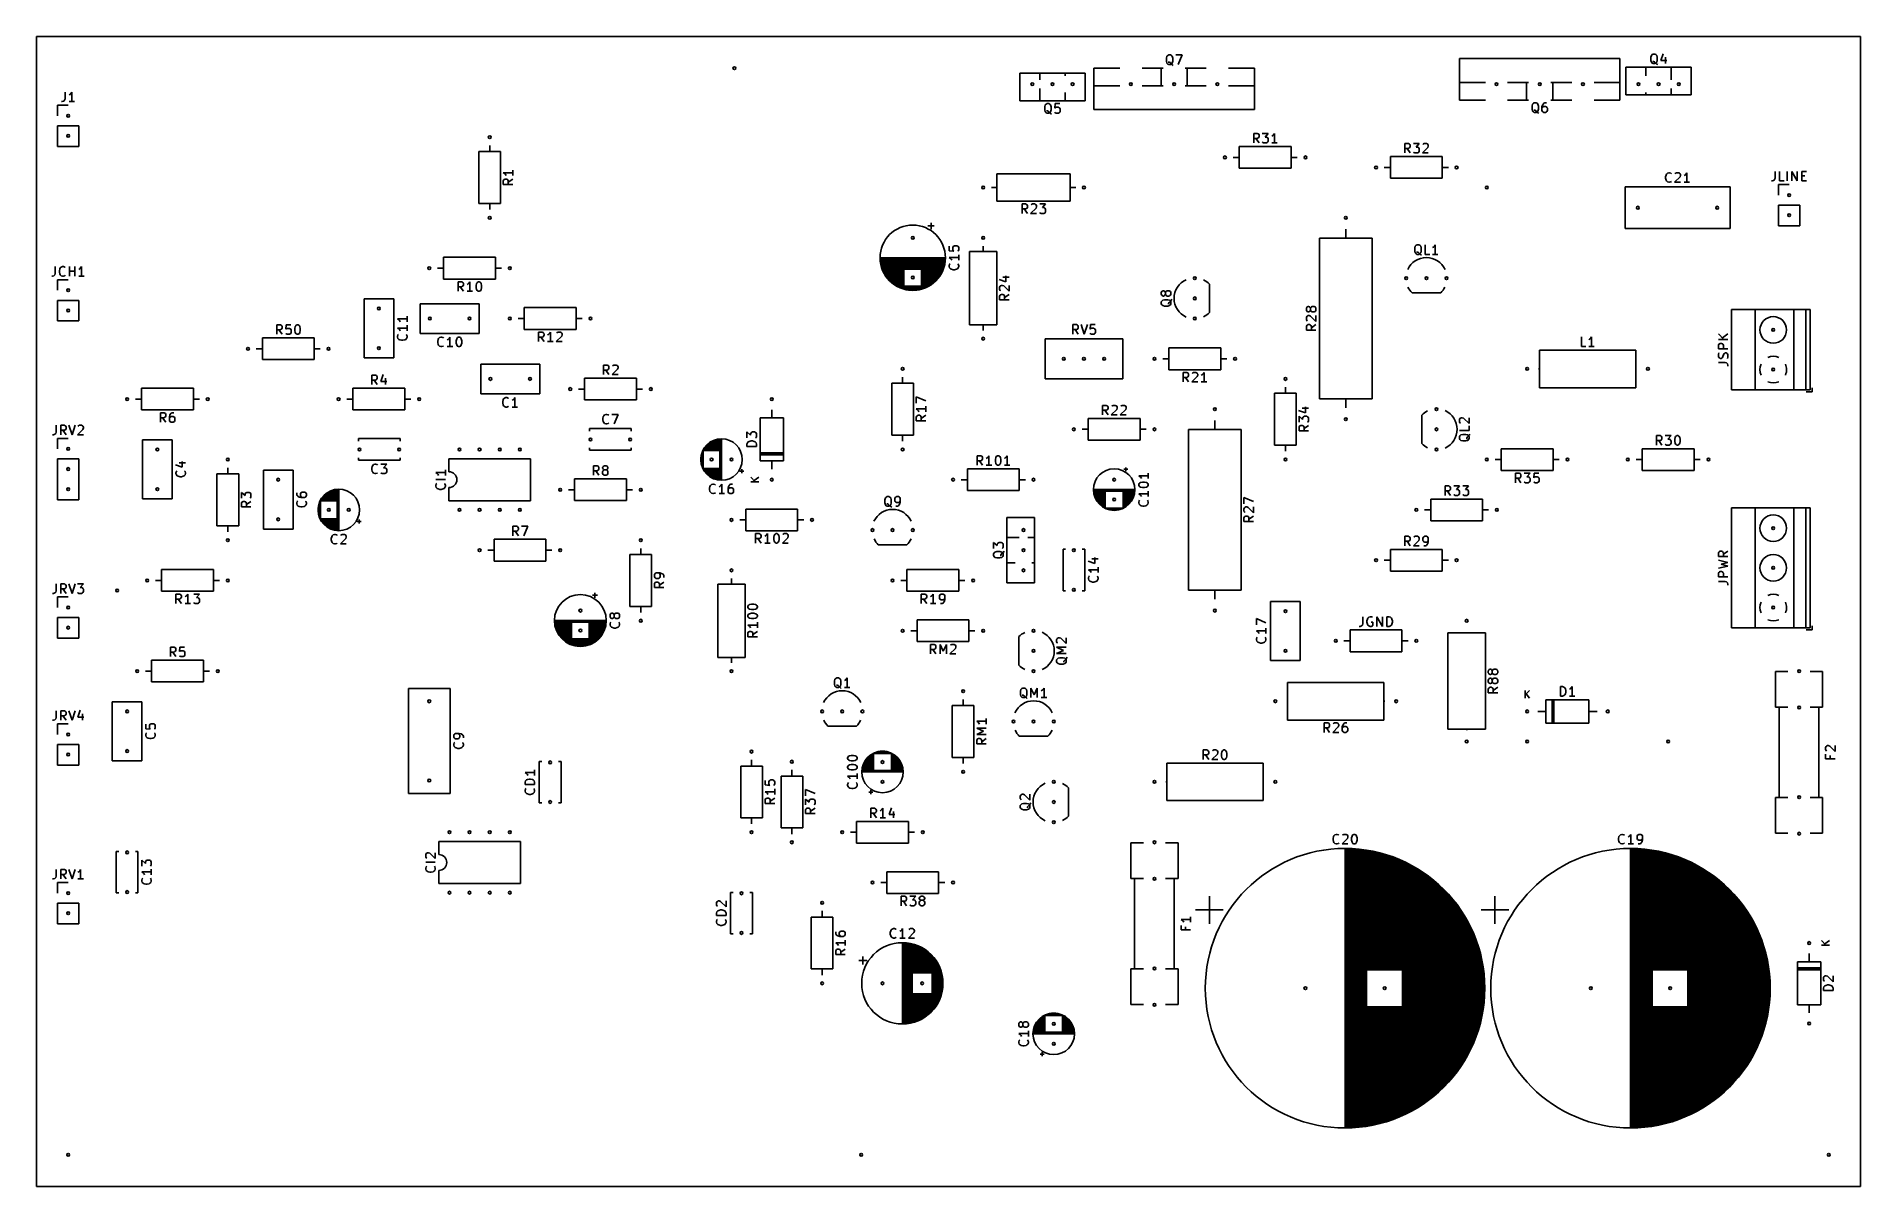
# Model space of a CAD drawing. Extents: x 0.79 to 9.84, y -6.5 to -0.79.
import ezdxf

# ---------------------------------------------------------------- set-up
doc = ezdxf.new("R2010")
doc.units = 0
doc.header["$MEASUREMENT"] = 0
doc.layers.add('BLACK', color=7, linetype='CONTINUOUS')

msp = doc.modelspace()

# ---------------------------------------------------------------- linework, layer by layer
at = {"layer": 'BLACK', "linetype": 'CONTINUOUS'}
for p, q in [((0.7874, -0.7874), (9.8425, -0.7874)), ((0.7874, -6.4961), (0.7874, -0.7874)), ((9.8425, -0.7874), (9.8425, -6.4961)), ((6.3968, -0.8948), (6.399, -0.8858)), ((6.3968, -0.9105), (6.3968, -0.8948)), ((6.399, -0.8858), (6.4035, -0.8813)), ((6.4035, -0.8813), (6.408, -0.879)), ((6.408, -0.879), (6.417, -0.879)), ((6.417, -0.879), (6.4215, -0.8813)), ((6.4215, -0.8813), (6.426, -0.8858)), ((6.426, -0.8858), (6.4283, -0.8948)), ((6.4283, -0.8948), (6.4283, -0.9105)), ((6.444, -0.879), (6.4755, -0.879)), ((6.4755, -0.879), (6.4553, -0.9263)), ((8.6484, -0.8969), (7.8516, -0.8969)), ((7.8516, -1.1032), (7.8516, -0.8969)), ((8.6484, -1.1032), (8.6484, -0.8969)), ((8.8019, -0.8908), (8.8042, -0.8818)), ((8.8019, -0.9066), (8.8019, -0.8908)), ((8.8042, -0.8818), (8.8087, -0.8773)), ((8.8087, -0.8773), (8.8132, -0.8751)), ((8.8132, -0.8751), (8.8222, -0.8751)), ((8.8222, -0.8751), (8.8267, -0.8773)), ((8.8267, -0.8773), (8.8312, -0.8818)), ((8.8312, -0.8818), (8.8334, -0.8908)), ((8.8334, -0.8908), (8.8334, -0.9066)), ((8.8627, -0.8728), (8.8514, -0.9066)), ((8.8739, -0.8908), (8.8739, -0.9223)), ((5.9933, -0.9697), (5.6689, -0.9697)), ((5.6689, -1.1071), (5.6689, -0.9697)), ((5.7681, -1.0024), (5.7681, -0.9697)), ((5.8941, -0.9823), (5.8941, -0.9697)), ((5.9933, -1.1071), (5.9933, -0.9697)), ((6.0366, -0.9441), (6.0366, -1.1504)), ((6.0366, -0.9441), (6.1654, -0.9441)), ((6.2756, -0.9441), (6.38, -0.9441)), ((6.3701, -0.9441), (6.3701, -1.0323)), ((6.399, -0.9195), (6.3968, -0.9105)), ((6.4035, -0.924), (6.399, -0.9195)), ((6.408, -0.9263), (6.4035, -0.924)), ((6.4103, -0.915), (6.4058, -0.915)), ((6.417, -0.9263), (6.408, -0.9263)), ((6.4148, -0.9173), (6.4103, -0.915)), ((6.4215, -0.924), (6.4148, -0.9173)), ((6.4215, -0.924), (6.417, -0.9263)), ((6.426, -0.9195), (6.4215, -0.924)), ((6.426, -0.9285), (6.4215, -0.924)), ((6.4283, -0.9105), (6.426, -0.9195)), ((6.4305, -0.9308), (6.426, -0.9285)), ((6.4902, -0.9441), (6.5945, -0.9441)), ((6.5, -0.9441), (6.5, -1.0323)), ((6.7047, -0.9441), (6.8335, -0.9441)), ((6.8335, -0.9441), (6.8335, -1.1504)), ((8.678, -0.9402), (8.678, -1.0776)), ((8.678, -0.9402), (9.0024, -0.9402)), ((8.7772, -0.9402), (8.7772, -0.9823)), ((8.8042, -0.9156), (8.8019, -0.9066)), ((8.8087, -0.9201), (8.8042, -0.9156)), ((8.8132, -0.9223), (8.8087, -0.9201)), ((8.8154, -0.9111), (8.8109, -0.9111)), ((8.8222, -0.9223), (8.8132, -0.9223)), ((8.8199, -0.9133), (8.8154, -0.9111)), ((8.8267, -0.9201), (8.8199, -0.9133)), ((8.8267, -0.9201), (8.8222, -0.9223)), ((8.8312, -0.9156), (8.8267, -0.9201)), ((8.8312, -0.9246), (8.8267, -0.9201)), ((8.8334, -0.9066), (8.8312, -0.9156)), ((8.8357, -0.9268), (8.8312, -0.9246)), ((8.8514, -0.9066), (8.8807, -0.9066)), ((8.9032, -0.9402), (8.9032, -1.0024)), ((9.0024, -0.9402), (9.0024, -1.0776)), ((0.9291, -1.0637), (0.9291, -1.0974)), ((0.9539, -1.0749), (0.9494, -1.0772)), ((0.9584, -1.0704), (0.9539, -1.0749)), ((0.9629, -1.0637), (0.9584, -1.0704)), ((0.9629, -1.1109), (0.9629, -1.0637)), ((5.7681, -1.1071), (5.7681, -1.0449)), ((5.8941, -1.1071), (5.8941, -1.065)), ((6.0366, -1.0323), (6.1654, -1.0323)), ((6.2756, -1.0323), (6.38, -1.0323)), ((6.4902, -1.0323), (6.5945, -1.0323)), ((6.7047, -1.0323), (6.8335, -1.0323)), ((7.9803, -1.015), (7.8516, -1.015)), ((8.1949, -1.015), (8.0906, -1.015)), ((8.185, -1.1032), (8.185, -1.015)), ((8.4094, -1.015), (8.3051, -1.015)), ((8.315, -1.1032), (8.315, -1.015)), ((8.6484, -1.015), (8.5197, -1.015)), ((8.678, -1.0776), (9.0024, -1.0776)), ((8.7772, -1.065), (8.7772, -1.0776)), ((8.9032, -1.0449), (8.9032, -1.0776)), ((0.8925, -1.1287), (0.9449, -1.1287)), ((0.8925, -1.1811), (0.8925, -1.1287)), ((0.9156, -1.1109), (0.9111, -1.1109)), ((0.9224, -1.1087), (0.9156, -1.1109)), ((0.9269, -1.1042), (0.9224, -1.1087)), ((0.9291, -1.0974), (0.9269, -1.1042)), ((0.9764, -1.1109), (0.9494, -1.1109)), ((5.9933, -1.1071), (5.6689, -1.1071)), ((5.7929, -1.1365), (5.7951, -1.1275)), ((5.7929, -1.1523), (5.7929, -1.1365)), ((5.7951, -1.1613), (5.7929, -1.1523)), ((5.7951, -1.1275), (5.7996, -1.123)), ((5.7996, -1.1658), (5.7951, -1.1613)), ((5.7996, -1.123), (5.8041, -1.1208)), ((5.8041, -1.168), (5.7996, -1.1658)), ((5.8064, -1.1568), (5.8019, -1.1568)), ((5.8041, -1.1208), (5.8131, -1.1208)), ((5.8131, -1.168), (5.8041, -1.168)), ((5.8109, -1.159), (5.8064, -1.1568)), ((5.8176, -1.1658), (5.8109, -1.159)), ((5.8131, -1.1208), (5.8176, -1.123)), ((5.8176, -1.1658), (5.8131, -1.168)), ((5.8176, -1.123), (5.8221, -1.1275)), ((5.8221, -1.1613), (5.8176, -1.1658)), ((5.8221, -1.1703), (5.8176, -1.1658)), ((5.8221, -1.1275), (5.8244, -1.1365)), ((5.8244, -1.1523), (5.8221, -1.1613)), ((5.8266, -1.1725), (5.8221, -1.1703)), ((5.8244, -1.1365), (5.8244, -1.1523)), ((5.8446, -1.1208), (5.8424, -1.1433)), ((5.8424, -1.1433), (5.8446, -1.141)), ((5.8446, -1.1658), (5.8424, -1.1635)), ((5.8671, -1.1208), (5.8446, -1.1208)), ((5.8446, -1.141), (5.8491, -1.1388)), ((5.8491, -1.168), (5.8446, -1.1658)), ((5.8491, -1.1388), (5.8603, -1.1388)), ((5.8603, -1.168), (5.8491, -1.168)), ((5.8603, -1.1388), (5.8648, -1.141)), ((5.8648, -1.1658), (5.8603, -1.168)), ((5.8648, -1.141), (5.8671, -1.1433)), ((5.8671, -1.1635), (5.8648, -1.1658)), ((5.8671, -1.1433), (5.8693, -1.1478)), ((5.8693, -1.159), (5.8671, -1.1635)), ((5.8693, -1.1478), (5.8693, -1.159)), ((6.0366, -1.1504), (6.8335, -1.1504)), ((7.9803, -1.1032), (7.8516, -1.1032)), ((8.1949, -1.1032), (8.0906, -1.1032)), ((8.2118, -1.1326), (8.214, -1.1236)), ((8.2118, -1.1483), (8.2118, -1.1326)), ((8.214, -1.1573), (8.2118, -1.1483)), ((8.214, -1.1236), (8.2185, -1.1191)), ((8.2185, -1.1618), (8.214, -1.1573)), ((8.2185, -1.1191), (8.223, -1.1168)), ((8.223, -1.1641), (8.2185, -1.1618)), ((8.2253, -1.1528), (8.2208, -1.1528)), ((8.223, -1.1168), (8.232, -1.1168)), ((8.232, -1.1641), (8.223, -1.1641)), ((8.2298, -1.1551), (8.2253, -1.1528)), ((8.2365, -1.1618), (8.2298, -1.1551)), ((8.232, -1.1168), (8.2365, -1.1191)), ((8.2365, -1.1618), (8.232, -1.1641)), ((8.2365, -1.1191), (8.241, -1.1236)), ((8.241, -1.1573), (8.2365, -1.1618)), ((8.241, -1.1663), (8.2365, -1.1618)), ((8.241, -1.1236), (8.2433, -1.1326)), ((8.2433, -1.1483), (8.241, -1.1573)), ((8.2455, -1.1686), (8.241, -1.1663)), ((8.2433, -1.1326), (8.2433, -1.1483)), ((8.2635, -1.1281), (8.2612, -1.1371)), ((8.2612, -1.1371), (8.2612, -1.1551)), ((8.2635, -1.1393), (8.2612, -1.1438)), ((8.2612, -1.1551), (8.2635, -1.1596)), ((8.268, -1.1213), (8.2635, -1.1281)), ((8.2657, -1.1371), (8.2635, -1.1393)), ((8.2635, -1.1596), (8.2657, -1.1618)), ((8.2702, -1.1348), (8.2657, -1.1371)), ((8.2657, -1.1618), (8.2702, -1.1641)), ((8.2702, -1.1191), (8.268, -1.1213)), ((8.2747, -1.1168), (8.2702, -1.1191)), ((8.2792, -1.1348), (8.2702, -1.1348)), ((8.2702, -1.1641), (8.2792, -1.1641)), ((8.2837, -1.1168), (8.2747, -1.1168)), ((8.2837, -1.1371), (8.2792, -1.1348)), ((8.2792, -1.1641), (8.2837, -1.1618)), ((8.286, -1.1393), (8.2837, -1.1371)), ((8.2837, -1.1618), (8.286, -1.1596)), ((8.2882, -1.1438), (8.286, -1.1393)), ((8.286, -1.1596), (8.2882, -1.1551)), ((8.2882, -1.1551), (8.2882, -1.1438)), ((8.4094, -1.1032), (8.3051, -1.1032)), ((8.6484, -1.1032), (8.5197, -1.1032)), ((0.8925, -1.2311), (0.8925, -1.3335)), ((0.8925, -1.2311), (0.9972, -1.2311)), ((0.9972, -1.2311), (0.9972, -1.3335)), ((0.8925, -1.3335), (0.9972, -1.3335)), ((3.0374, -1.3283), (3.0374, -1.3587)), ((6.7587, -1.3335), (6.7587, -1.4413)), ((7.0161, -1.3335), (6.7587, -1.3335)), ((6.83, -1.3156), (6.83, -1.2684)), ((6.83, -1.2684), (6.848, -1.2684)), ((6.848, -1.2931), (6.83, -1.2931)), ((6.857, -1.3156), (6.8413, -1.2931)), ((6.848, -1.2684), (6.8525, -1.2706)), ((6.8525, -1.2909), (6.848, -1.2931)), ((6.8525, -1.2706), (6.8548, -1.2729)), ((6.8548, -1.2886), (6.8525, -1.2909)), ((6.8548, -1.2729), (6.857, -1.2774)), ((6.857, -1.2841), (6.8548, -1.2886)), ((6.857, -1.2774), (6.857, -1.2841)), ((6.8728, -1.2684), (6.902, -1.2684)), ((6.875, -1.3134), (6.8728, -1.3111)), ((6.8795, -1.3156), (6.875, -1.3134)), ((6.893, -1.3156), (6.8795, -1.3156)), ((6.902, -1.2684), (6.8863, -1.2864)), ((6.8863, -1.2864), (6.893, -1.2864)), ((6.893, -1.2864), (6.8975, -1.2886)), ((6.8975, -1.3134), (6.893, -1.3156)), ((6.8975, -1.2886), (6.8998, -1.2909)), ((6.8998, -1.3111), (6.8975, -1.3134)), ((6.8998, -1.2909), (6.902, -1.2954)), ((6.902, -1.3066), (6.8998, -1.3111)), ((6.902, -1.2954), (6.902, -1.3066)), ((6.9245, -1.2796), (6.92, -1.2819)), ((6.947, -1.3156), (6.92, -1.3156)), ((6.929, -1.2751), (6.9245, -1.2796)), ((6.9335, -1.2684), (6.929, -1.2751)), ((6.9335, -1.3156), (6.9335, -1.2684)), ((7.0161, -1.4413), (7.0161, -1.3335)), ((7.58, -1.3656), (7.58, -1.3184)), ((7.58, -1.3184), (7.598, -1.3184)), ((7.598, -1.3431), (7.58, -1.3431)), ((7.607, -1.3656), (7.5913, -1.3431)), ((7.598, -1.3184), (7.6025, -1.3206)), ((7.6025, -1.3409), (7.598, -1.3431)), ((7.6025, -1.3206), (7.6048, -1.3229)), ((7.6048, -1.3386), (7.6025, -1.3409)), ((7.6048, -1.3229), (7.607, -1.3274)), ((7.607, -1.3341), (7.6048, -1.3386)), ((7.607, -1.3274), (7.607, -1.3341)), ((7.6228, -1.3184), (7.652, -1.3184)), ((7.652, -1.3184), (7.6363, -1.3364)), ((7.6363, -1.3364), (7.643, -1.3364)), ((7.643, -1.3364), (7.6475, -1.3386)), ((7.6475, -1.3386), (7.6498, -1.3409)), ((7.6498, -1.3409), (7.652, -1.3454)), ((7.652, -1.3566), (7.6498, -1.3611)), ((7.652, -1.3454), (7.652, -1.3566)), ((7.6948, -1.3386), (7.6678, -1.3656)), ((7.67, -1.3229), (7.6723, -1.3206)), ((7.6723, -1.3206), (7.6768, -1.3184)), ((7.6768, -1.3184), (7.688, -1.3184)), ((7.688, -1.3184), (7.6925, -1.3206)), ((7.6925, -1.3206), (7.6948, -1.3229)), ((7.6948, -1.3229), (7.697, -1.3274)), ((7.697, -1.3319), (7.6948, -1.3386)), ((7.697, -1.3274), (7.697, -1.3319)), ((3.0913, -1.3587), (2.9835, -1.3587)), ((2.9835, -1.3587), (2.9835, -1.6161)), ((3.0913, -1.6161), (3.0913, -1.3587)), ((6.7283, -1.3874), (6.7587, -1.3874)), ((6.7587, -1.4413), (7.0161, -1.4413)), ((7.0465, -1.3874), (7.0161, -1.3874)), ((7.4783, -1.4374), (7.5087, -1.4374)), ((7.5087, -1.3835), (7.5087, -1.4913)), ((7.7661, -1.3835), (7.5087, -1.3835)), ((7.625, -1.3634), (7.6228, -1.3611)), ((7.6295, -1.3656), (7.625, -1.3634)), ((7.643, -1.3656), (7.6295, -1.3656)), ((7.6475, -1.3634), (7.643, -1.3656)), ((7.6498, -1.3611), (7.6475, -1.3634)), ((7.6678, -1.3656), (7.697, -1.3656)), ((7.7661, -1.4913), (7.7661, -1.3835)), ((7.7965, -1.4374), (7.7661, -1.4374)), ((3.1523, -1.4638), (3.105, -1.4638)), ((3.105, -1.4638), (3.1118, -1.4683)), ((3.105, -1.5043), (3.1073, -1.4998)), ((3.105, -1.5223), (3.105, -1.5043)), ((3.1523, -1.5223), (3.105, -1.5223)), ((3.1073, -1.4998), (3.1095, -1.4975)), ((3.1095, -1.4975), (3.114, -1.4953)), ((3.1118, -1.4683), (3.1163, -1.4728)), ((3.114, -1.4953), (3.1208, -1.4953)), ((3.1163, -1.4728), (3.1185, -1.4773)), ((3.1208, -1.4953), (3.1253, -1.4975)), ((3.1253, -1.4975), (3.1275, -1.4998)), ((3.1275, -1.4998), (3.1298, -1.5043)), ((3.1523, -1.4953), (3.1298, -1.511)), ((3.1298, -1.5043), (3.1298, -1.5223)), ((3.1523, -1.4503), (3.1523, -1.4773)), ((5.5283, -1.5374), (5.5555, -1.5374)), ((5.9193, -1.4697), (5.5555, -1.4697)), ((5.5555, -1.4697), (5.5555, -1.6051)), ((5.9193, -1.6051), (5.9193, -1.4697)), ((5.9465, -1.5374), (5.9193, -1.5374)), ((7.5087, -1.4913), (7.7661, -1.4913)), ((8.6736, -1.5343), (8.6736, -1.7406)), ((8.6736, -1.5343), (9.1949, -1.5343)), ((8.8746, -1.4843), (8.8769, -1.4753)), ((8.8746, -1.4911), (8.8746, -1.4843)), ((8.8769, -1.5001), (8.8746, -1.4911)), ((8.8769, -1.4753), (8.8791, -1.4708)), ((8.8791, -1.5046), (8.8769, -1.5001)), ((8.8791, -1.4708), (8.8836, -1.4663)), ((8.8836, -1.5091), (8.8791, -1.5046)), ((8.8836, -1.4663), (8.8904, -1.4641)), ((8.8904, -1.5113), (8.8836, -1.5091)), ((8.8904, -1.4641), (8.8949, -1.4641)), ((8.8949, -1.5113), (8.8904, -1.5113)), ((8.8949, -1.4641), (8.9016, -1.4663)), ((8.9016, -1.5091), (8.8949, -1.5113)), ((8.9016, -1.4663), (8.9039, -1.4686)), ((8.9039, -1.5068), (8.9016, -1.5091)), ((8.9466, -1.4843), (8.9196, -1.5113)), ((8.9196, -1.5113), (8.9489, -1.5113)), ((8.9219, -1.4686), (8.9241, -1.4663)), ((8.9241, -1.4663), (8.9286, -1.4641)), ((8.9286, -1.4641), (8.9399, -1.4641)), ((8.9399, -1.4641), (8.9444, -1.4663)), ((8.9444, -1.4663), (8.9466, -1.4686)), ((8.9466, -1.4686), (8.9489, -1.4731)), ((8.9489, -1.4776), (8.9466, -1.4843)), ((8.9489, -1.4731), (8.9489, -1.4776)), ((8.9714, -1.4753), (8.9669, -1.4776)), ((8.9939, -1.5113), (8.9669, -1.5113)), ((8.9759, -1.4708), (8.9714, -1.4753)), ((8.9804, -1.4641), (8.9759, -1.4708)), ((8.9804, -1.5113), (8.9804, -1.4641)), ((9.1949, -1.5343), (9.1949, -1.7406)), ((9.4049, -1.5046), (9.4004, -1.5046)), ((9.4117, -1.5024), (9.4049, -1.5046)), ((9.4162, -1.4979), (9.4117, -1.5024)), ((9.4184, -1.4911), (9.4162, -1.4979)), ((9.4184, -1.4574), (9.4184, -1.4911)), ((9.4358, -1.5224), (9.4882, -1.5224)), ((9.4358, -1.5748), (9.4358, -1.5224)), ((9.4409, -1.5046), (9.4409, -1.4574)), ((9.4634, -1.5046), (9.4409, -1.5046)), ((9.4792, -1.5046), (9.4792, -1.4574)), ((9.5017, -1.5046), (9.5017, -1.4574)), ((9.5017, -1.4574), (9.5287, -1.5046)), ((9.5287, -1.5046), (9.5287, -1.4574)), ((9.5512, -1.5046), (9.5512, -1.4574)), ((9.5512, -1.4574), (9.5737, -1.4574)), ((9.5512, -1.4799), (9.5669, -1.4799)), ((9.5737, -1.5046), (9.5512, -1.5046)), ((2.9835, -1.6161), (3.0913, -1.6161)), ((3.0374, -1.6465), (3.0374, -1.6161)), ((5.5555, -1.6051), (5.9193, -1.6051)), ((5.68, -1.666), (5.68, -1.6188)), ((5.68, -1.6188), (5.698, -1.6188)), ((5.698, -1.6188), (5.7025, -1.621)), ((5.7025, -1.621), (5.7048, -1.6233)), ((5.7048, -1.6233), (5.707, -1.6278)), ((5.707, -1.6278), (5.707, -1.6345)), ((5.725, -1.6233), (5.7273, -1.621)), ((5.7273, -1.621), (5.7318, -1.6188)), ((5.7318, -1.6188), (5.743, -1.6188)), ((5.743, -1.6188), (5.7475, -1.621)), ((5.7475, -1.621), (5.7498, -1.6233)), ((5.7498, -1.6233), (5.752, -1.6278)), ((5.752, -1.6278), (5.752, -1.6323)), ((5.7678, -1.6188), (5.797, -1.6188)), ((5.797, -1.6188), (5.7813, -1.6368)), ((9.4358, -1.6248), (9.4358, -1.7272)), ((9.4358, -1.6248), (9.5406, -1.6248)), ((9.5406, -1.6248), (9.5406, -1.7272)), ((5.2285, -1.7122), (5.2285, -1.7437)), ((5.698, -1.6435), (5.68, -1.6435)), ((5.707, -1.666), (5.6913, -1.6435)), ((5.7025, -1.6413), (5.698, -1.6435)), ((5.7048, -1.639), (5.7025, -1.6413)), ((5.707, -1.6345), (5.7048, -1.639)), ((5.7498, -1.639), (5.7228, -1.666)), ((5.7228, -1.666), (5.752, -1.666)), ((5.752, -1.6323), (5.7498, -1.639)), ((5.77, -1.6638), (5.7678, -1.6615)), ((5.7745, -1.666), (5.77, -1.6638)), ((5.788, -1.666), (5.7745, -1.666)), ((5.7813, -1.6368), (5.788, -1.6368)), ((5.788, -1.6368), (5.7925, -1.639)), ((5.7925, -1.6638), (5.788, -1.666)), ((5.7925, -1.639), (5.7948, -1.6413)), ((5.7948, -1.6615), (5.7925, -1.6638)), ((5.7948, -1.6413), (5.797, -1.6458)), ((5.797, -1.657), (5.7948, -1.6615)), ((5.797, -1.6458), (5.797, -1.657)), ((5.2443, -1.728), (5.2128, -1.728)), ((7.1567, -1.789), (7.1567, -2.5858)), ((7.4181, -1.789), (7.1567, -1.789)), ((7.2874, -1.7441), (7.2874, -1.789)), ((7.4181, -2.5858), (7.4181, -1.789)), ((8.6736, -1.7406), (9.1949, -1.7406)), ((9.4358, -1.7272), (9.5406, -1.7272)), ((3.0661, -1.8835), (2.8087, -1.8835)), ((2.8087, -1.8835), (2.8087, -1.9913)), ((3.0661, -1.9913), (3.0661, -1.8835)), ((5.298, -1.8858), (4.9768, -1.8858)), ((5.298, -1.8874), (4.9768, -1.8874)), ((5.298, -1.889), (4.9768, -1.889)), ((5.298, -1.8906), (4.9768, -1.8906)), ((5.2979, -1.8921), (4.9769, -1.8921)), ((5.2979, -1.8937), (4.9769, -1.8937)), ((5.2978, -1.8953), (4.977, -1.8953)), ((5.2977, -1.8969), (4.9771, -1.8969)), ((5.2976, -1.8984), (4.9772, -1.8984)), ((5.2974, -1.9), (4.9774, -1.9)), ((5.2973, -1.9016), (4.9775, -1.9016)), ((5.3184, -1.8285), (5.3184, -1.851)), ((5.3184, -1.851), (5.3409, -1.8532)), ((5.3656, -1.8847), (5.3184, -1.8847)), ((5.3184, -1.8847), (5.3251, -1.8892)), ((5.3251, -1.8892), (5.3296, -1.8937)), ((5.3296, -1.8937), (5.3319, -1.8982)), ((5.3364, -1.8352), (5.3386, -1.8307)), ((5.3364, -1.8465), (5.3364, -1.8352)), ((5.3386, -1.851), (5.3364, -1.8465)), ((5.3386, -1.8307), (5.3409, -1.8285)), ((5.3409, -1.8532), (5.3386, -1.851)), ((5.3409, -1.8285), (5.3454, -1.8262)), ((5.3454, -1.8262), (5.3566, -1.8262)), ((5.3566, -1.8262), (5.3611, -1.8285)), ((5.3611, -1.8285), (5.3634, -1.8307)), ((5.3634, -1.851), (5.3611, -1.8532)), ((5.3634, -1.8307), (5.3656, -1.8352)), ((5.3656, -1.8465), (5.3634, -1.851)), ((5.3656, -1.8352), (5.3656, -1.8465)), ((5.3656, -1.8712), (5.3656, -1.8982)), ((5.5551, -1.8555), (5.4197, -1.8555)), ((5.4197, -1.8555), (5.4197, -2.2193)), ((5.4874, -1.8283), (5.4874, -1.8555)), ((5.5551, -2.2193), (5.5551, -1.8555)), ((7.63, -1.8373), (7.6323, -1.8283)), ((7.63, -1.853), (7.63, -1.8373)), ((7.6323, -1.862), (7.63, -1.853)), ((7.6323, -1.8283), (7.6368, -1.8238)), ((7.6368, -1.8665), (7.6323, -1.862)), ((7.6368, -1.8238), (7.6413, -1.8215)), ((7.6413, -1.8688), (7.6368, -1.8665)), ((7.6435, -1.8575), (7.639, -1.8575)), ((7.6413, -1.8215), (7.6503, -1.8215)), ((7.6503, -1.8688), (7.6413, -1.8688)), ((7.648, -1.8598), (7.6435, -1.8575)), ((7.6548, -1.8665), (7.648, -1.8598)), ((7.6503, -1.8215), (7.6548, -1.8238)), ((7.6548, -1.8665), (7.6503, -1.8688)), ((7.6548, -1.8238), (7.6593, -1.8283)), ((7.6593, -1.862), (7.6548, -1.8665)), ((7.6593, -1.871), (7.6548, -1.8665)), ((7.6593, -1.8283), (7.6615, -1.8373)), ((7.6615, -1.853), (7.6593, -1.862)), ((7.6638, -1.8733), (7.6593, -1.871)), ((7.6615, -1.8373), (7.6615, -1.853)), ((7.6818, -1.8688), (7.6818, -1.8215)), ((7.7043, -1.8688), (7.6818, -1.8688)), ((7.7223, -1.8328), (7.7178, -1.835)), ((7.7448, -1.8688), (7.7178, -1.8688)), ((7.7268, -1.8283), (7.7223, -1.8328)), ((7.7313, -1.8215), (7.7268, -1.8283)), ((7.7313, -1.8688), (7.7313, -1.8215)), ((0.8673, -1.9771), (0.8628, -1.9771)), ((0.874, -1.9748), (0.8673, -1.9771)), ((0.8785, -1.9703), (0.874, -1.9748)), ((0.8808, -1.9636), (0.8785, -1.9703)), ((0.8808, -1.9298), (0.8808, -1.9636)), ((0.901, -1.9501), (0.9033, -1.9411)), ((0.901, -1.9568), (0.901, -1.9501)), ((0.9033, -1.9658), (0.901, -1.9568)), ((0.9033, -1.9411), (0.9055, -1.9366)), ((0.9055, -1.9703), (0.9033, -1.9658)), ((0.9055, -1.9366), (0.91, -1.9321)), ((0.91, -1.9748), (0.9055, -1.9703)), ((0.91, -1.9321), (0.9168, -1.9298)), ((0.9168, -1.9771), (0.91, -1.9748)), ((0.9168, -1.9298), (0.9213, -1.9298)), ((0.9213, -1.9771), (0.9168, -1.9771)), ((0.9213, -1.9298), (0.928, -1.9321)), ((0.928, -1.9748), (0.9213, -1.9771)), ((0.928, -1.9321), (0.9303, -1.9343)), ((0.9303, -1.9726), (0.928, -1.9748)), ((0.9505, -1.9771), (0.9505, -1.9298)), ((0.9505, -1.9523), (0.9775, -1.9523)), ((0.9775, -1.9771), (0.9775, -1.9298)), ((1.0022, -1.9411), (0.9978, -1.9433)), ((1.0247, -1.9771), (0.9978, -1.9771)), ((1.0067, -1.9366), (1.0022, -1.9411)), ((1.0112, -1.9298), (1.0067, -1.9366)), ((1.0112, -1.9771), (1.0112, -1.9298)), ((2.7783, -1.9374), (2.8087, -1.9374)), ((2.8087, -1.9913), (3.0661, -1.9913)), ((3.0965, -1.9374), (3.0661, -1.9374)), ((5.2971, -1.9031), (4.9777, -1.9031)), ((5.2969, -1.9047), (4.9779, -1.9047)), ((5.2968, -1.9063), (4.978, -1.9063)), ((5.2965, -1.9079), (4.9783, -1.9079)), ((5.2963, -1.9094), (4.9785, -1.9094)), ((5.2961, -1.911), (4.9787, -1.911)), ((5.2958, -1.9126), (4.979, -1.9126)), ((5.2956, -1.9142), (4.9793, -1.9142)), ((5.2953, -1.9158), (4.9795, -1.9158)), ((5.295, -1.9174), (4.9798, -1.9174)), ((5.2946, -1.9189), (4.9802, -1.9189)), ((5.2943, -1.9205), (4.9805, -1.9205)), ((5.2939, -1.9221), (4.9809, -1.9221)), ((5.2936, -1.9237), (4.9812, -1.9237)), ((5.2932, -1.9252), (4.9816, -1.9252)), ((5.2928, -1.9268), (4.982, -1.9268)), ((5.2924, -1.9284), (4.9824, -1.9284)), ((5.2919, -1.93), (4.9829, -1.93)), ((5.2915, -1.9315), (4.9833, -1.9315)), ((5.291, -1.9331), (4.9838, -1.9331)), ((5.2905, -1.9347), (4.9843, -1.9347)), ((5.29, -1.9363), (4.9848, -1.9363)), ((5.2895, -1.9378), (4.9853, -1.9378)), ((5.289, -1.9394), (4.9858, -1.9394)), ((5.2884, -1.941), (4.9864, -1.941)), ((5.2878, -1.9426), (4.987, -1.9426)), ((5.0965, -1.9441), (4.9876, -1.9441)), ((5.0965, -1.9457), (4.9882, -1.9457)), ((5.0965, -1.9473), (4.9888, -1.9473)), ((5.0965, -1.9489), (4.9895, -1.9489)), ((5.0965, -1.9504), (4.9902, -1.9504)), ((5.0965, -1.952), (4.9909, -1.952)), ((5.0965, -1.9536), (4.9916, -1.9536)), ((5.0965, -1.9552), (4.9923, -1.9552)), ((5.0965, -1.9567), (4.9931, -1.9567)), ((5.0965, -1.9583), (4.9938, -1.9583)), ((5.0965, -1.9599), (4.9946, -1.9599)), ((5.0965, -1.9615), (4.9954, -1.9615)), ((5.0965, -1.963), (4.9963, -1.963)), ((5.0965, -1.9646), (4.9972, -1.9646)), ((5.0965, -1.9662), (4.998, -1.9662)), ((5.0965, -1.9678), (4.9989, -1.9678)), ((5.0965, -1.9693), (4.9999, -1.9693)), ((5.0965, -1.9709), (5.0008, -1.9709)), ((5.0965, -1.9725), (5.0018, -1.9725)), ((5.0965, -1.9741), (5.0028, -1.9741)), ((5.0965, -1.9756), (5.0039, -1.9756)), ((5.0965, -1.9772), (5.0049, -1.9772)), ((5.0965, -1.9788), (5.006, -1.9788)), ((5.0965, -1.9804), (5.0071, -1.9804)), ((5.0965, -1.9819), (5.0083, -1.9819)), ((5.0965, -1.9835), (5.0094, -1.9835)), ((5.0965, -1.9851), (5.0106, -1.9851)), ((5.0965, -1.9867), (5.0119, -1.9867)), ((5.0965, -1.9882), (5.0131, -1.9882)), ((5.0965, -1.9898), (5.0144, -1.9898)), ((5.0965, -1.9914), (5.0157, -1.9914)), ((5.2872, -1.9441), (5.1783, -1.9441)), ((5.2866, -1.9457), (5.1783, -1.9457)), ((5.286, -1.9473), (5.1783, -1.9473)), ((5.2853, -1.9489), (5.1783, -1.9489)), ((5.2846, -1.9504), (5.1783, -1.9504)), ((5.2839, -1.952), (5.1783, -1.952)), ((5.2832, -1.9536), (5.1783, -1.9536)), ((5.2825, -1.9552), (5.1783, -1.9552)), ((5.2817, -1.9567), (5.1783, -1.9567)), ((5.281, -1.9583), (5.1783, -1.9583)), ((5.2802, -1.9599), (5.1783, -1.9599)), ((5.2794, -1.9615), (5.1783, -1.9615)), ((5.2785, -1.963), (5.1783, -1.963)), ((5.2776, -1.9646), (5.1783, -1.9646)), ((5.2768, -1.9662), (5.1783, -1.9662)), ((5.2759, -1.9678), (5.1783, -1.9678)), ((5.2749, -1.9693), (5.1783, -1.9693)), ((5.274, -1.9709), (5.1783, -1.9709)), ((5.273, -1.9725), (5.1783, -1.9725)), ((5.272, -1.9741), (5.1783, -1.9741)), ((5.2709, -1.9756), (5.1783, -1.9756)), ((5.2699, -1.9772), (5.1783, -1.9772)), ((5.2688, -1.9788), (5.1783, -1.9788)), ((5.2677, -1.9804), (5.1783, -1.9804)), ((5.2665, -1.9819), (5.1783, -1.9819)), ((5.2654, -1.9835), (5.1783, -1.9835)), ((5.2642, -1.9851), (5.1783, -1.9851)), ((5.263, -1.9867), (5.1783, -1.9867)), ((5.2617, -1.9882), (5.1783, -1.9882)), ((5.2604, -1.9898), (5.1783, -1.9898)), ((5.2591, -1.9914), (5.1783, -1.9914)), ((5.3184, -1.9252), (5.3206, -1.9184)), ((5.3184, -1.9297), (5.3184, -1.9252)), ((5.3206, -1.9364), (5.3184, -1.9297)), ((5.3206, -1.9184), (5.3229, -1.9162)), ((5.3251, -1.9409), (5.3206, -1.9364)), ((5.3296, -1.9432), (5.3251, -1.9409)), ((5.3386, -1.9454), (5.3296, -1.9432)), ((5.3454, -1.9454), (5.3386, -1.9454)), ((5.3544, -1.9432), (5.3454, -1.9454)), ((5.3589, -1.9409), (5.3544, -1.9432)), ((5.3634, -1.9364), (5.3589, -1.9409)), ((5.3611, -1.9162), (5.3634, -1.9184)), ((5.3634, -1.9184), (5.3656, -1.9252)), ((5.3656, -1.9297), (5.3634, -1.9364)), ((5.3656, -1.9252), (5.3656, -1.9297)), ((5.5845, -1.9823), (5.616, -1.9823)), ((5.6003, -2.0048), (5.6003, -1.9755)), ((0.8925, -1.9949), (0.9449, -1.9949)), ((0.8925, -2.0472), (0.8925, -1.9949)), ((2.88, -2.0523), (2.88, -2.005)), ((2.88, -2.005), (2.898, -2.005)), ((2.898, -2.0298), (2.88, -2.0298)), ((2.907, -2.0523), (2.8913, -2.0298)), ((2.898, -2.005), (2.9025, -2.0073)), ((2.9025, -2.0275), (2.898, -2.0298)), ((2.9025, -2.0073), (2.9048, -2.0095)), ((2.9048, -2.0253), (2.9025, -2.0275)), ((2.9048, -2.0095), (2.907, -2.014)), ((2.907, -2.0208), (2.9048, -2.0253)), ((2.907, -2.014), (2.907, -2.0208)), ((2.9295, -2.0163), (2.925, -2.0185)), ((2.952, -2.0523), (2.925, -2.0523)), ((2.934, -2.0118), (2.9295, -2.0163)), ((2.9385, -2.005), (2.934, -2.0118)), ((2.9385, -2.0523), (2.9385, -2.005)), ((2.97, -2.023), (2.9723, -2.014)), ((2.97, -2.0343), (2.97, -2.023)), ((2.9723, -2.0433), (2.97, -2.0343)), ((2.9723, -2.014), (2.9745, -2.0095)), ((2.9745, -2.0478), (2.9723, -2.0433)), ((2.9745, -2.0095), (2.9768, -2.0073)), ((2.9768, -2.05), (2.9745, -2.0478)), ((2.9768, -2.0073), (2.9813, -2.005)), ((2.9813, -2.0523), (2.9768, -2.05)), ((2.9813, -2.005), (2.9858, -2.005)), ((2.9858, -2.0523), (2.9813, -2.0523)), ((2.9858, -2.005), (2.9903, -2.0073)), ((2.9903, -2.05), (2.9858, -2.0523)), ((2.9903, -2.0073), (2.9925, -2.0095)), ((2.9925, -2.0478), (2.9903, -2.05)), ((2.9925, -2.0095), (2.9948, -2.014)), ((2.9948, -2.0433), (2.9925, -2.0478)), ((2.9948, -2.014), (2.997, -2.023)), ((2.997, -2.0343), (2.9948, -2.0433)), ((2.997, -2.023), (2.997, -2.0343)), ((5.0965, -1.993), (5.0171, -1.993)), ((5.0965, -1.9945), (5.0185, -1.9945)), ((5.0965, -1.9961), (5.02, -1.9961)), ((5.0965, -1.9977), (5.0215, -1.9977)), ((5.0965, -1.9993), (5.023, -1.9993)), ((5.0965, -2.0008), (5.0245, -2.0008)), ((5.0965, -2.0024), (5.0261, -2.0024)), ((5.0965, -2.004), (5.0278, -2.004)), ((5.0965, -2.0056), (5.0295, -2.0056)), ((5.0965, -2.0071), (5.0312, -2.0071)), ((5.0965, -2.0087), (5.033, -2.0087)), ((5.0965, -2.0103), (5.0349, -2.0103)), ((5.0965, -2.0119), (5.0368, -2.0119)), ((5.0965, -2.0134), (5.0388, -2.0134)), ((5.0965, -2.015), (5.0408, -2.015)), ((5.0965, -2.0166), (5.0429, -2.0166)), ((5.0965, -2.0181), (5.0451, -2.0181)), ((5.0965, -2.0197), (5.0474, -2.0197)), ((5.0965, -2.0213), (5.0497, -2.0213)), ((5.0965, -2.0229), (5.0521, -2.0229)), ((5.0965, -2.0244), (5.0546, -2.0244)), ((5.2175, -2.026), (5.0573, -2.026)), ((5.2147, -2.0276), (5.0601, -2.0276)), ((5.2118, -2.0292), (5.063, -2.0292)), ((5.2088, -2.0307), (5.066, -2.0307)), ((5.2056, -2.0323), (5.0693, -2.0323)), ((5.2022, -2.0339), (5.0726, -2.0339)), ((5.1985, -2.0355), (5.0763, -2.0355)), ((5.1946, -2.037), (5.0802, -2.037)), ((5.1904, -2.0386), (5.0844, -2.0386)), ((5.1858, -2.0402), (5.089, -2.0402)), ((5.1806, -2.0418), (5.0942, -2.0418)), ((5.1747, -2.0433), (5.1001, -2.0433)), ((5.1676, -2.0449), (5.1072, -2.0449)), ((5.1584, -2.0465), (5.1164, -2.0465)), ((5.2577, -1.993), (5.1783, -1.993)), ((5.2563, -1.9945), (5.1783, -1.9945)), ((5.2548, -1.9961), (5.1783, -1.9961)), ((5.2533, -1.9977), (5.1783, -1.9977)), ((5.2519, -1.9993), (5.1783, -1.9993)), ((5.2503, -2.0008), (5.1783, -2.0008)), ((5.2487, -2.0024), (5.1783, -2.0024)), ((5.247, -2.004), (5.1783, -2.004)), ((5.2453, -2.0056), (5.1783, -2.0056)), ((5.2436, -2.0071), (5.1783, -2.0071)), ((5.2418, -2.0087), (5.1783, -2.0087)), ((5.2399, -2.0103), (5.1783, -2.0103)), ((5.238, -2.0119), (5.1783, -2.0119)), ((5.236, -2.0134), (5.1783, -2.0134)), ((5.234, -2.015), (5.1783, -2.015)), ((5.2319, -2.0166), (5.1783, -2.0166)), ((5.2297, -2.0181), (5.1783, -2.0181)), ((5.2274, -2.0197), (5.1783, -2.0197)), ((5.2251, -2.0213), (5.1783, -2.0213)), ((5.2227, -2.0229), (5.1783, -2.0229)), ((5.2202, -2.0244), (5.1783, -2.0244)), ((5.5665, -1.9935), (5.6003, -2.0048)), ((5.5688, -2.0318), (5.571, -2.0273)), ((5.5688, -2.043), (5.5688, -2.0318)), ((5.571, -2.0475), (5.5688, -2.043)), ((5.5688, -2.0768), (5.571, -2.0723)), ((5.5688, -2.0948), (5.5688, -2.0768)), ((5.571, -2.0273), (5.5733, -2.025)), ((5.5733, -2.0498), (5.571, -2.0475)), ((5.571, -2.0723), (5.5733, -2.07)), ((5.5733, -2.025), (5.5778, -2.0228)), ((5.5733, -2.07), (5.5778, -2.0678)), ((5.5778, -2.0228), (5.5823, -2.0228)), ((5.5778, -2.0678), (5.5845, -2.0678)), ((5.5823, -2.0228), (5.589, -2.025)), ((5.5845, -2.0678), (5.589, -2.07)), ((5.589, -2.025), (5.616, -2.052)), ((5.589, -2.07), (5.5913, -2.0723)), ((5.5913, -2.0723), (5.5935, -2.0768)), ((5.616, -2.0678), (5.5935, -2.0835)), ((5.5935, -2.0768), (5.5935, -2.0948)), ((5.616, -2.052), (5.616, -2.0228)), ((6.3715, -2.0582), (6.3738, -2.0537)), ((6.3715, -2.0672), (6.3715, -2.0582)), ((6.3738, -2.0717), (6.3715, -2.0672)), ((6.3738, -2.0537), (6.376, -2.0514)), ((6.376, -2.0739), (6.3738, -2.0717)), ((6.376, -2.0514), (6.3805, -2.0492)), ((6.3805, -2.0762), (6.376, -2.0739)), ((6.3805, -2.0492), (6.3828, -2.0492)), ((6.3828, -2.0762), (6.3805, -2.0762)), ((6.3828, -2.0492), (6.3873, -2.0514)), ((6.3873, -2.0739), (6.3828, -2.0762)), ((6.3873, -2.0514), (6.3895, -2.0537)), ((6.3895, -2.0717), (6.3873, -2.0739)), ((6.3895, -2.0537), (6.3918, -2.0582)), ((6.3918, -2.0672), (6.3895, -2.0717)), ((6.394, -2.0537), (6.3918, -2.0582)), ((6.3918, -2.0582), (6.3918, -2.0672)), ((6.3918, -2.0672), (6.394, -2.0717)), ((6.3963, -2.0514), (6.394, -2.0537)), ((6.394, -2.0717), (6.3963, -2.0739)), ((6.4008, -2.0492), (6.3963, -2.0514)), ((6.3963, -2.0739), (6.4008, -2.0762)), ((6.4098, -2.0492), (6.4008, -2.0492)), ((6.4008, -2.0762), (6.4098, -2.0762)), ((6.4143, -2.0514), (6.4098, -2.0492)), ((6.4098, -2.0762), (6.4143, -2.0739)), ((6.4165, -2.0537), (6.4143, -2.0514)), ((6.4143, -2.0739), (6.4165, -2.0717)), ((6.4188, -2.0582), (6.4165, -2.0537)), ((6.4165, -2.0717), (6.4188, -2.0672)), ((6.4188, -2.0672), (6.4188, -2.0582)), ((6.6102, -2.1583), (6.6102, -2.0165)), ((7.6165, -2.0602), (7.7583, -2.0602)), ((0.8925, -2.0972), (0.8925, -2.1996)), ((0.8925, -2.0972), (0.9972, -2.0972)), ((0.9972, -2.0972), (0.9972, -2.1996)), ((2.561, -2.0894), (2.4138, -2.0894)), ((2.4138, -2.0894), (2.4138, -2.3823)), ((2.561, -2.0894), (2.561, -2.3823)), ((2.9854, -2.1138), (2.6925, -2.1138)), ((2.6925, -2.261), (2.6925, -2.1138)), ((2.9854, -2.261), (2.9854, -2.1138)), ((3.4661, -2.1335), (3.2087, -2.1335)), ((3.2087, -2.1335), (3.2087, -2.2413)), ((3.4661, -2.2413), (3.4661, -2.1335)), ((5.616, -2.0948), (5.5688, -2.0948)), ((6.3715, -2.1054), (6.3738, -2.1009)), ((6.3715, -2.1144), (6.3715, -2.1054)), ((6.3738, -2.1189), (6.3715, -2.1144)), ((6.3738, -2.1009), (6.3783, -2.0964)), ((6.3783, -2.1234), (6.3738, -2.1189)), ((6.3783, -2.0964), (6.3873, -2.0942)), ((6.3873, -2.1256), (6.3783, -2.1234)), ((6.3873, -2.0942), (6.403, -2.0942)), ((6.403, -2.1256), (6.3873, -2.1256)), ((6.403, -2.0942), (6.412, -2.0964)), ((6.412, -2.1234), (6.403, -2.1256)), ((6.4098, -2.1076), (6.4075, -2.1121)), ((6.4075, -2.1121), (6.4075, -2.1166)), ((6.4165, -2.1009), (6.4098, -2.1076)), ((6.412, -2.0964), (6.4165, -2.1009)), ((6.4165, -2.1189), (6.412, -2.1234)), ((6.421, -2.0964), (6.4165, -2.1009)), ((6.4165, -2.1009), (6.4188, -2.1054)), ((6.4188, -2.1144), (6.4165, -2.1189)), ((6.4188, -2.1054), (6.4188, -2.1144)), ((6.4233, -2.0919), (6.421, -2.0964)), ((7.0916, -2.1368), (7.0939, -2.1323)), ((7.0916, -2.1458), (7.0916, -2.1368)), ((7.0939, -2.1503), (7.0916, -2.1458)), ((7.0939, -2.1323), (7.0961, -2.13)), ((7.0961, -2.1525), (7.0939, -2.1503)), ((7.0961, -2.13), (7.1006, -2.1278)), ((7.1006, -2.1548), (7.0961, -2.1525)), ((7.0961, -2.175), (7.1006, -2.1728)), ((7.1006, -2.1278), (7.1029, -2.1278)), ((7.1029, -2.1548), (7.1006, -2.1548)), ((7.1006, -2.1728), (7.1051, -2.1728)), ((7.1029, -2.1278), (7.1074, -2.13)), ((7.1074, -2.1525), (7.1029, -2.1548)), ((7.1051, -2.1728), (7.1119, -2.175)), ((7.1074, -2.13), (7.1096, -2.1323)), ((7.1096, -2.1503), (7.1074, -2.1525)), ((7.1096, -2.1323), (7.1119, -2.1368)), ((7.1119, -2.1458), (7.1096, -2.1503)), ((7.1141, -2.1323), (7.1119, -2.1368)), ((7.1119, -2.1368), (7.1119, -2.1458)), ((7.1119, -2.1458), (7.1141, -2.1503)), ((7.1164, -2.13), (7.1141, -2.1323)), ((7.1141, -2.1503), (7.1164, -2.1525)), ((7.1209, -2.1278), (7.1164, -2.13)), ((7.1164, -2.1525), (7.1209, -2.1548)), ((7.1299, -2.1278), (7.1209, -2.1278)), ((7.1209, -2.1548), (7.1299, -2.1548)), ((7.1344, -2.13), (7.1299, -2.1278)), ((7.1299, -2.1548), (7.1344, -2.1525)), ((7.1366, -2.1323), (7.1344, -2.13)), ((7.1344, -2.1525), (7.1366, -2.1503)), ((7.1389, -2.1368), (7.1366, -2.1323)), ((7.1366, -2.1503), (7.1389, -2.1458)), ((7.1389, -2.1458), (7.1389, -2.1368)), ((7.1389, -2.202), (7.1389, -2.1728)), ((9.2023, -2.5417), (9.2023, -2.1433)), ((9.2023, -2.1433), (9.5929, -2.1433)), ((9.3189, -2.5417), (9.3189, -2.1433)), ((9.5118, -2.5417), (9.5118, -2.1433)), ((9.5709, -2.5417), (9.5709, -2.1433)), ((9.5929, -2.5417), (9.5929, -2.1433)), ((0.8925, -2.1996), (0.9972, -2.1996)), ((1.98, -2.2656), (1.98, -2.2184)), ((1.98, -2.2184), (1.998, -2.2184)), ((1.998, -2.2431), (1.98, -2.2431)), ((2.007, -2.2656), (1.9913, -2.2431)), ((1.998, -2.2184), (2.0025, -2.2206)), ((2.0025, -2.2409), (1.998, -2.2431)), ((2.0025, -2.2206), (2.0048, -2.2229)), ((2.0048, -2.2386), (2.0025, -2.2409)), ((2.0048, -2.2229), (2.007, -2.2274)), ((2.007, -2.2341), (2.0048, -2.2386)), ((2.007, -2.2274), (2.007, -2.2341)), ((2.0273, -2.2184), (2.025, -2.2409)), ((2.025, -2.2409), (2.0273, -2.2386)), ((2.0273, -2.2634), (2.025, -2.2611)), ((2.0498, -2.2184), (2.0273, -2.2184)), ((2.0273, -2.2386), (2.0318, -2.2364)), ((2.0318, -2.2656), (2.0273, -2.2634)), ((2.0318, -2.2364), (2.043, -2.2364)), ((2.043, -2.2364), (2.0475, -2.2386)), ((2.0475, -2.2634), (2.043, -2.2656)), ((2.0475, -2.2386), (2.0498, -2.2409)), ((2.0498, -2.2611), (2.0475, -2.2634)), ((2.0498, -2.2409), (2.052, -2.2454)), ((2.052, -2.2566), (2.0498, -2.2611)), ((2.052, -2.2454), (2.052, -2.2566)), ((2.07, -2.2364), (2.0723, -2.2274)), ((2.07, -2.2476), (2.07, -2.2364)), ((2.0723, -2.2566), (2.07, -2.2476)), ((2.0723, -2.2274), (2.0745, -2.2229)), ((2.0745, -2.2611), (2.0723, -2.2566)), ((2.0745, -2.2229), (2.0768, -2.2206)), ((2.0768, -2.2634), (2.0745, -2.2611)), ((2.0768, -2.2206), (2.0813, -2.2184)), ((2.0813, -2.2656), (2.0768, -2.2634)), ((2.0813, -2.2184), (2.0858, -2.2184)), ((2.0858, -2.2184), (2.0903, -2.2206)), ((2.0903, -2.2634), (2.0858, -2.2656)), ((2.0903, -2.2206), (2.0925, -2.2229)), ((2.0925, -2.2611), (2.0903, -2.2634)), ((2.0925, -2.2229), (2.0948, -2.2274)), ((2.0948, -2.2566), (2.0925, -2.2611)), ((2.0948, -2.2274), (2.097, -2.2364)), ((2.097, -2.2476), (2.0948, -2.2566)), ((2.097, -2.2364), (2.097, -2.2476)), ((2.6271, -2.1897), (2.5798, -2.1897)), ((2.5798, -2.1897), (2.5866, -2.1942)), ((2.6271, -2.2347), (2.5798, -2.2347)), ((2.5798, -2.2347), (2.5866, -2.2392)), ((2.5866, -2.1942), (2.5911, -2.1987)), ((2.5866, -2.2392), (2.5911, -2.2437)), ((2.5911, -2.1987), (2.5933, -2.2032)), ((2.5911, -2.2437), (2.5933, -2.2482)), ((2.6271, -2.1762), (2.6271, -2.2032)), ((2.6271, -2.2212), (2.6271, -2.2482)), ((2.9854, -2.261), (2.6925, -2.261)), ((3.1783, -2.1874), (3.2087, -2.1874)), ((3.2087, -2.2413), (3.4661, -2.2413)), ((3.28, -2.3023), (3.28, -2.255)), ((3.28, -2.255), (3.298, -2.255)), ((3.298, -2.255), (3.3025, -2.2573)), ((3.3025, -2.2573), (3.3048, -2.2595)), ((3.3048, -2.2595), (3.307, -2.264)), ((3.334, -2.2618), (3.3295, -2.2663)), ((3.3385, -2.255), (3.334, -2.2618)), ((3.3385, -2.3023), (3.3385, -2.255)), ((3.37, -2.2595), (3.3723, -2.2573)), ((3.3723, -2.2573), (3.3768, -2.255)), ((3.3768, -2.255), (3.388, -2.255)), ((3.388, -2.255), (3.3925, -2.2573)), ((3.3925, -2.2573), (3.3948, -2.2595)), ((3.3948, -2.2595), (3.397, -2.264)), ((3.4965, -2.1874), (3.4661, -2.1874)), ((5.4197, -2.2193), (5.5551, -2.2193)), ((5.4874, -2.2465), (5.4874, -2.2193)), ((5.9323, -2.2649), (5.9323, -2.2176)), ((5.9323, -2.2176), (5.9503, -2.2176)), ((5.9503, -2.2424), (5.9323, -2.2424)), ((5.9593, -2.2649), (5.9435, -2.2424)), ((5.9503, -2.2176), (5.9548, -2.2199)), ((5.9548, -2.2401), (5.9503, -2.2424)), ((5.9548, -2.2199), (5.957, -2.2221)), ((5.957, -2.2379), (5.9548, -2.2401)), ((5.957, -2.2221), (5.9593, -2.2266)), ((5.9593, -2.2334), (5.957, -2.2379)), ((5.9593, -2.2266), (5.9593, -2.2334)), ((5.9728, -2.2176), (5.9885, -2.2649)), ((5.9885, -2.2649), (6.0043, -2.2176)), ((6.02, -2.2176), (6.0178, -2.2401)), ((6.0178, -2.2401), (6.02, -2.2379)), ((6.02, -2.2626), (6.0178, -2.2604)), ((6.0425, -2.2176), (6.02, -2.2176)), ((6.02, -2.2379), (6.0245, -2.2356)), ((6.0245, -2.2649), (6.02, -2.2626)), ((6.0245, -2.2356), (6.0358, -2.2356)), ((6.0358, -2.2356), (6.0403, -2.2379)), ((6.0403, -2.2626), (6.0358, -2.2649)), ((6.0403, -2.2379), (6.0425, -2.2401)), ((6.0425, -2.2604), (6.0403, -2.2626)), ((6.0425, -2.2401), (6.0448, -2.2446)), ((6.0448, -2.2559), (6.0425, -2.2604)), ((6.0448, -2.2446), (6.0448, -2.2559)), ((7.0916, -2.1818), (7.0939, -2.1773)), ((7.0916, -2.193), (7.0916, -2.1818)), ((7.0939, -2.1975), (7.0916, -2.193)), ((7.0916, -2.2268), (7.0939, -2.2223)), ((7.0916, -2.2448), (7.0916, -2.2268)), ((7.1389, -2.2448), (7.0916, -2.2448)), ((7.0939, -2.1773), (7.0961, -2.175)), ((7.0961, -2.1998), (7.0939, -2.1975)), ((7.0939, -2.2223), (7.0961, -2.22)), ((7.0961, -2.22), (7.1006, -2.2178)), ((7.1006, -2.2178), (7.1074, -2.2178)), ((7.1074, -2.2178), (7.1119, -2.22)), ((7.1119, -2.175), (7.1389, -2.202)), ((7.1119, -2.22), (7.1141, -2.2223)), ((7.1141, -2.2223), (7.1164, -2.2268)), ((7.1389, -2.2178), (7.1164, -2.2335)), ((7.1164, -2.2268), (7.1164, -2.2448)), ((9.1373, -2.2638), (9.1643, -2.2908)), ((9.1845, -2.2638), (9.1575, -2.284)), ((9.3593, -2.202), (9.3607, -2.2033)), ((9.3674, -2.1939), (9.3692, -2.1957)), ((1.8783, -2.3374), (1.9087, -2.3374)), ((1.9087, -2.2835), (1.9087, -2.3913)), ((2.1661, -2.2835), (1.9087, -2.2835)), ((2.043, -2.2656), (2.0318, -2.2656)), ((2.0858, -2.2656), (2.0813, -2.2656)), ((2.1661, -2.3913), (2.1661, -2.2835)), ((2.1965, -2.3374), (2.1661, -2.3374)), ((2.5798, -2.2752), (2.5821, -2.2684)), ((2.5798, -2.2797), (2.5798, -2.2752)), ((2.5821, -2.2864), (2.5798, -2.2797)), ((2.5821, -2.2684), (2.5843, -2.2662)), ((2.5866, -2.2909), (2.5821, -2.2864)), ((2.5911, -2.2932), (2.5866, -2.2909)), ((2.6001, -2.2954), (2.5911, -2.2932)), ((2.6068, -2.2954), (2.6001, -2.2954)), ((2.6158, -2.2932), (2.6068, -2.2954)), ((2.6203, -2.2909), (2.6158, -2.2932)), ((2.6248, -2.2864), (2.6203, -2.2909)), ((2.6226, -2.2662), (2.6248, -2.2684)), ((2.6248, -2.2684), (2.6271, -2.2752)), ((2.6271, -2.2797), (2.6248, -2.2864)), ((2.6271, -2.2752), (2.6271, -2.2797)), ((2.7794, -2.3001), (2.7816, -2.2911)), ((2.7794, -2.3068), (2.7794, -2.3001)), ((2.7816, -2.3158), (2.7794, -2.3068)), ((2.7816, -2.2911), (2.7839, -2.2866)), ((2.7839, -2.3203), (2.7816, -2.3158)), ((2.7839, -2.2866), (2.7884, -2.2821)), ((2.7884, -2.3248), (2.7839, -2.3203)), ((2.7884, -2.2821), (2.7951, -2.2798)), ((2.7951, -2.3271), (2.7884, -2.3248)), ((2.7951, -2.2798), (2.7996, -2.2798)), ((2.7996, -2.3271), (2.7951, -2.3271)), ((2.7996, -2.2798), (2.8064, -2.2821)), ((2.8064, -2.3248), (2.7996, -2.3271)), ((2.8064, -2.2821), (2.8086, -2.2843)), ((2.8086, -2.3226), (2.8064, -2.3248)), ((2.8311, -2.2911), (2.8266, -2.2933)), ((2.8536, -2.3271), (2.8266, -2.3271)), ((2.8356, -2.2866), (2.8311, -2.2911)), ((2.8401, -2.2798), (2.8356, -2.2866)), ((2.8401, -2.3271), (2.8401, -2.2798)), ((2.8716, -2.2978), (2.8738, -2.2888)), ((2.8716, -2.3091), (2.8716, -2.2978)), ((2.8738, -2.3181), (2.8716, -2.3091)), ((2.8738, -2.2888), (2.8761, -2.2843)), ((2.8761, -2.3226), (2.8738, -2.3181)), ((2.8761, -2.2843), (2.8783, -2.2821)), ((2.8783, -2.3248), (2.8761, -2.3226)), ((2.8783, -2.2821), (2.8828, -2.2798)), ((2.8828, -2.3271), (2.8783, -2.3248)), ((2.8828, -2.2798), (2.8873, -2.2798)), ((2.8873, -2.3271), (2.8828, -2.3271)), ((2.8873, -2.2798), (2.8918, -2.2821)), ((2.8918, -2.3248), (2.8873, -2.3271)), ((2.8918, -2.2821), (2.8941, -2.2843)), ((2.8941, -2.3226), (2.8918, -2.3248)), ((2.8941, -2.2843), (2.8963, -2.2888)), ((2.8963, -2.3181), (2.8941, -2.3226)), ((2.8963, -2.2888), (2.8986, -2.2978)), ((2.8986, -2.3091), (2.8963, -2.3181)), ((2.8986, -2.2978), (2.8986, -2.3091)), ((3.298, -2.2798), (3.28, -2.2798)), ((3.307, -2.3023), (3.2913, -2.2798)), ((3.3025, -2.2775), (3.298, -2.2798)), ((3.3048, -2.2753), (3.3025, -2.2775)), ((3.307, -2.2708), (3.3048, -2.2753)), ((3.307, -2.264), (3.307, -2.2708)), ((3.3295, -2.2663), (3.325, -2.2685)), ((3.352, -2.3023), (3.325, -2.3023)), ((3.3948, -2.2753), (3.3678, -2.3023)), ((3.3678, -2.3023), (3.397, -2.3023)), ((3.397, -2.2685), (3.3948, -2.2753)), ((3.397, -2.264), (3.397, -2.2685)), ((5.7951, -2.2878), (5.7951, -2.4874)), ((5.7951, -2.2878), (6.1797, -2.2878)), ((6.0358, -2.2649), (6.0245, -2.2649)), ((6.1797, -2.2878), (6.1797, -2.4874)), ((6.6661, -2.3335), (6.4087, -2.3335)), ((6.4087, -2.3335), (6.4087, -2.4413)), ((6.6661, -2.4413), (6.6661, -2.3335)), ((8.2484, -2.3441), (8.2484, -2.5307)), ((8.7264, -2.3441), (8.2484, -2.3441)), ((8.457, -2.3263), (8.457, -2.279)), ((8.4795, -2.3263), (8.457, -2.3263)), ((8.4975, -2.2903), (8.493, -2.2925)), ((8.52, -2.3263), (8.493, -2.3263)), ((8.502, -2.2858), (8.4975, -2.2903)), ((8.5065, -2.279), (8.502, -2.2858)), ((8.5065, -2.3263), (8.5065, -2.279)), ((8.7264, -2.5307), (8.7264, -2.3441)), ((9.1845, -2.2908), (9.1373, -2.2908)), ((9.1373, -2.32), (9.1395, -2.3155)), ((9.1373, -2.338), (9.1373, -2.32)), ((9.1845, -2.338), (9.1373, -2.338)), ((9.1395, -2.3155), (9.1418, -2.3133)), ((9.1418, -2.3133), (9.1463, -2.311)), ((9.1463, -2.311), (9.153, -2.311)), ((9.153, -2.311), (9.1575, -2.3133)), ((9.1575, -2.3133), (9.1598, -2.3155)), ((9.1598, -2.3155), (9.162, -2.32)), ((9.162, -2.32), (9.162, -2.338)), ((9.4497, -2.2924), (9.4515, -2.2943)), ((9.4582, -2.2848), (9.4596, -2.2862)), ((1.9087, -2.3913), (2.1661, -2.3913)), ((2.561, -2.3823), (2.4138, -2.3823)), ((3.2854, -2.4138), (2.9925, -2.4138)), ((2.9925, -2.561), (2.9925, -2.4138)), ((3.2854, -2.561), (3.2854, -2.4138)), ((3.6025, -2.4656), (3.6025, -2.4184)), ((3.6025, -2.4184), (3.6205, -2.4184)), ((3.6205, -2.4431), (3.6025, -2.4431)), ((3.6295, -2.4656), (3.6138, -2.4431)), ((3.6205, -2.4184), (3.625, -2.4206)), ((3.625, -2.4409), (3.6205, -2.4431)), ((3.625, -2.4206), (3.6273, -2.4229)), ((3.6273, -2.4386), (3.625, -2.4409)), ((3.6273, -2.4229), (3.6295, -2.4274)), ((3.6295, -2.4341), (3.6273, -2.4386)), ((3.6295, -2.4274), (3.6295, -2.4341)), ((3.6723, -2.4386), (3.6453, -2.4656)), ((3.6475, -2.4229), (3.6498, -2.4206)), ((3.6498, -2.4206), (3.6543, -2.4184)), ((3.6543, -2.4184), (3.6655, -2.4184)), ((3.6655, -2.4184), (3.67, -2.4206)), ((3.67, -2.4206), (3.6723, -2.4229)), ((3.6723, -2.4229), (3.6745, -2.4274)), ((3.6745, -2.4319), (3.6723, -2.4386)), ((3.6745, -2.4274), (3.6745, -2.4319)), ((6.3783, -2.3874), (6.4087, -2.3874)), ((6.4087, -2.4413), (6.6661, -2.4413)), ((6.6965, -2.3874), (6.6661, -2.3874)), ((8.2441, -2.4374), (8.2484, -2.4374)), ((8.7307, -2.4374), (8.7264, -2.4374)), ((9.1373, -2.365), (9.1395, -2.3583)), ((9.1373, -2.3763), (9.1373, -2.365)), ((9.1395, -2.3808), (9.1373, -2.3763)), ((9.1373, -2.4055), (9.171, -2.4055)), ((9.1418, -2.383), (9.1395, -2.3808)), ((9.1463, -2.3853), (9.1418, -2.383)), ((9.1508, -2.3853), (9.1463, -2.3853)), ((9.1553, -2.383), (9.1508, -2.3853)), ((9.1575, -2.3808), (9.1553, -2.383)), ((9.1598, -2.3763), (9.1575, -2.3808)), ((9.162, -2.3673), (9.1598, -2.3763)), ((9.1643, -2.3628), (9.162, -2.3673)), ((9.1665, -2.3605), (9.1643, -2.3628)), ((9.171, -2.3583), (9.1665, -2.3605)), ((9.1755, -2.3583), (9.171, -2.3583)), ((9.171, -2.4055), (9.1778, -2.4078)), ((9.18, -2.3605), (9.1755, -2.3583)), ((9.1778, -2.4078), (9.1823, -2.4123)), ((9.1823, -2.3628), (9.18, -2.3605)), ((9.1845, -2.3673), (9.1823, -2.3628)), ((9.1823, -2.3853), (9.1845, -2.3785)), ((9.1823, -2.4123), (9.1845, -2.419)), ((9.1845, -2.3785), (9.1845, -2.3673)), ((9.1845, -2.419), (9.1845, -2.4235)), ((1.5661, -2.5335), (1.3087, -2.5335)), ((1.3087, -2.5335), (1.3087, -2.6413)), ((1.5661, -2.6413), (1.5661, -2.5335)), ((2.3587, -2.5335), (2.3587, -2.6413)), ((2.6161, -2.5335), (2.3587, -2.5335)), ((2.4525, -2.5156), (2.4525, -2.4684)), ((2.4525, -2.4684), (2.4705, -2.4684)), ((2.4705, -2.4931), (2.4525, -2.4931)), ((2.4795, -2.5156), (2.4638, -2.4931)), ((2.4705, -2.4684), (2.475, -2.4706)), ((2.475, -2.4909), (2.4705, -2.4931)), ((2.475, -2.4706), (2.4773, -2.4729)), ((2.4773, -2.4886), (2.475, -2.4909)), ((2.4773, -2.4729), (2.4795, -2.4774)), ((2.4795, -2.4841), (2.4773, -2.4886)), ((2.4795, -2.4774), (2.4795, -2.4841)), ((2.5088, -2.4661), (2.4975, -2.4999)), ((2.4975, -2.4999), (2.5268, -2.4999)), ((2.52, -2.4841), (2.52, -2.5156)), ((2.6161, -2.6413), (2.6161, -2.5335)), ((3.5087, -2.4835), (3.5087, -2.5913)), ((3.7661, -2.4835), (3.5087, -2.4835)), ((3.6453, -2.4656), (3.6745, -2.4656)), ((3.7661, -2.5913), (3.7661, -2.4835)), ((5.1413, -2.5087), (5.0335, -2.5087)), ((5.0335, -2.5087), (5.0335, -2.7661)), ((5.0874, -2.4783), (5.0874, -2.5087)), ((5.1413, -2.7661), (5.1413, -2.5087)), ((5.7951, -2.4874), (6.1797, -2.4874)), ((6.48, -2.5023), (6.48, -2.455)), ((6.48, -2.455), (6.498, -2.455)), ((6.498, -2.4798), (6.48, -2.4798)), ((6.507, -2.5023), (6.4913, -2.4798)), ((6.498, -2.455), (6.5025, -2.4573)), ((6.5025, -2.4775), (6.498, -2.4798)), ((6.5025, -2.4573), (6.5048, -2.4595)), ((6.5048, -2.4753), (6.5025, -2.4775)), ((6.5048, -2.4595), (6.507, -2.464)), ((6.507, -2.4708), (6.5048, -2.4753)), ((6.507, -2.464), (6.507, -2.4708)), ((6.5498, -2.4753), (6.5228, -2.5023)), ((6.5228, -2.5023), (6.552, -2.5023)), ((6.525, -2.4595), (6.5273, -2.4573)), ((6.5273, -2.4573), (6.5318, -2.455)), ((6.5318, -2.455), (6.543, -2.455)), ((6.543, -2.455), (6.5475, -2.4573)), ((6.5475, -2.4573), (6.5498, -2.4595)), ((6.5498, -2.4595), (6.552, -2.464)), ((6.552, -2.4685), (6.5498, -2.4753)), ((6.552, -2.464), (6.552, -2.4685)), ((6.5745, -2.4663), (6.57, -2.4685)), ((6.597, -2.5023), (6.57, -2.5023)), ((6.579, -2.4618), (6.5745, -2.4663)), ((6.5835, -2.455), (6.579, -2.4618)), ((6.5835, -2.5023), (6.5835, -2.455)), ((6.9874, -2.5283), (6.9874, -2.5587)), ((8.2484, -2.5307), (8.7264, -2.5307)), ((9.6024, -2.5512), (9.6024, -2.5315)), ((1.2783, -2.5874), (1.3087, -2.5874)), ((1.5965, -2.5874), (1.5661, -2.5874)), ((2.3283, -2.5874), (2.3587, -2.5874)), ((2.6465, -2.5874), (2.6161, -2.5874)), ((3.2854, -2.561), (2.9925, -2.561)), ((3.1019, -2.6001), (3.1041, -2.5911)), ((3.1019, -2.6068), (3.1019, -2.6001)), ((3.1041, -2.6158), (3.1019, -2.6068)), ((3.1041, -2.5911), (3.1064, -2.5866)), ((3.1064, -2.6203), (3.1041, -2.6158)), ((3.1064, -2.5866), (3.1109, -2.5821)), ((3.1109, -2.6248), (3.1064, -2.6203)), ((3.1109, -2.5821), (3.1176, -2.5798)), ((3.1176, -2.6271), (3.1109, -2.6248)), ((3.1176, -2.5798), (3.1221, -2.5798)), ((3.1221, -2.5798), (3.1289, -2.5821)), ((3.1289, -2.6248), (3.1221, -2.6271)), ((3.1289, -2.5821), (3.1311, -2.5843)), ((3.1311, -2.6226), (3.1289, -2.6248)), ((3.1536, -2.5911), (3.1491, -2.5933)), ((3.1581, -2.5866), (3.1536, -2.5911)), ((3.1626, -2.5798), (3.1581, -2.5866)), ((3.1626, -2.6271), (3.1626, -2.5798)), ((3.4783, -2.5374), (3.5087, -2.5374)), ((3.5087, -2.5913), (3.7661, -2.5913)), ((3.7965, -2.5374), (3.7661, -2.5374)), ((5.155, -2.607), (5.155, -2.5755)), ((5.155, -2.5755), (5.2023, -2.5958)), ((5.2023, -2.6228), (5.2023, -2.6498)), ((6.08, -2.6656), (6.08, -2.6184)), ((6.08, -2.6184), (6.098, -2.6184)), ((6.098, -2.6184), (6.1025, -2.6206)), ((6.1025, -2.6206), (6.1048, -2.6229)), ((6.1048, -2.6229), (6.107, -2.6274)), ((6.125, -2.6229), (6.1273, -2.6206)), ((6.1273, -2.6206), (6.1318, -2.6184)), ((6.1318, -2.6184), (6.143, -2.6184)), ((6.143, -2.6184), (6.1475, -2.6206)), ((6.1475, -2.6206), (6.1498, -2.6229)), ((6.1498, -2.6229), (6.152, -2.6274)), ((6.17, -2.6229), (6.1723, -2.6206)), ((6.1723, -2.6206), (6.1768, -2.6184)), ((6.1768, -2.6184), (6.188, -2.6184)), ((6.188, -2.6184), (6.1925, -2.6206)), ((6.1925, -2.6206), (6.1948, -2.6229)), ((6.1948, -2.6229), (6.197, -2.6274)), ((7.0413, -2.5587), (6.9335, -2.5587)), ((6.9335, -2.5587), (6.9335, -2.8161)), ((7.0413, -2.8161), (7.0413, -2.5587)), ((7.0865, -2.6548), (7.0865, -2.6255)), ((7.1567, -2.5858), (7.4181, -2.5858)), ((7.2874, -2.6307), (7.2874, -2.5858)), ((9.2023, -2.5417), (9.5929, -2.5417)), ((9.5732, -2.5512), (9.6024, -2.5512)), ((1.3087, -2.6413), (1.5661, -2.6413)), ((1.4025, -2.7023), (1.4025, -2.655)), ((1.4025, -2.655), (1.4205, -2.655)), ((1.4205, -2.6798), (1.4025, -2.6798)), ((1.4295, -2.7023), (1.4138, -2.6798)), ((1.4205, -2.655), (1.425, -2.6573)), ((1.425, -2.6775), (1.4205, -2.6798)), ((1.425, -2.6573), (1.4273, -2.6595)), ((1.4273, -2.6753), (1.425, -2.6775)), ((1.4273, -2.6595), (1.4295, -2.664)), ((1.4295, -2.6708), (1.4273, -2.6753)), ((1.4295, -2.664), (1.4295, -2.6708)), ((1.4498, -2.6663), (1.4475, -2.6753)), ((1.4475, -2.6753), (1.4475, -2.6933)), ((1.4498, -2.6775), (1.4475, -2.682)), ((1.4475, -2.6933), (1.4498, -2.6978)), ((1.4543, -2.6595), (1.4498, -2.6663)), ((1.452, -2.6753), (1.4498, -2.6775)), ((1.4498, -2.6978), (1.452, -2.7)), ((1.4565, -2.673), (1.452, -2.6753)), ((1.452, -2.7), (1.4565, -2.7023)), ((1.4565, -2.6573), (1.4543, -2.6595)), ((1.461, -2.655), (1.4565, -2.6573)), ((1.4655, -2.673), (1.4565, -2.673)), ((1.4565, -2.7023), (1.4655, -2.7023)), ((1.47, -2.655), (1.461, -2.655)), ((1.47, -2.6753), (1.4655, -2.673)), ((1.4655, -2.7023), (1.47, -2.7)), ((1.4723, -2.6775), (1.47, -2.6753)), ((1.47, -2.7), (1.4723, -2.6978)), ((1.4745, -2.682), (1.4723, -2.6775)), ((1.4723, -2.6978), (1.4745, -2.6933)), ((1.4745, -2.6933), (1.4745, -2.682)), ((2.3587, -2.6413), (2.6161, -2.6413)), ((3.1221, -2.6271), (3.1176, -2.6271)), ((3.1761, -2.6271), (3.1491, -2.6271)), ((3.5987, -2.6835), (3.601, -2.6745)), ((3.5987, -2.6903), (3.5987, -2.6835)), ((3.601, -2.6993), (3.5987, -2.6903)), ((3.601, -2.6745), (3.6032, -2.67)), ((3.6032, -2.7038), (3.601, -2.6993)), ((3.6032, -2.67), (3.6077, -2.6655)), ((3.6077, -2.7083), (3.6032, -2.7038)), ((3.6077, -2.6655), (3.6145, -2.6633)), ((3.6145, -2.7105), (3.6077, -2.7083)), ((3.6145, -2.6633), (3.619, -2.6633)), ((3.619, -2.7105), (3.6145, -2.7105)), ((3.619, -2.6633), (3.6257, -2.6655)), ((3.6257, -2.7083), (3.619, -2.7105)), ((3.6257, -2.6655), (3.628, -2.6678)), ((3.628, -2.706), (3.6257, -2.7083)), ((3.6437, -2.6633), (3.6752, -2.6633)), ((3.6752, -2.6633), (3.6549, -2.7105)), ((4.3795, -2.6803), (4.3795, -2.8945)), ((4.4953, -2.6803), (4.3795, -2.6803)), ((4.4374, -2.6402), (4.4374, -2.6803)), ((4.4953, -2.8945), (4.4953, -2.6803)), ((5.2023, -2.6363), (5.155, -2.6363)), ((5.155, -2.6363), (5.1618, -2.6408)), ((5.155, -2.6768), (5.1573, -2.6723)), ((5.155, -2.6948), (5.155, -2.6768)), ((5.2023, -2.6948), (5.155, -2.6948)), ((5.1573, -2.6723), (5.1595, -2.67)), ((5.1595, -2.67), (5.164, -2.6678)), ((5.1618, -2.6408), (5.1663, -2.6453)), ((5.164, -2.6678), (5.1708, -2.6678)), ((5.1663, -2.6453), (5.1685, -2.6498)), ((5.1708, -2.6678), (5.1753, -2.67)), ((5.1753, -2.67), (5.1775, -2.6723)), ((5.1775, -2.6723), (5.1798, -2.6768)), ((5.2023, -2.6678), (5.1798, -2.6835)), ((5.1798, -2.6768), (5.1798, -2.6948)), ((6.0087, -2.6835), (6.0087, -2.7913)), ((6.2661, -2.6835), (6.0087, -2.6835)), ((6.098, -2.6431), (6.08, -2.6431)), ((6.107, -2.6656), (6.0913, -2.6431)), ((6.1025, -2.6409), (6.098, -2.6431)), ((6.1048, -2.6386), (6.1025, -2.6409)), ((6.107, -2.6341), (6.1048, -2.6386)), ((6.107, -2.6274), (6.107, -2.6341)), ((6.1498, -2.6386), (6.1228, -2.6656)), ((6.1228, -2.6656), (6.152, -2.6656)), ((6.152, -2.6319), (6.1498, -2.6386)), ((6.152, -2.6274), (6.152, -2.6319)), ((6.1948, -2.6386), (6.1678, -2.6656)), ((6.1678, -2.6656), (6.197, -2.6656)), ((6.197, -2.6319), (6.1948, -2.6386)), ((6.197, -2.6274), (6.197, -2.6319)), ((6.2661, -2.7913), (6.2661, -2.6835)), ((6.6374, -2.6941), (6.6374, -2.739)), ((7.0528, -2.6435), (7.0865, -2.6548)), ((7.055, -2.702), (7.055, -2.6728)), ((7.055, -2.6728), (7.073, -2.6885)), ((7.0708, -2.6323), (7.1023, -2.6323)), ((7.073, -2.6818), (7.0753, -2.6773)), ((7.073, -2.6885), (7.073, -2.6818)), ((7.0753, -2.6773), (7.0775, -2.675)), ((7.0775, -2.675), (7.082, -2.6728)), ((7.082, -2.6728), (7.0933, -2.6728)), ((7.0933, -2.6728), (7.0978, -2.675)), ((7.0978, -2.675), (7.1, -2.6773)), ((7.1, -2.6998), (7.0978, -2.702)), ((7.1, -2.6773), (7.1023, -2.6818)), ((7.1023, -2.6953), (7.1, -2.6998)), ((7.1023, -2.6818), (7.1023, -2.6953)), ((7.6646, -2.6665), (7.6646, -2.8083)), ((7.8519, -2.689), (7.8541, -2.6845)), ((7.8519, -2.7003), (7.8519, -2.689)), ((7.8541, -2.7048), (7.8519, -2.7003)), ((7.8541, -2.6845), (7.8564, -2.6823)), ((7.8564, -2.707), (7.8541, -2.7048)), ((7.8564, -2.6823), (7.8609, -2.68)), ((7.8609, -2.68), (7.8654, -2.68)), ((7.8654, -2.68), (7.8721, -2.6823)), ((7.8721, -2.6823), (7.8991, -2.7093)), ((7.8991, -2.7093), (7.8991, -2.68)), ((0.8718, -2.7645), (0.8673, -2.7645)), ((0.8785, -2.7622), (0.8718, -2.7645)), ((0.883, -2.7577), (0.8785, -2.7622)), ((0.8853, -2.751), (0.883, -2.7577)), ((0.8853, -2.7172), (0.8853, -2.751)), ((0.8925, -2.7823), (0.9449, -2.7823)), ((0.8925, -2.8346), (0.8925, -2.7823)), ((0.9078, -2.7645), (0.9078, -2.7172)), ((0.9078, -2.7172), (0.9258, -2.7172)), ((0.9258, -2.742), (0.9078, -2.742)), ((0.9348, -2.7645), (0.919, -2.742)), ((0.9258, -2.7172), (0.9303, -2.7195)), ((0.9303, -2.7397), (0.9258, -2.742)), ((0.9303, -2.7195), (0.9325, -2.7217)), ((0.9325, -2.7375), (0.9303, -2.7397)), ((0.9325, -2.7217), (0.9348, -2.7262)), ((0.9348, -2.733), (0.9325, -2.7375)), ((0.9348, -2.7262), (0.9348, -2.733)), ((0.9483, -2.7172), (0.964, -2.7645)), ((0.964, -2.7645), (0.9798, -2.7172)), ((1.018, -2.7375), (0.991, -2.7645)), ((0.991, -2.7645), (1.0202, -2.7645)), ((0.9933, -2.7217), (0.9955, -2.7195)), ((0.9955, -2.7195), (1, -2.7172)), ((1, -2.7172), (1.0112, -2.7172)), ((1.0112, -2.7172), (1.0157, -2.7195)), ((1.0157, -2.7195), (1.018, -2.7217)), ((1.018, -2.7217), (1.0202, -2.7262)), ((1.0202, -2.7307), (1.018, -2.7375)), ((1.0202, -2.7262), (1.0202, -2.7307)), ((1.461, -2.7894), (1.3138, -2.7894)), ((1.3138, -2.7894), (1.3138, -3.0823)), ((1.461, -2.7894), (1.461, -3.0823)), ((2.5921, -2.7835), (2.3858, -2.7835)), ((2.3858, -2.7959), (2.3858, -2.7835)), ((2.5921, -2.7959), (2.5921, -2.7835)), ((3.5327, -2.7335), (3.5327, -2.7459)), ((3.5327, -2.7335), (3.739, -2.7335)), ((3.739, -2.7335), (3.739, -2.7459)), ((4.1267, -2.8465), (4.1267, -2.8061)), ((4.1283, -2.8465), (4.1283, -2.8049)), ((4.1299, -2.8465), (4.1299, -2.8039)), ((4.1315, -2.8465), (4.1315, -2.8028)), ((4.133, -2.8465), (4.133, -2.8018)), ((4.1346, -2.8465), (4.1346, -2.8008)), ((4.1362, -2.8465), (4.1362, -2.7998)), ((4.1378, -2.8465), (4.1378, -2.7989)), ((4.1393, -2.8465), (4.1393, -2.7981)), ((4.1409, -2.8465), (4.1409, -2.7972)), ((4.1425, -2.8465), (4.1425, -2.7965)), ((4.1441, -2.8465), (4.1441, -2.7957)), ((4.1456, -2.8465), (4.1456, -2.795)), ((4.1472, -2.8465), (4.1472, -2.7943)), ((4.1488, -2.8465), (4.1488, -2.7936)), ((4.1504, -2.8465), (4.1504, -2.793)), ((4.1519, -2.8465), (4.1519, -2.7924)), ((4.1535, -2.8465), (4.1535, -2.7918)), ((4.1551, -2.8465), (4.1551, -2.7913)), ((4.1567, -2.8465), (4.1567, -2.7907)), ((4.1582, -2.8465), (4.1582, -2.7902)), ((4.1598, -2.8465), (4.1598, -2.7898)), ((4.1614, -2.8465), (4.1614, -2.7893)), ((4.163, -2.8465), (4.163, -2.7889)), ((4.1646, -2.8465), (4.1646, -2.7885)), ((4.1661, -2.8465), (4.1661, -2.7882)), ((4.1677, -2.8465), (4.1677, -2.7879)), ((4.1693, -2.8465), (4.1693, -2.7876)), ((4.1709, -2.8465), (4.1709, -2.7873)), ((4.1724, -2.8465), (4.1724, -2.787)), ((4.174, -2.8465), (4.174, -2.7868)), ((4.1756, -2.8465), (4.1756, -2.7866)), ((4.1772, -2.8465), (4.1772, -2.7864)), ((4.1787, -2.8465), (4.1787, -2.7863)), ((4.1803, -2.9887), (4.1803, -2.7861)), ((4.1819, -2.9888), (4.1819, -2.786)), ((4.1835, -2.9889), (4.1835, -2.7859)), ((4.185, -2.9889), (4.185, -2.7859)), ((4.1866, -2.989), (4.1866, -2.7858)), ((4.1882, -2.989), (4.1882, -2.7858)), ((4.3145, -2.7795), (4.3145, -2.7503)), ((4.3145, -2.7503), (4.3325, -2.766)), ((4.3145, -2.811), (4.3167, -2.8043)), ((4.3167, -2.8043), (4.3212, -2.7998)), ((4.3212, -2.7998), (4.3257, -2.7975)), ((4.3257, -2.7975), (4.3347, -2.7953)), ((4.3325, -2.7593), (4.3347, -2.7548)), ((4.3325, -2.766), (4.3325, -2.7593)), ((4.3347, -2.7548), (4.337, -2.7525)), ((4.3347, -2.7953), (4.3415, -2.7953)), ((4.337, -2.7525), (4.3415, -2.7503)), ((4.3415, -2.7503), (4.3527, -2.7503)), ((4.3415, -2.7953), (4.3505, -2.7975)), ((4.3505, -2.7975), (4.355, -2.7998)), ((4.3527, -2.7503), (4.3572, -2.7525)), ((4.355, -2.7998), (4.3595, -2.8043)), ((4.3572, -2.7525), (4.3595, -2.7548)), ((4.3595, -2.7773), (4.3572, -2.7795)), ((4.3595, -2.7548), (4.3617, -2.7593)), ((4.3617, -2.7728), (4.3595, -2.7773)), ((4.3595, -2.8043), (4.3617, -2.811)), ((4.3617, -2.7593), (4.3617, -2.7728)), ((5.0335, -2.7661), (5.1413, -2.7661)), ((5.0874, -2.7965), (5.0874, -2.7661)), ((5.9783, -2.7374), (6.0087, -2.7374)), ((6.0087, -2.7913), (6.2661, -2.7913)), ((6.2965, -2.7374), (6.2661, -2.7374)), ((6.7681, -2.739), (6.5067, -2.739)), ((6.5067, -2.739), (6.5067, -3.5358)), ((6.7681, -3.5358), (6.7681, -2.739)), ((7.055, -2.7268), (7.0573, -2.7223)), ((7.055, -2.7448), (7.055, -2.7268)), ((7.1023, -2.7448), (7.055, -2.7448)), ((7.0573, -2.7223), (7.0595, -2.72)), ((7.0595, -2.72), (7.064, -2.7178)), ((7.064, -2.7178), (7.0708, -2.7178)), ((7.0708, -2.7178), (7.0753, -2.72)), ((7.0753, -2.72), (7.0775, -2.7223)), ((7.0775, -2.7223), (7.0798, -2.7268)), ((7.1023, -2.7178), (7.0798, -2.7335)), ((7.0798, -2.7268), (7.0798, -2.7448)), ((7.8991, -2.743), (7.8519, -2.743)), ((7.8519, -2.7745), (7.8541, -2.77)), ((7.8519, -2.7835), (7.8519, -2.7745)), ((7.8541, -2.788), (7.8519, -2.7835)), ((7.8541, -2.77), (7.8586, -2.7655)), ((7.8586, -2.7925), (7.8541, -2.788)), ((7.8586, -2.7655), (7.8676, -2.7633)), ((7.8676, -2.7948), (7.8586, -2.7925)), ((7.8676, -2.7633), (7.8834, -2.7633)), ((7.8834, -2.7948), (7.8676, -2.7948)), ((7.8834, -2.7633), (7.8924, -2.7655)), ((7.8924, -2.7925), (7.8834, -2.7948)), ((7.8901, -2.7768), (7.8879, -2.7813)), ((7.8879, -2.7813), (7.8879, -2.7858)), ((7.8969, -2.77), (7.8901, -2.7768)), ((7.8924, -2.7655), (7.8969, -2.77)), ((7.8969, -2.788), (7.8924, -2.7925)), ((7.9014, -2.7655), (7.8969, -2.77)), ((7.8969, -2.77), (7.8991, -2.7745)), ((7.8991, -2.7835), (7.8969, -2.788)), ((7.8991, -2.7205), (7.8991, -2.743)), ((7.8991, -2.7745), (7.8991, -2.7835)), ((7.9036, -2.761), (7.9014, -2.7655)), ((8.83, -2.8156), (8.83, -2.7684)), ((8.83, -2.7684), (8.848, -2.7684)), ((8.848, -2.7931), (8.83, -2.7931)), ((8.857, -2.8156), (8.8413, -2.7931)), ((8.848, -2.7684), (8.8525, -2.7706)), ((8.8525, -2.7909), (8.848, -2.7931)), ((8.8525, -2.7706), (8.8548, -2.7729)), ((8.8548, -2.7886), (8.8525, -2.7909)), ((8.8548, -2.7729), (8.857, -2.7774)), ((8.857, -2.7841), (8.8548, -2.7886)), ((8.857, -2.7774), (8.857, -2.7841)), ((8.8728, -2.7684), (8.902, -2.7684)), ((8.902, -2.7684), (8.8863, -2.7864)), ((8.8863, -2.7864), (8.893, -2.7864)), ((8.893, -2.7864), (8.8975, -2.7886)), ((8.8975, -2.7886), (8.8998, -2.7909)), ((8.8998, -2.7909), (8.902, -2.7954)), ((8.902, -2.8066), (8.8998, -2.8111)), ((8.902, -2.7954), (8.902, -2.8066)), ((8.92, -2.7864), (8.9223, -2.7774)), ((8.92, -2.7976), (8.92, -2.7864)), ((8.9223, -2.8066), (8.92, -2.7976)), ((8.9223, -2.7774), (8.9245, -2.7729)), ((8.9245, -2.8111), (8.9223, -2.8066)), ((8.9245, -2.7729), (8.9268, -2.7706)), ((8.9268, -2.7706), (8.9313, -2.7684)), ((8.9313, -2.7684), (8.9358, -2.7684)), ((8.9358, -2.7684), (8.9403, -2.7706)), ((8.9403, -2.7706), (8.9425, -2.7729)), ((8.9425, -2.7729), (8.9448, -2.7774)), ((8.9448, -2.8066), (8.9425, -2.8111)), ((8.9448, -2.7774), (8.947, -2.7864)), ((8.947, -2.7976), (8.9448, -2.8066)), ((8.947, -2.7864), (8.947, -2.7976)), ((0.8925, -2.8846), (0.8925, -3.087)), ((0.8925, -2.8846), (0.9972, -2.8846)), ((0.9972, -2.8846), (0.9972, -3.087)), ((1.5113, -2.9257), (1.5113, -2.8965)), ((2.3858, -2.8913), (2.3858, -2.8789)), ((2.5921, -2.8913), (2.3858, -2.8913)), ((2.5921, -2.8913), (2.5921, -2.8789)), ((2.835, -2.8831), (2.835, -2.948)), ((3.2398, -2.8831), (2.835, -2.8831)), ((3.2398, -3.0917), (3.2398, -2.8831)), ((3.5327, -2.8289), (3.5327, -2.8413)), ((3.5327, -2.8413), (3.739, -2.8413)), ((3.739, -2.8289), (3.739, -2.8413)), ((4.0858, -2.8986), (4.0858, -2.8762)), ((4.0874, -2.9078), (4.0874, -2.867)), ((4.0889, -2.9141), (4.0889, -2.8607)), ((4.0905, -2.9191), (4.0905, -2.8557)), ((4.0921, -2.9234), (4.0921, -2.8514)), ((4.0937, -2.9272), (4.0937, -2.8476)), ((4.0952, -2.9306), (4.0952, -2.8442)), ((4.0968, -2.9338), (4.0968, -2.841)), ((4.0984, -2.8465), (4.0984, -2.8381)), ((4.1, -2.8465), (4.1, -2.8355)), ((4.1015, -2.8465), (4.1015, -2.833)), ((4.1031, -2.8465), (4.1031, -2.8306)), ((4.1047, -2.8465), (4.1047, -2.8283)), ((4.1063, -2.8465), (4.1063, -2.8262)), ((4.1078, -2.8465), (4.1078, -2.8242)), ((4.1094, -2.8465), (4.1094, -2.8223)), ((4.111, -2.8465), (4.111, -2.8205)), ((4.1126, -2.8465), (4.1126, -2.8188)), ((4.1141, -2.8465), (4.1141, -2.8171)), ((4.1157, -2.8465), (4.1157, -2.8155)), ((4.1173, -2.8465), (4.1173, -2.814)), ((4.1189, -2.8465), (4.1189, -2.8126)), ((4.1204, -2.8465), (4.1204, -2.8111)), ((4.122, -2.8465), (4.122, -2.8098)), ((4.1236, -2.8465), (4.1236, -2.8085)), ((4.1252, -2.8465), (4.1252, -2.8073)), ((4.3145, -2.8223), (4.3145, -2.811)), ((4.3617, -2.8223), (4.3145, -2.8223)), ((4.3617, -2.811), (4.3617, -2.8223)), ((4.3795, -2.8543), (4.4953, -2.8543)), ((4.3795, -2.8591), (4.4953, -2.8591)), ((4.3795, -2.8638), (4.4953, -2.8638)), ((4.3795, -2.8945), (4.4953, -2.8945)), ((4.4374, -2.9346), (4.4374, -2.8945)), ((5.4575, -2.9156), (5.4575, -2.8684)), ((5.4575, -2.8684), (5.4755, -2.8684)), ((5.4755, -2.8931), (5.4575, -2.8931)), ((5.4845, -2.9156), (5.4688, -2.8931)), ((5.4755, -2.8684), (5.48, -2.8706)), ((5.48, -2.8909), (5.4755, -2.8931)), ((5.48, -2.8706), (5.4823, -2.8729)), ((5.4823, -2.8886), (5.48, -2.8909)), ((5.4823, -2.8729), (5.4845, -2.8774)), ((5.4845, -2.8841), (5.4823, -2.8886)), ((5.4845, -2.8774), (5.4845, -2.8841)), ((5.507, -2.8796), (5.5025, -2.8819)), ((5.5115, -2.8751), (5.507, -2.8796)), ((5.516, -2.8684), (5.5115, -2.8751)), ((5.516, -2.9156), (5.516, -2.8684)), ((5.5475, -2.8864), (5.5498, -2.8774)), ((5.5475, -2.8976), (5.5475, -2.8864)), ((5.5498, -2.8774), (5.552, -2.8729)), ((5.552, -2.8729), (5.5543, -2.8706)), ((5.5543, -2.8706), (5.5588, -2.8684)), ((5.5588, -2.8684), (5.5633, -2.8684)), ((5.5633, -2.8684), (5.5678, -2.8706)), ((5.5678, -2.8706), (5.57, -2.8729)), ((5.57, -2.8729), (5.5723, -2.8774)), ((5.5723, -2.8774), (5.5745, -2.8864)), ((5.5745, -2.8864), (5.5745, -2.8976)), ((5.597, -2.8796), (5.5925, -2.8819)), ((5.6015, -2.8751), (5.597, -2.8796)), ((5.606, -2.8684), (5.6015, -2.8751)), ((5.606, -2.9156), (5.606, -2.8684)), ((6.9335, -2.8161), (7.0413, -2.8161)), ((6.9874, -2.8465), (6.9874, -2.8161)), ((8.0283, -2.8874), (8.0587, -2.8874)), ((8.3161, -2.8335), (8.0587, -2.8335)), ((8.0587, -2.8335), (8.0587, -2.9413)), ((8.3161, -2.9413), (8.3161, -2.8335)), ((8.3465, -2.8874), (8.3161, -2.8874)), ((8.7283, -2.8874), (8.7587, -2.8874)), ((8.7587, -2.8335), (8.7587, -2.9413)), ((9.0161, -2.8335), (8.7587, -2.8335)), ((8.875, -2.8134), (8.8728, -2.8111)), ((8.8795, -2.8156), (8.875, -2.8134)), ((8.893, -2.8156), (8.8795, -2.8156)), ((8.8975, -2.8134), (8.893, -2.8156)), ((8.8998, -2.8111), (8.8975, -2.8134)), ((8.9268, -2.8134), (8.9245, -2.8111)), ((8.9313, -2.8156), (8.9268, -2.8134)), ((8.9358, -2.8156), (8.9313, -2.8156)), ((8.9403, -2.8134), (8.9358, -2.8156)), ((8.9425, -2.8111), (8.9403, -2.8134)), ((9.0161, -2.9413), (9.0161, -2.8335)), ((9.0465, -2.8874), (9.0161, -2.8874)), ((1.4776, -2.9145), (1.5113, -2.9257)), ((1.4798, -2.9527), (1.4821, -2.946)), ((1.4798, -2.9572), (1.4798, -2.9527)), ((1.4821, -2.9639), (1.4798, -2.9572)), ((1.4821, -2.946), (1.4843, -2.9437)), ((1.4866, -2.9684), (1.4821, -2.9639)), ((1.4911, -2.9707), (1.4866, -2.9684)), ((1.5001, -2.9729), (1.4911, -2.9707)), ((1.4956, -2.9032), (1.5271, -2.9032)), ((1.5068, -2.9729), (1.5001, -2.9729)), ((1.5158, -2.9707), (1.5068, -2.9729)), ((1.5203, -2.9684), (1.5158, -2.9707)), ((1.5248, -2.9639), (1.5203, -2.9684)), ((1.5226, -2.9437), (1.5248, -2.946)), ((1.5248, -2.946), (1.5271, -2.9527)), ((1.5271, -2.9572), (1.5248, -2.9639)), ((1.5271, -2.9527), (1.5271, -2.9572)), ((1.7913, -2.9587), (1.6835, -2.9587)), ((1.6835, -2.9587), (1.6835, -3.2161)), ((1.7374, -2.9283), (1.7374, -2.9587)), ((1.7913, -3.2161), (1.7913, -2.9587)), ((2.061, -2.9394), (1.9138, -2.9394)), ((1.9138, -2.9394), (1.9138, -3.2323)), ((2.061, -2.9394), (2.061, -3.2323)), ((2.4519, -2.9304), (2.4541, -2.9214)), ((2.4519, -2.9371), (2.4519, -2.9304)), ((2.4541, -2.9461), (2.4519, -2.9371)), ((2.4541, -2.9214), (2.4564, -2.9169)), ((2.4564, -2.9506), (2.4541, -2.9461)), ((2.4564, -2.9169), (2.4609, -2.9124)), ((2.4609, -2.9551), (2.4564, -2.9506)), ((2.4609, -2.9124), (2.4676, -2.9101)), ((2.4676, -2.9574), (2.4609, -2.9551)), ((2.4676, -2.9101), (2.4721, -2.9101)), ((2.4721, -2.9574), (2.4676, -2.9574)), ((2.4721, -2.9101), (2.4789, -2.9124)), ((2.4789, -2.9551), (2.4721, -2.9574)), ((2.4789, -2.9124), (2.4811, -2.9146)), ((2.4811, -2.9529), (2.4789, -2.9551)), ((2.4969, -2.9101), (2.5261, -2.9101)), ((2.4991, -2.9551), (2.4969, -2.9529)), ((2.5036, -2.9574), (2.4991, -2.9551)), ((2.5171, -2.9574), (2.5036, -2.9574)), ((2.5261, -2.9101), (2.5103, -2.9281)), ((2.5103, -2.9281), (2.5171, -2.9281)), ((2.5171, -2.9281), (2.5216, -2.9304)), ((2.5216, -2.9551), (2.5171, -2.9574)), ((2.5216, -2.9304), (2.5238, -2.9326)), ((2.5238, -2.9529), (2.5216, -2.9551)), ((2.5238, -2.9326), (2.5261, -2.9371)), ((2.5261, -2.9484), (2.5238, -2.9529)), ((2.5261, -2.9371), (2.5261, -2.9484)), ((2.8172, -2.9525), (2.77, -2.9525)), ((2.77, -2.9525), (2.7767, -2.957)), ((2.8172, -2.9863), (2.77, -2.9863)), ((2.7767, -2.957), (2.7812, -2.9615)), ((2.7812, -2.9615), (2.7835, -2.966)), ((2.8172, -2.939), (2.8172, -2.966)), ((3.4587, -2.9835), (3.4587, -3.0913)), ((3.7161, -2.9835), (3.4587, -2.9835)), ((3.5525, -2.9656), (3.5525, -2.9184)), ((3.5525, -2.9184), (3.5705, -2.9184)), ((3.5705, -2.9431), (3.5525, -2.9431)), ((3.5795, -2.9656), (3.5638, -2.9431)), ((3.5705, -2.9184), (3.575, -2.9206)), ((3.575, -2.9409), (3.5705, -2.9431)), ((3.575, -2.9206), (3.5773, -2.9229)), ((3.5773, -2.9386), (3.575, -2.9409)), ((3.5773, -2.9229), (3.5795, -2.9274)), ((3.5795, -2.9341), (3.5773, -2.9386)), ((3.5795, -2.9274), (3.5795, -2.9341)), ((3.5975, -2.9274), (3.5998, -2.9229)), ((3.5975, -2.9296), (3.5975, -2.9274)), ((3.5998, -2.9341), (3.5975, -2.9296)), ((3.5998, -2.9431), (3.5975, -2.9476)), ((3.5975, -2.9476), (3.5975, -2.9566)), ((3.5975, -2.9566), (3.5998, -2.9611)), ((3.5998, -2.9229), (3.602, -2.9206)), ((3.602, -2.9364), (3.5998, -2.9341)), ((3.602, -2.9409), (3.5998, -2.9431)), ((3.5998, -2.9611), (3.602, -2.9634)), ((3.602, -2.9206), (3.6065, -2.9184)), ((3.6065, -2.9386), (3.602, -2.9364)), ((3.6065, -2.9386), (3.602, -2.9409)), ((3.602, -2.9634), (3.6065, -2.9656)), ((3.6065, -2.9184), (3.6155, -2.9184)), ((3.6155, -2.9386), (3.6065, -2.9386)), ((3.6065, -2.9656), (3.6155, -2.9656)), ((3.6155, -2.9184), (3.62, -2.9206)), ((3.62, -2.9364), (3.6155, -2.9386)), ((3.62, -2.9409), (3.6155, -2.9386)), ((3.6155, -2.9656), (3.62, -2.9634)), ((3.62, -2.9206), (3.6223, -2.9229)), ((3.6223, -2.9341), (3.62, -2.9364)), ((3.6223, -2.9431), (3.62, -2.9409)), ((3.62, -2.9634), (3.6223, -2.9611)), ((3.6223, -2.9229), (3.6245, -2.9274)), ((3.6245, -2.9296), (3.6223, -2.9341)), ((3.6245, -2.9476), (3.6223, -2.9431)), ((3.6223, -2.9611), (3.6245, -2.9566)), ((3.6245, -2.9274), (3.6245, -2.9296)), ((3.6245, -2.9566), (3.6245, -2.9476)), ((3.7161, -3.0913), (3.7161, -2.9835)), ((4.0984, -2.9367), (4.0984, -2.9283)), ((4.1, -2.9393), (4.1, -2.9283)), ((4.1015, -2.9419), (4.1015, -2.9283)), ((4.1031, -2.9442), (4.1031, -2.9283)), ((4.1047, -2.9465), (4.1047, -2.9283)), ((4.1063, -2.9486), (4.1063, -2.9283)), ((4.1078, -2.9506), (4.1078, -2.9283)), ((4.1094, -2.9525), (4.1094, -2.9283)), ((4.111, -2.9543), (4.111, -2.9283)), ((4.1126, -2.956), (4.1126, -2.9283)), ((4.1141, -2.9577), (4.1141, -2.9283)), ((4.1157, -2.9593), (4.1157, -2.9283)), ((4.1173, -2.9608), (4.1173, -2.9283)), ((4.1189, -2.9622), (4.1189, -2.9283)), ((4.1204, -2.9637), (4.1204, -2.9283)), ((4.122, -2.965), (4.122, -2.9283)), ((4.1236, -2.9663), (4.1236, -2.9283)), ((4.1252, -2.9675), (4.1252, -2.9283)), ((4.1267, -2.9687), (4.1267, -2.9283)), ((4.1283, -2.9699), (4.1283, -2.9283)), ((4.1299, -2.9709), (4.1299, -2.9283)), ((4.1315, -2.972), (4.1315, -2.9283)), ((4.133, -2.973), (4.133, -2.9283)), ((4.1346, -2.974), (4.1346, -2.9283)), ((4.1362, -2.975), (4.1362, -2.9283)), ((4.1378, -2.9759), (4.1378, -2.9283)), ((4.1393, -2.9767), (4.1393, -2.9283)), ((4.1409, -2.9776), (4.1409, -2.9283)), ((4.1425, -2.9783), (4.1425, -2.9283)), ((4.1441, -2.9791), (4.1441, -2.9283)), ((4.1456, -2.9798), (4.1456, -2.9283)), ((4.1472, -2.9805), (4.1472, -2.9283)), ((4.1488, -2.9812), (4.1488, -2.9283)), ((4.1504, -2.9818), (4.1504, -2.9283)), ((4.1519, -2.9824), (4.1519, -2.9283)), ((4.1535, -2.983), (4.1535, -2.9283)), ((4.1551, -2.9835), (4.1551, -2.9283)), ((4.1567, -2.9841), (4.1567, -2.9283)), ((4.1582, -2.9846), (4.1582, -2.9283)), ((4.1598, -2.985), (4.1598, -2.9283)), ((4.1614, -2.9855), (4.1614, -2.9283)), ((4.163, -2.9859), (4.163, -2.9283)), ((4.1646, -2.9863), (4.1646, -2.9283)), ((4.1661, -2.9866), (4.1661, -2.9283)), ((4.1677, -2.9869), (4.1677, -2.9283)), ((4.1693, -2.9872), (4.1693, -2.9283)), ((4.1709, -2.9875), (4.1709, -2.9283)), ((4.1724, -2.9878), (4.1724, -2.9283)), ((4.174, -2.988), (4.174, -2.9283)), ((4.1756, -2.9882), (4.1756, -2.9283)), ((4.1772, -2.9884), (4.1772, -2.9283)), ((4.1787, -2.9885), (4.1787, -2.9283)), ((4.2986, -2.9455), (4.2789, -2.9455)), ((4.2888, -2.9553), (4.2888, -2.9356)), ((4.3333, -2.9752), (4.3558, -2.9977)), ((4.3726, -2.9752), (4.3501, -2.9921)), ((5.3783, -2.9874), (5.4087, -2.9874)), ((5.4087, -2.9335), (5.4087, -3.0413)), ((5.6661, -2.9335), (5.4087, -2.9335)), ((5.5295, -2.9156), (5.5025, -2.9156)), ((5.5498, -2.9066), (5.5475, -2.8976)), ((5.552, -2.9111), (5.5498, -2.9066)), ((5.5543, -2.9134), (5.552, -2.9111)), ((5.5588, -2.9156), (5.5543, -2.9134)), ((5.5633, -2.9156), (5.5588, -2.9156)), ((5.5678, -2.9134), (5.5633, -2.9156)), ((5.57, -2.9111), (5.5678, -2.9134)), ((5.5723, -2.9066), (5.57, -2.9111)), ((5.5745, -2.8976), (5.5723, -2.9066)), ((5.6195, -2.9156), (5.5925, -2.9156)), ((5.6661, -3.0413), (5.6661, -2.9335)), ((5.6965, -2.9874), (5.6661, -2.9874)), ((6.2053, -2.936), (6.1856, -2.936)), ((6.1955, -2.9262), (6.1955, -2.9459)), ((6.3066, -2.968), (6.2593, -2.968)), ((6.2593, -2.968), (6.2661, -2.9725)), ((6.2661, -2.9725), (6.2706, -2.977)), ((6.2706, -2.977), (6.2728, -2.9815)), ((6.3066, -2.9545), (6.3066, -2.9815)), ((8.0587, -2.9413), (8.3161, -2.9413)), ((8.13, -3.0023), (8.13, -2.955)), ((8.13, -2.955), (8.148, -2.955)), ((8.148, -2.9798), (8.13, -2.9798)), ((8.157, -3.0023), (8.1413, -2.9798)), ((8.148, -2.955), (8.1525, -2.9573)), ((8.1525, -2.9775), (8.148, -2.9798)), ((8.1525, -2.9573), (8.1548, -2.9595)), ((8.1548, -2.9753), (8.1525, -2.9775)), ((8.1548, -2.9595), (8.157, -2.964)), ((8.157, -2.9708), (8.1548, -2.9753)), ((8.157, -2.964), (8.157, -2.9708)), ((8.1728, -2.955), (8.202, -2.955)), ((8.202, -2.955), (8.1863, -2.973)), ((8.1863, -2.973), (8.193, -2.973)), ((8.193, -2.973), (8.1975, -2.9753)), ((8.1975, -2.9753), (8.1998, -2.9775)), ((8.1998, -2.9775), (8.202, -2.982)), ((8.202, -2.982), (8.202, -2.9933)), ((8.2223, -2.955), (8.22, -2.9775)), ((8.22, -2.9775), (8.2223, -2.9753)), ((8.2448, -2.955), (8.2223, -2.955)), ((8.2223, -2.9753), (8.2268, -2.973)), ((8.2268, -2.973), (8.238, -2.973)), ((8.238, -2.973), (8.2425, -2.9753)), ((8.2425, -2.9753), (8.2448, -2.9775)), ((8.2448, -2.9775), (8.247, -2.982)), ((8.247, -2.982), (8.247, -2.9933)), ((8.7587, -2.9413), (9.0161, -2.9413)), ((1.805, -3.0795), (1.805, -3.0503)), ((1.805, -3.0503), (1.823, -3.066)), ((1.823, -3.0593), (1.8253, -3.0548)), ((1.823, -3.066), (1.823, -3.0593)), ((1.8253, -3.0548), (1.8275, -3.0525)), ((1.8275, -3.0525), (1.832, -3.0503)), ((1.832, -3.0503), (1.8433, -3.0503)), ((1.8433, -3.0503), (1.8478, -3.0525)), ((1.8478, -3.0525), (1.85, -3.0548)), ((1.85, -3.0773), (1.8478, -3.0795)), ((1.85, -3.0548), (1.8523, -3.0593)), ((1.8523, -3.0728), (1.85, -3.0773)), ((1.8523, -3.0593), (1.8523, -3.0728)), ((2.0798, -3.0532), (2.0798, -3.0622)), ((2.0798, -3.0622), (2.0821, -3.0667)), ((2.0821, -3.0667), (2.0843, -3.069)), ((2.0843, -3.069), (2.0911, -3.0735)), ((2.0911, -3.0735), (2.1001, -3.0757)), ((2.1001, -3.0532), (2.0978, -3.0577)), ((2.0978, -3.0577), (2.0978, -3.0667)), ((2.0978, -3.0667), (2.1001, -3.0712)), ((2.1023, -3.051), (2.1001, -3.0532)), ((2.1001, -3.0712), (2.1023, -3.0735)), ((2.1001, -3.0757), (2.1181, -3.0757)), ((2.1068, -3.0487), (2.1023, -3.051)), ((2.1023, -3.0735), (2.1068, -3.0757)), ((2.1181, -3.0487), (2.1068, -3.0487)), ((2.1226, -3.051), (2.1181, -3.0487)), ((2.1181, -3.0757), (2.1226, -3.0735)), ((2.1248, -3.0532), (2.1226, -3.051)), ((2.1226, -3.0735), (2.1248, -3.0712)), ((2.1271, -3.0577), (2.1248, -3.0532)), ((2.1248, -3.0712), (2.1271, -3.0667)), ((2.1271, -3.0667), (2.1271, -3.0577)), ((2.2047, -3.0965), (2.2047, -3.0783)), ((2.2063, -3.0965), (2.2063, -3.0762)), ((2.2078, -3.0965), (2.2078, -3.0742)), ((2.2094, -3.0965), (2.2094, -3.0723)), ((2.211, -3.0965), (2.211, -3.0705)), ((2.2126, -3.0965), (2.2126, -3.0688)), ((2.2141, -3.0965), (2.2141, -3.0671)), ((2.2157, -3.0965), (2.2157, -3.0655)), ((2.2173, -3.0965), (2.2173, -3.064)), ((2.2189, -3.0965), (2.2189, -3.0626)), ((2.2204, -3.0965), (2.2204, -3.0611)), ((2.222, -3.0965), (2.222, -3.0598)), ((2.2236, -3.0965), (2.2236, -3.0585)), ((2.2252, -3.0965), (2.2252, -3.0573)), ((2.2267, -3.0965), (2.2267, -3.0561)), ((2.2283, -3.0965), (2.2283, -3.0549)), ((2.2299, -3.0965), (2.2299, -3.0539)), ((2.2315, -3.0965), (2.2315, -3.0528)), ((2.233, -3.0965), (2.233, -3.0518)), ((2.2346, -3.0965), (2.2346, -3.0508)), ((2.2362, -3.0965), (2.2362, -3.0498)), ((2.2378, -3.0965), (2.2378, -3.0489)), ((2.2393, -3.0965), (2.2393, -3.0481)), ((2.2409, -3.0965), (2.2409, -3.0472)), ((2.2425, -3.0965), (2.2425, -3.0465)), ((2.2441, -3.0965), (2.2441, -3.0457)), ((2.2456, -3.0965), (2.2456, -3.045)), ((2.2472, -3.0965), (2.2472, -3.0443)), ((2.2488, -3.0965), (2.2488, -3.0436)), ((2.2504, -3.0965), (2.2504, -3.043)), ((2.2519, -3.0965), (2.2519, -3.0424)), ((2.2535, -3.0965), (2.2535, -3.0418)), ((2.2551, -3.0965), (2.2551, -3.0413)), ((2.2567, -3.0965), (2.2567, -3.0407)), ((2.2582, -3.0965), (2.2582, -3.0402)), ((2.2598, -3.0965), (2.2598, -3.0398)), ((2.2614, -3.0965), (2.2614, -3.0393)), ((2.263, -3.0965), (2.263, -3.0389)), ((2.2646, -3.0965), (2.2646, -3.0385)), ((2.2661, -3.0965), (2.2661, -3.0382)), ((2.2677, -3.0965), (2.2677, -3.0379)), ((2.2693, -3.0965), (2.2693, -3.0376)), ((2.2709, -3.0965), (2.2709, -3.0373)), ((2.2724, -3.0965), (2.2724, -3.037)), ((2.274, -3.0965), (2.274, -3.0368)), ((2.2756, -3.0965), (2.2756, -3.0366)), ((2.2772, -3.0965), (2.2772, -3.0364)), ((2.2787, -3.0965), (2.2787, -3.0363)), ((2.2803, -3.2387), (2.2803, -3.0361)), ((2.2819, -3.2388), (2.2819, -3.036)), ((2.2835, -3.2389), (2.2835, -3.0359)), ((2.285, -3.2389), (2.285, -3.0359)), ((2.2866, -3.239), (2.2866, -3.0358)), ((2.2882, -3.239), (2.2882, -3.0358)), ((2.77, -3.0155), (2.7722, -3.0088)), ((2.77, -3.02), (2.77, -3.0155)), ((2.7722, -3.0268), (2.77, -3.02)), ((2.7722, -3.0088), (2.7745, -3.0065)), ((2.7767, -3.0313), (2.7722, -3.0268)), ((2.7812, -3.0335), (2.7767, -3.0313)), ((2.7902, -3.0358), (2.7812, -3.0335)), ((2.797, -3.0358), (2.7902, -3.0358)), ((2.806, -3.0335), (2.797, -3.0358)), ((2.8105, -3.0313), (2.806, -3.0335)), ((2.815, -3.0268), (2.8105, -3.0313)), ((2.8127, -3.0065), (2.815, -3.0088)), ((2.815, -3.0088), (2.8172, -3.0155)), ((2.8172, -3.02), (2.815, -3.0268)), ((2.8172, -3.0155), (2.8172, -3.02)), ((2.835, -3.0268), (2.835, -3.0917)), ((3.4283, -3.0374), (3.4587, -3.0374)), ((3.7465, -3.0374), (3.7161, -3.0374)), ((4.1286, -3.0296), (4.1308, -3.0206)), ((4.1286, -3.0363), (4.1286, -3.0296)), ((4.1308, -3.0453), (4.1286, -3.0363)), ((4.1308, -3.0206), (4.1331, -3.0161)), ((4.1331, -3.0498), (4.1308, -3.0453)), ((4.1331, -3.0161), (4.1376, -3.0116)), ((4.1376, -3.0543), (4.1331, -3.0498)), ((4.1376, -3.0116), (4.1443, -3.0093)), ((4.1443, -3.0566), (4.1376, -3.0543)), ((4.1443, -3.0093), (4.1488, -3.0093)), ((4.1488, -3.0566), (4.1443, -3.0566)), ((4.1488, -3.0093), (4.1556, -3.0116)), ((4.1556, -3.0543), (4.1488, -3.0566)), ((4.1556, -3.0116), (4.1578, -3.0138)), ((4.1578, -3.0521), (4.1556, -3.0543)), ((4.1803, -3.0206), (4.1758, -3.0228)), ((4.2028, -3.0566), (4.1758, -3.0566)), ((4.1848, -3.0161), (4.1803, -3.0206)), ((4.1893, -3.0093), (4.1848, -3.0161)), ((4.1893, -3.0566), (4.1893, -3.0093)), ((4.2231, -3.0206), (4.2208, -3.0296)), ((4.2208, -3.0296), (4.2208, -3.0476)), ((4.2231, -3.0318), (4.2208, -3.0363)), ((4.2208, -3.0476), (4.2231, -3.0521)), ((4.2276, -3.0138), (4.2231, -3.0206)), ((4.2253, -3.0296), (4.2231, -3.0318)), ((4.2231, -3.0521), (4.2253, -3.0543)), ((4.2298, -3.0273), (4.2253, -3.0296)), ((4.2253, -3.0543), (4.2298, -3.0566)), ((4.2298, -3.0116), (4.2276, -3.0138)), ((4.2343, -3.0093), (4.2298, -3.0116)), ((4.2388, -3.0273), (4.2298, -3.0273)), ((4.2298, -3.0566), (4.2388, -3.0566)), ((4.2433, -3.0093), (4.2343, -3.0093)), ((4.2433, -3.0296), (4.2388, -3.0273)), ((4.2388, -3.0566), (4.2433, -3.0543)), ((4.2456, -3.0318), (4.2433, -3.0296)), ((4.2433, -3.0543), (4.2456, -3.0521)), ((4.2478, -3.0363), (4.2456, -3.0318)), ((4.2456, -3.0521), (4.2478, -3.0476)), ((4.2478, -3.0476), (4.2478, -3.0363)), ((4.3726, -2.9977), (4.3333, -2.9977)), ((4.9992, -3.0873), (5.0014, -3.0783)), ((5.0014, -3.0783), (5.0059, -3.0738)), ((5.0059, -3.0738), (5.0104, -3.0715)), ((5.0104, -3.0715), (5.0194, -3.0715)), ((5.0194, -3.0715), (5.0239, -3.0738)), ((5.0239, -3.0738), (5.0284, -3.0783)), ((5.0284, -3.0783), (5.0307, -3.0873)), ((5.0509, -3.076), (5.0487, -3.0805)), ((5.0531, -3.0738), (5.0509, -3.076)), ((5.0576, -3.0715), (5.0531, -3.0738)), ((5.0666, -3.0715), (5.0576, -3.0715)), ((5.0711, -3.0738), (5.0666, -3.0715)), ((5.0734, -3.076), (5.0711, -3.0738)), ((5.0756, -3.0805), (5.0734, -3.076)), ((5.4087, -3.0413), (5.6661, -3.0413)), ((6.239, -3.0366), (6.0358, -3.0366)), ((6.239, -3.0382), (6.0358, -3.0382)), ((6.2389, -3.0398), (6.0359, -3.0398)), ((6.2389, -3.0413), (6.0359, -3.0413)), ((6.2388, -3.0429), (6.036, -3.0429)), ((6.2387, -3.0445), (6.0361, -3.0445)), ((6.0965, -3.0461), (6.0363, -3.0461)), ((6.0965, -3.0476), (6.0364, -3.0476)), ((6.0965, -3.0492), (6.0366, -3.0492)), ((6.0965, -3.0508), (6.0368, -3.0508)), ((6.0965, -3.0524), (6.037, -3.0524)), ((6.0965, -3.0539), (6.0373, -3.0539)), ((6.0965, -3.0555), (6.0376, -3.0555)), ((6.0965, -3.0571), (6.0379, -3.0571)), ((6.0965, -3.0587), (6.0382, -3.0587)), ((6.0965, -3.0602), (6.0385, -3.0602)), ((6.0965, -3.0618), (6.0389, -3.0618)), ((6.0965, -3.0634), (6.0393, -3.0634)), ((6.0965, -3.065), (6.0398, -3.065)), ((6.0965, -3.0666), (6.0402, -3.0666)), ((6.0965, -3.0681), (6.0407, -3.0681)), ((6.0965, -3.0697), (6.0413, -3.0697)), ((6.0965, -3.0713), (6.0418, -3.0713)), ((6.0965, -3.0729), (6.0424, -3.0729)), ((6.0965, -3.0744), (6.043, -3.0744)), ((6.0965, -3.076), (6.0436, -3.076)), ((6.0965, -3.0776), (6.0443, -3.0776)), ((6.2385, -3.0461), (6.1783, -3.0461)), ((6.2384, -3.0476), (6.1783, -3.0476)), ((6.2382, -3.0492), (6.1783, -3.0492)), ((6.238, -3.0508), (6.1783, -3.0508)), ((6.2378, -3.0524), (6.1783, -3.0524)), ((6.2375, -3.0539), (6.1783, -3.0539)), ((6.2372, -3.0555), (6.1783, -3.0555)), ((6.2369, -3.0571), (6.1783, -3.0571)), ((6.2366, -3.0587), (6.1783, -3.0587)), ((6.2363, -3.0602), (6.1783, -3.0602)), ((6.2359, -3.0618), (6.1783, -3.0618)), ((6.2355, -3.0634), (6.1783, -3.0634)), ((6.235, -3.065), (6.1783, -3.065)), ((6.2346, -3.0666), (6.1783, -3.0666)), ((6.2341, -3.0681), (6.1783, -3.0681)), ((6.2335, -3.0697), (6.1783, -3.0697)), ((6.233, -3.0713), (6.1783, -3.0713)), ((6.2324, -3.0729), (6.1783, -3.0729)), ((6.2318, -3.0744), (6.1783, -3.0744)), ((6.2312, -3.076), (6.1783, -3.076)), ((6.2305, -3.0776), (6.1783, -3.0776)), ((6.2593, -3.0107), (6.2616, -3.0062)), ((6.2593, -3.0152), (6.2593, -3.0107)), ((6.2616, -3.0197), (6.2593, -3.0152)), ((6.3066, -3.058), (6.2593, -3.058)), ((6.2593, -3.058), (6.2661, -3.0625)), ((6.2616, -3.0062), (6.2638, -3.004)), ((6.2638, -3.022), (6.2616, -3.0197)), ((6.2638, -3.004), (6.2683, -3.0017)), ((6.2683, -3.0242), (6.2638, -3.022)), ((6.2661, -3.0625), (6.2706, -3.067)), ((6.2683, -3.0017), (6.2773, -2.9995)), ((6.2773, -3.0265), (6.2683, -3.0242)), ((6.2706, -3.067), (6.2728, -3.0715)), ((6.2773, -2.9995), (6.2886, -2.9995)), ((6.2886, -3.0265), (6.2773, -3.0265)), ((6.2886, -2.9995), (6.2976, -3.0017)), ((6.2976, -3.0242), (6.2886, -3.0265)), ((6.2976, -3.0017), (6.3021, -3.004)), ((6.3021, -3.022), (6.2976, -3.0242)), ((6.3021, -3.004), (6.3043, -3.0062)), ((6.3043, -3.0197), (6.3021, -3.022)), ((6.3043, -3.0062), (6.3066, -3.0107)), ((6.3066, -3.0152), (6.3043, -3.0197)), ((6.3066, -3.0107), (6.3066, -3.0152)), ((6.3066, -3.0445), (6.3066, -3.0715)), ((6.7818, -3.107), (6.7818, -3.0755)), ((6.7818, -3.0755), (6.829, -3.0958)), ((7.78, -3.0656), (7.78, -3.0184)), ((7.78, -3.0184), (7.798, -3.0184)), ((7.798, -3.0431), (7.78, -3.0431)), ((7.807, -3.0656), (7.7913, -3.0431)), ((7.798, -3.0184), (7.8025, -3.0206)), ((7.8025, -3.0409), (7.798, -3.0431)), ((7.8025, -3.0206), (7.8048, -3.0229)), ((7.8048, -3.0386), (7.8025, -3.0409)), ((7.8048, -3.0229), (7.807, -3.0274)), ((7.807, -3.0341), (7.8048, -3.0386)), ((7.807, -3.0274), (7.807, -3.0341)), ((7.8228, -3.0184), (7.852, -3.0184)), ((7.825, -3.0634), (7.8228, -3.0611)), ((7.8295, -3.0656), (7.825, -3.0634)), ((7.843, -3.0656), (7.8295, -3.0656)), ((7.852, -3.0184), (7.8363, -3.0364)), ((7.8363, -3.0364), (7.843, -3.0364)), ((7.843, -3.0364), (7.8475, -3.0386)), ((7.8475, -3.0634), (7.843, -3.0656)), ((7.8475, -3.0386), (7.8498, -3.0409)), ((7.8498, -3.0611), (7.8475, -3.0634)), ((7.8498, -3.0409), (7.852, -3.0454)), ((7.852, -3.0566), (7.8498, -3.0611)), ((7.852, -3.0454), (7.852, -3.0566)), ((7.8678, -3.0184), (7.897, -3.0184)), ((7.87, -3.0634), (7.8678, -3.0611)), ((7.8745, -3.0656), (7.87, -3.0634)), ((7.888, -3.0656), (7.8745, -3.0656)), ((7.897, -3.0184), (7.8813, -3.0364)), ((7.8813, -3.0364), (7.888, -3.0364)), ((7.888, -3.0364), (7.8925, -3.0386)), ((7.8925, -3.0634), (7.888, -3.0656)), ((7.8925, -3.0386), (7.8948, -3.0409)), ((7.8948, -3.0611), (7.8925, -3.0634)), ((7.8948, -3.0409), (7.897, -3.0454)), ((7.897, -3.0566), (7.8948, -3.0611)), ((7.897, -3.0454), (7.897, -3.0566)), ((8.175, -3), (8.1728, -2.9978)), ((8.1795, -3.0023), (8.175, -3)), ((8.193, -3.0023), (8.1795, -3.0023)), ((8.1975, -3), (8.193, -3.0023)), ((8.1998, -2.9978), (8.1975, -3)), ((8.202, -2.9933), (8.1998, -2.9978)), ((8.2223, -3), (8.22, -2.9978)), ((8.2268, -3.0023), (8.2223, -3)), ((8.238, -3.0023), (8.2268, -3.0023)), ((8.2425, -3), (8.238, -3.0023)), ((8.2448, -2.9978), (8.2425, -3)), ((8.247, -2.9933), (8.2448, -2.9978)), ((0.8925, -3.087), (0.9972, -3.087)), ((1.461, -3.0823), (1.3138, -3.0823)), ((1.805, -3.1043), (1.8073, -3.0998)), ((1.805, -3.1223), (1.805, -3.1043)), ((1.8523, -3.1223), (1.805, -3.1223)), ((1.8073, -3.0998), (1.8095, -3.0975)), ((1.8095, -3.0975), (1.814, -3.0953)), ((1.814, -3.0953), (1.8208, -3.0953)), ((1.8208, -3.0953), (1.8253, -3.0975)), ((1.8253, -3.0975), (1.8275, -3.0998)), ((1.8275, -3.0998), (1.8298, -3.1043)), ((1.8523, -3.0953), (1.8298, -3.111)), ((1.8298, -3.1043), (1.8298, -3.1223)), ((2.0798, -3.1027), (2.0821, -3.096)), ((2.0798, -3.1072), (2.0798, -3.1027)), ((2.0821, -3.1139), (2.0798, -3.1072)), ((2.0821, -3.096), (2.0843, -3.0937)), ((2.0866, -3.1184), (2.0821, -3.1139)), ((2.0911, -3.1207), (2.0866, -3.1184)), ((2.1001, -3.1229), (2.0911, -3.1207)), ((2.1068, -3.1229), (2.1001, -3.1229)), ((2.1158, -3.1207), (2.1068, -3.1229)), ((2.1203, -3.1184), (2.1158, -3.1207)), ((2.1248, -3.1139), (2.1203, -3.1184)), ((2.1226, -3.0937), (2.1248, -3.096)), ((2.1248, -3.096), (2.1271, -3.1027)), ((2.1271, -3.1072), (2.1248, -3.1139)), ((2.1271, -3.1027), (2.1271, -3.1072)), ((2.1858, -3.1486), (2.1858, -3.1262)), ((2.1874, -3.1578), (2.1874, -3.117)), ((2.1889, -3.1641), (2.1889, -3.1107)), ((2.1905, -3.1691), (2.1905, -3.1057)), ((2.1921, -3.1734), (2.1921, -3.1014)), ((2.1937, -3.1772), (2.1937, -3.0976)), ((2.1952, -3.1806), (2.1952, -3.0942)), ((2.1968, -3.1838), (2.1968, -3.091)), ((2.1984, -3.0965), (2.1984, -3.0881)), ((2.2, -3.0965), (2.2, -3.0855)), ((2.2015, -3.0965), (2.2015, -3.083)), ((2.2031, -3.0965), (2.2031, -3.0806)), ((2.835, -3.0917), (3.2398, -3.0917)), ((3.4587, -3.0913), (3.7161, -3.0913)), ((4.5661, -3.1335), (4.3087, -3.1335)), ((4.3087, -3.1335), (4.3087, -3.2413)), ((4.5661, -3.2413), (4.5661, -3.1335)), ((4.9992, -3.103), (4.9992, -3.0873)), ((5.0014, -3.112), (4.9992, -3.103)), ((5.0059, -3.1165), (5.0014, -3.112)), ((5.0104, -3.1188), (5.0059, -3.1165)), ((5.0127, -3.1075), (5.0082, -3.1075)), ((5.0194, -3.1188), (5.0104, -3.1188)), ((5.0172, -3.1098), (5.0127, -3.1075)), ((5.0239, -3.1165), (5.0172, -3.1098)), ((5.0239, -3.1165), (5.0194, -3.1188)), ((5.0284, -3.112), (5.0239, -3.1165)), ((5.0284, -3.121), (5.0239, -3.1165)), ((5.0307, -3.103), (5.0284, -3.112)), ((5.0329, -3.1233), (5.0284, -3.121)), ((5.0307, -3.0873), (5.0307, -3.103)), ((5.0487, -3.0805), (5.0487, -3.0918)), ((5.0487, -3.0918), (5.0509, -3.0963)), ((5.0509, -3.0963), (5.0531, -3.0985)), ((5.0531, -3.0985), (5.0576, -3.1008)), ((5.0531, -3.1188), (5.0621, -3.1188)), ((5.0576, -3.1008), (5.0666, -3.1008)), ((5.0621, -3.1188), (5.0666, -3.1165)), ((5.0666, -3.1008), (5.0711, -3.0985)), ((5.0666, -3.1165), (5.0689, -3.1143)), ((5.0689, -3.1143), (5.0734, -3.1075)), ((5.0711, -3.0985), (5.0734, -3.0963)), ((5.0734, -3.0963), (5.0756, -3.0918)), ((5.0734, -3.1075), (5.0756, -3.0985)), ((5.0756, -3.0985), (5.0756, -3.0805)), ((6.0965, -3.0792), (6.045, -3.0792)), ((6.0965, -3.0807), (6.0457, -3.0807)), ((6.0965, -3.0823), (6.0465, -3.0823)), ((6.0965, -3.0839), (6.0472, -3.0839)), ((6.0965, -3.0855), (6.0481, -3.0855)), ((6.0965, -3.087), (6.0489, -3.087)), ((6.0965, -3.0886), (6.0498, -3.0886)), ((6.0965, -3.0902), (6.0508, -3.0902)), ((6.0965, -3.0918), (6.0518, -3.0918)), ((6.0965, -3.0933), (6.0528, -3.0933)), ((6.0965, -3.0949), (6.0539, -3.0949)), ((6.0965, -3.0965), (6.0549, -3.0965)), ((6.0965, -3.0981), (6.0561, -3.0981)), ((6.0965, -3.0996), (6.0573, -3.0996)), ((6.0965, -3.1012), (6.0585, -3.1012)), ((6.0965, -3.1028), (6.0598, -3.1028)), ((6.0965, -3.1044), (6.0611, -3.1044)), ((6.0965, -3.1059), (6.0626, -3.1059)), ((6.0965, -3.1075), (6.064, -3.1075)), ((6.0965, -3.1091), (6.0655, -3.1091)), ((6.0965, -3.1107), (6.0671, -3.1107)), ((6.0965, -3.1122), (6.0688, -3.1122)), ((6.0965, -3.1138), (6.0705, -3.1138)), ((6.0965, -3.1154), (6.0723, -3.1154)), ((6.0965, -3.117), (6.0742, -3.117)), ((6.0965, -3.1185), (6.0762, -3.1185)), ((6.0965, -3.1201), (6.0783, -3.1201)), ((6.0965, -3.1217), (6.0806, -3.1217)), ((6.0965, -3.1233), (6.083, -3.1233)), ((6.0965, -3.1248), (6.0855, -3.1248)), ((6.0965, -3.1264), (6.0881, -3.1264)), ((6.1838, -3.128), (6.091, -3.128)), ((6.1806, -3.1296), (6.0942, -3.1296)), ((6.1772, -3.1311), (6.0976, -3.1311)), ((6.1734, -3.1327), (6.1014, -3.1327)), ((6.1691, -3.1343), (6.1057, -3.1343)), ((6.1641, -3.1359), (6.1107, -3.1359)), ((6.1578, -3.1374), (6.117, -3.1374)), ((6.1486, -3.139), (6.1262, -3.139)), ((6.2298, -3.0792), (6.1783, -3.0792)), ((6.2291, -3.0807), (6.1783, -3.0807)), ((6.2283, -3.0823), (6.1783, -3.0823)), ((6.2276, -3.0839), (6.1783, -3.0839)), ((6.2267, -3.0855), (6.1783, -3.0855)), ((6.2259, -3.087), (6.1783, -3.087)), ((6.225, -3.0886), (6.1783, -3.0886)), ((6.224, -3.0902), (6.1783, -3.0902)), ((6.223, -3.0918), (6.1783, -3.0918)), ((6.222, -3.0933), (6.1783, -3.0933)), ((6.2209, -3.0949), (6.1783, -3.0949)), ((6.2199, -3.0965), (6.1783, -3.0965)), ((6.2187, -3.0981), (6.1783, -3.0981)), ((6.2175, -3.0996), (6.1783, -3.0996)), ((6.2163, -3.1012), (6.1783, -3.1012)), ((6.215, -3.1028), (6.1783, -3.1028)), ((6.2137, -3.1044), (6.1783, -3.1044)), ((6.2122, -3.1059), (6.1783, -3.1059)), ((6.2108, -3.1075), (6.1783, -3.1075)), ((6.2093, -3.1091), (6.1783, -3.1091)), ((6.2077, -3.1107), (6.1783, -3.1107)), ((6.206, -3.1122), (6.1783, -3.1122)), ((6.2043, -3.1138), (6.1783, -3.1138)), ((6.2025, -3.1154), (6.1783, -3.1154)), ((6.2006, -3.117), (6.1783, -3.117)), ((6.1986, -3.1185), (6.1783, -3.1185)), ((6.1965, -3.1201), (6.1783, -3.1201)), ((6.1942, -3.1217), (6.1783, -3.1217)), ((6.1919, -3.1233), (6.1783, -3.1233)), ((6.1893, -3.1248), (6.1783, -3.1248)), ((6.1867, -3.1264), (6.1783, -3.1264)), ((6.2593, -3.0985), (6.2616, -3.0917)), ((6.2593, -3.103), (6.2593, -3.0985)), ((6.2616, -3.1097), (6.2593, -3.103)), ((6.2616, -3.0917), (6.2638, -3.0895)), ((6.2661, -3.1142), (6.2616, -3.1097)), ((6.2706, -3.1165), (6.2661, -3.1142)), ((6.2796, -3.1187), (6.2706, -3.1165)), ((6.2863, -3.1187), (6.2796, -3.1187)), ((6.2953, -3.1165), (6.2863, -3.1187)), ((6.2998, -3.1142), (6.2953, -3.1165)), ((6.3043, -3.1097), (6.2998, -3.1142)), ((6.3021, -3.0895), (6.3043, -3.0917)), ((6.3043, -3.0917), (6.3066, -3.0985)), ((6.3066, -3.103), (6.3043, -3.1097)), ((6.3066, -3.0985), (6.3066, -3.103)), ((6.7818, -3.1318), (6.784, -3.1273)), ((6.7818, -3.143), (6.7818, -3.1318)), ((6.784, -3.1475), (6.7818, -3.143)), ((6.784, -3.1273), (6.7863, -3.125)), ((6.7863, -3.1498), (6.784, -3.1475)), ((6.7863, -3.125), (6.7908, -3.1228)), ((6.7863, -3.17), (6.7908, -3.1678)), ((6.7908, -3.1228), (6.7953, -3.1228)), ((6.7908, -3.1678), (6.7975, -3.1678)), ((6.7953, -3.1228), (6.802, -3.125)), ((6.7975, -3.1678), (6.802, -3.17)), ((6.802, -3.125), (6.829, -3.152)), ((6.829, -3.1678), (6.8065, -3.1835)), ((6.829, -3.152), (6.829, -3.1228)), ((7.6783, -3.1374), (7.7087, -3.1374)), ((7.7087, -3.0835), (7.7087, -3.1913)), ((7.9661, -3.0835), (7.7087, -3.0835)), ((7.9661, -3.1913), (7.9661, -3.0835)), ((7.9965, -3.1374), (7.9661, -3.1374)), ((9.2023, -3.7228), (9.2023, -3.1276)), ((9.2023, -3.1276), (9.5929, -3.1276)), ((9.3189, -3.7228), (9.3189, -3.1276)), ((9.5118, -3.7228), (9.5118, -3.1276)), ((9.5709, -3.7228), (9.5709, -3.1276)), ((9.5929, -3.7228), (9.5929, -3.1276)), ((1.6835, -3.2161), (1.7913, -3.2161)), ((1.7374, -3.2465), (1.7374, -3.2161)), ((2.061, -3.2323), (1.9138, -3.2323)), ((2.1984, -3.1867), (2.1984, -3.1783)), ((2.2, -3.1893), (2.2, -3.1783)), ((2.2015, -3.1919), (2.2015, -3.1783)), ((2.2031, -3.1942), (2.2031, -3.1783)), ((2.2047, -3.1965), (2.2047, -3.1783)), ((2.2063, -3.1986), (2.2063, -3.1783)), ((2.2078, -3.2006), (2.2078, -3.1783)), ((2.2094, -3.2025), (2.2094, -3.1783)), ((2.211, -3.2043), (2.211, -3.1783)), ((2.2126, -3.206), (2.2126, -3.1783)), ((2.2141, -3.2077), (2.2141, -3.1783)), ((2.2157, -3.2093), (2.2157, -3.1783)), ((2.2173, -3.2108), (2.2173, -3.1783)), ((2.2189, -3.2122), (2.2189, -3.1783)), ((2.2204, -3.2137), (2.2204, -3.1783)), ((2.222, -3.215), (2.222, -3.1783)), ((2.2236, -3.2163), (2.2236, -3.1783)), ((2.2252, -3.2175), (2.2252, -3.1783)), ((2.2267, -3.2187), (2.2267, -3.1783)), ((2.2283, -3.2199), (2.2283, -3.1783)), ((2.2299, -3.2209), (2.2299, -3.1783)), ((2.2315, -3.222), (2.2315, -3.1783)), ((2.233, -3.223), (2.233, -3.1783)), ((2.2346, -3.224), (2.2346, -3.1783)), ((2.2362, -3.225), (2.2362, -3.1783)), ((2.2378, -3.2259), (2.2378, -3.1783)), ((2.2393, -3.2267), (2.2393, -3.1783)), ((2.2409, -3.2276), (2.2409, -3.1783)), ((2.2425, -3.2283), (2.2425, -3.1783)), ((2.2441, -3.2291), (2.2441, -3.1783)), ((2.2456, -3.2298), (2.2456, -3.1783)), ((2.2472, -3.2305), (2.2472, -3.1783)), ((2.2488, -3.2312), (2.2488, -3.1783)), ((2.2504, -3.2318), (2.2504, -3.1783)), ((2.2519, -3.2324), (2.2519, -3.1783)), ((2.2535, -3.233), (2.2535, -3.1783)), ((2.2551, -3.2335), (2.2551, -3.1783)), ((2.2567, -3.2341), (2.2567, -3.1783)), ((2.2582, -3.2346), (2.2582, -3.1783)), ((2.2598, -3.235), (2.2598, -3.1783)), ((2.2601, -3.2616), (2.2668, -3.2593)), ((2.2614, -3.2355), (2.2614, -3.1783)), ((2.263, -3.2359), (2.263, -3.1783)), ((2.2646, -3.2363), (2.2646, -3.1783)), ((2.2661, -3.2366), (2.2661, -3.1783)), ((2.2668, -3.2593), (2.2713, -3.2593)), ((2.2677, -3.2369), (2.2677, -3.1783)), ((2.2693, -3.2372), (2.2693, -3.1783)), ((2.2709, -3.2375), (2.2709, -3.1783)), ((2.2713, -3.2593), (2.2781, -3.2616)), ((2.2724, -3.2378), (2.2724, -3.1783)), ((2.274, -3.238), (2.274, -3.1783)), ((2.2756, -3.2382), (2.2756, -3.1783)), ((2.2772, -3.2384), (2.2772, -3.1783)), ((2.2787, -3.2385), (2.2787, -3.1783)), ((2.3006, -3.2616), (2.3051, -3.2593)), ((2.3051, -3.2593), (2.3163, -3.2593)), ((2.3163, -3.2593), (2.3208, -3.2616)), ((2.3986, -3.1955), (2.3789, -3.1955)), ((2.3888, -3.2053), (2.3888, -3.1856)), ((3.1525, -3.2656), (3.1525, -3.2184)), ((3.1525, -3.2184), (3.1705, -3.2184)), ((3.1705, -3.2431), (3.1525, -3.2431)), ((3.1795, -3.2656), (3.1638, -3.2431)), ((3.1705, -3.2184), (3.175, -3.2206)), ((3.175, -3.2409), (3.1705, -3.2431)), ((3.175, -3.2206), (3.1773, -3.2229)), ((3.1773, -3.2386), (3.175, -3.2409)), ((3.1773, -3.2229), (3.1795, -3.2274)), ((3.1795, -3.2341), (3.1773, -3.2386)), ((3.1795, -3.2274), (3.1795, -3.2341)), ((3.1953, -3.2184), (3.2268, -3.2184)), ((3.2268, -3.2184), (3.2065, -3.2656)), ((4.2783, -3.1874), (4.3087, -3.1874)), ((4.3087, -3.2413), (4.5661, -3.2413)), ((4.3575, -3.3023), (4.3575, -3.255)), ((4.3575, -3.255), (4.3755, -3.255)), ((4.3755, -3.255), (4.38, -3.2573)), ((4.38, -3.2573), (4.3823, -3.2595)), ((4.3823, -3.2595), (4.3845, -3.264)), ((4.416, -3.255), (4.4115, -3.2618)), ((4.416, -3.3023), (4.416, -3.255)), ((4.4498, -3.264), (4.452, -3.2595)), ((4.452, -3.2595), (4.4543, -3.2573)), ((4.4543, -3.2573), (4.4588, -3.255)), ((4.4588, -3.255), (4.4633, -3.255)), ((4.4633, -3.255), (4.4678, -3.2573)), ((4.4678, -3.2573), (4.47, -3.2595)), ((4.47, -3.2595), (4.4723, -3.264)), ((4.4925, -3.2595), (4.4948, -3.2573)), ((4.4948, -3.2573), (4.4993, -3.255)), ((4.4993, -3.255), (4.5105, -3.255)), ((4.5105, -3.255), (4.515, -3.2573)), ((4.515, -3.2573), (4.5173, -3.2595)), ((4.5173, -3.2595), (4.5195, -3.264)), ((4.5965, -3.1874), (4.5661, -3.1874)), ((5.6039, -3.4996), (5.6039, -3.1752)), ((5.6039, -3.1752), (5.7413, -3.1752)), ((5.7413, -3.4996), (5.7413, -3.1752)), ((6.7818, -3.1768), (6.784, -3.1723)), ((6.7818, -3.1948), (6.7818, -3.1768)), ((6.829, -3.1948), (6.7818, -3.1948)), ((6.784, -3.1723), (6.7863, -3.17)), ((6.802, -3.17), (6.8043, -3.1723)), ((6.8043, -3.1723), (6.8065, -3.1768)), ((6.8065, -3.1768), (6.8065, -3.1948)), ((7.7087, -3.1913), (7.9661, -3.1913)), ((9.3593, -3.1862), (9.3607, -3.1876)), ((9.3674, -3.1781), (9.3692, -3.18)), ((2.2511, -3.2796), (2.2533, -3.2706)), ((2.2511, -3.2863), (2.2511, -3.2796)), ((2.2533, -3.2953), (2.2511, -3.2863)), ((2.2533, -3.2706), (2.2556, -3.2661)), ((2.2556, -3.2998), (2.2533, -3.2953)), ((2.2556, -3.2661), (2.2601, -3.2616)), ((2.2601, -3.3043), (2.2556, -3.2998)), ((2.2668, -3.3066), (2.2601, -3.3043)), ((2.2713, -3.3066), (2.2668, -3.3066)), ((2.2781, -3.3043), (2.2713, -3.3066)), ((2.2781, -3.2616), (2.2803, -3.2638)), ((2.2803, -3.3021), (2.2781, -3.3043)), ((2.3231, -3.2796), (2.2961, -3.3066)), ((2.2961, -3.3066), (2.3253, -3.3066)), ((2.2983, -3.2638), (2.3006, -3.2616)), ((2.3208, -3.2616), (2.3231, -3.2638)), ((2.3231, -3.2638), (2.3253, -3.2683)), ((2.3253, -3.2728), (2.3231, -3.2796)), ((2.3253, -3.2683), (2.3253, -3.2728)), ((3.0283, -3.3374), (3.0587, -3.3374)), ((3.0587, -3.2835), (3.0587, -3.3913)), ((3.3161, -3.2835), (3.0587, -3.2835)), ((3.3161, -3.3913), (3.3161, -3.2835)), ((3.3465, -3.3374), (3.3161, -3.3374)), ((3.7874, -3.3283), (3.7874, -3.3587)), ((4.3755, -3.2798), (4.3575, -3.2798)), ((4.3845, -3.3023), (4.3688, -3.2798)), ((4.38, -3.2775), (4.3755, -3.2798)), ((4.3823, -3.2753), (4.38, -3.2775)), ((4.3845, -3.2708), (4.3823, -3.2753)), ((4.3845, -3.264), (4.3845, -3.2708)), ((4.407, -3.2663), (4.4025, -3.2685)), ((4.4295, -3.3023), (4.4025, -3.3023)), ((4.4115, -3.2618), (4.407, -3.2663)), ((4.4475, -3.273), (4.4498, -3.264)), ((4.4475, -3.2843), (4.4475, -3.273)), ((4.4498, -3.2933), (4.4475, -3.2843)), ((4.452, -3.2978), (4.4498, -3.2933)), ((4.4543, -3.3), (4.452, -3.2978)), ((4.4588, -3.3023), (4.4543, -3.3)), ((4.4633, -3.3023), (4.4588, -3.3023)), ((4.4678, -3.3), (4.4633, -3.3023)), ((4.47, -3.2978), (4.4678, -3.3)), ((4.4723, -3.2933), (4.47, -3.2978)), ((4.4723, -3.264), (4.4745, -3.273)), ((4.4745, -3.2843), (4.4723, -3.2933)), ((4.4745, -3.273), (4.4745, -3.2843)), ((4.5173, -3.2753), (4.4903, -3.3023)), ((4.4903, -3.3023), (4.5195, -3.3023)), ((4.5195, -3.2685), (4.5173, -3.2753)), ((4.5195, -3.264), (4.5195, -3.2685)), ((4.9665, -3.3102), (5.1083, -3.3102)), ((5.5389, -3.3284), (5.5389, -3.2992)), ((5.5389, -3.2992), (5.5569, -3.3149)), ((5.5411, -3.3509), (5.5456, -3.3464)), ((5.5456, -3.3464), (5.5546, -3.3442)), ((5.5546, -3.3442), (5.5704, -3.3442)), ((5.5569, -3.3082), (5.5591, -3.3037)), ((5.5569, -3.3149), (5.5569, -3.3082)), ((5.5591, -3.3037), (5.5614, -3.3014)), ((5.5614, -3.3014), (5.5659, -3.2992)), ((5.5659, -3.2992), (5.5771, -3.2992)), ((5.5704, -3.3442), (5.5794, -3.3464)), ((5.5771, -3.2992), (5.5816, -3.3014)), ((5.5794, -3.3464), (5.5839, -3.3509)), ((5.5816, -3.3014), (5.5839, -3.3037)), ((5.5839, -3.3262), (5.5816, -3.3284)), ((5.5839, -3.3037), (5.5861, -3.3082)), ((5.5861, -3.3217), (5.5839, -3.3262)), ((5.5884, -3.3464), (5.5839, -3.3509)), ((5.5861, -3.3082), (5.5861, -3.3217)), ((5.5906, -3.3419), (5.5884, -3.3464)), ((5.6039, -3.2744), (5.6661, -3.2744)), ((5.7087, -3.2744), (5.7413, -3.2744)), ((5.8959, -3.3327), (5.8835, -3.3327)), ((5.8835, -3.3327), (5.8835, -3.539)), ((5.9913, -3.3327), (5.9789, -3.3327)), ((5.9913, -3.3327), (5.9913, -3.539)), ((7.5087, -3.3335), (7.5087, -3.4413)), ((7.7661, -3.3335), (7.5087, -3.3335)), ((7.58, -3.3156), (7.58, -3.2684)), ((7.58, -3.2684), (7.598, -3.2684)), ((7.598, -3.2931), (7.58, -3.2931)), ((7.607, -3.3156), (7.5913, -3.2931)), ((7.598, -3.2684), (7.6025, -3.2706)), ((7.6025, -3.2909), (7.598, -3.2931)), ((7.6025, -3.2706), (7.6048, -3.2729)), ((7.6048, -3.2886), (7.6025, -3.2909)), ((7.6048, -3.2729), (7.607, -3.2774)), ((7.607, -3.2841), (7.6048, -3.2886)), ((7.607, -3.2774), (7.607, -3.2841)), ((7.6498, -3.2886), (7.6228, -3.3156)), ((7.6228, -3.3156), (7.652, -3.3156)), ((7.625, -3.2729), (7.6273, -3.2706)), ((7.6273, -3.2706), (7.6318, -3.2684)), ((7.6318, -3.2684), (7.643, -3.2684)), ((7.643, -3.2684), (7.6475, -3.2706)), ((7.6475, -3.2706), (7.6498, -3.2729)), ((7.6498, -3.2729), (7.652, -3.2774)), ((7.652, -3.2819), (7.6498, -3.2886)), ((7.652, -3.2774), (7.652, -3.2819)), ((7.6723, -3.2729), (7.67, -3.2774)), ((7.67, -3.2774), (7.67, -3.2886)), ((7.67, -3.2886), (7.6723, -3.2931)), ((7.6745, -3.2706), (7.6723, -3.2729)), ((7.6723, -3.2931), (7.6745, -3.2954)), ((7.679, -3.2684), (7.6745, -3.2706)), ((7.6745, -3.2954), (7.679, -3.2976)), ((7.6745, -3.3156), (7.6835, -3.3156)), ((7.688, -3.2684), (7.679, -3.2684)), ((7.679, -3.2976), (7.688, -3.2976)), ((7.6835, -3.3156), (7.688, -3.3134)), ((7.6925, -3.2706), (7.688, -3.2684)), ((7.688, -3.2976), (7.6925, -3.2954)), ((7.688, -3.3134), (7.6903, -3.3111)), ((7.6903, -3.3111), (7.6948, -3.3044)), ((7.6948, -3.2729), (7.6925, -3.2706)), ((7.6925, -3.2954), (7.6948, -3.2931)), ((7.697, -3.2774), (7.6948, -3.2729)), ((7.6948, -3.2931), (7.697, -3.2886)), ((7.6948, -3.3044), (7.697, -3.2954)), ((7.697, -3.2954), (7.697, -3.2774)), ((7.7661, -3.4413), (7.7661, -3.3335)), ((9.1373, -3.351), (9.1395, -3.3465)), ((9.1395, -3.3465), (9.1418, -3.3442)), ((9.1418, -3.3442), (9.1463, -3.342)), ((9.1463, -3.342), (9.153, -3.342)), ((9.153, -3.342), (9.1575, -3.3442)), ((9.1575, -3.3442), (9.1598, -3.3465)), ((9.1598, -3.3465), (9.162, -3.351)), ((9.1845, -3.342), (9.162, -3.3577)), ((9.4497, -3.2767), (9.4515, -3.2785)), ((9.4582, -3.2691), (9.4596, -3.2704)), ((1.6661, -3.4335), (1.4087, -3.4335)), ((1.4087, -3.4335), (1.4087, -3.5413)), ((1.6661, -3.5413), (1.6661, -3.4335)), ((3.0587, -3.3913), (3.3161, -3.3913)), ((3.8413, -3.3587), (3.7335, -3.3587)), ((3.7335, -3.3587), (3.7335, -3.6161)), ((3.8413, -3.6161), (3.8413, -3.3587)), ((5.3661, -3.4335), (5.1087, -3.4335)), ((5.1087, -3.4335), (5.1087, -3.5413)), ((5.3661, -3.5413), (5.3661, -3.4335)), ((5.5389, -3.3554), (5.5411, -3.3509)), ((5.5389, -3.3644), (5.5389, -3.3554)), ((5.5411, -3.3689), (5.5389, -3.3644)), ((5.5456, -3.3734), (5.5411, -3.3689)), ((5.5546, -3.3756), (5.5456, -3.3734)), ((5.5704, -3.3756), (5.5546, -3.3756)), ((5.5794, -3.3734), (5.5704, -3.3756)), ((5.5771, -3.3576), (5.5749, -3.3621)), ((5.5749, -3.3621), (5.5749, -3.3666)), ((5.5839, -3.3509), (5.5771, -3.3576)), ((5.5839, -3.3689), (5.5794, -3.3734)), ((5.5839, -3.3509), (5.5861, -3.3554)), ((5.5861, -3.3644), (5.5839, -3.3689)), ((5.5861, -3.3554), (5.5861, -3.3644)), ((5.6039, -3.4004), (5.6461, -3.4004)), ((5.7287, -3.4004), (5.7413, -3.4004)), ((6.0079, -3.392), (6.0416, -3.4032)), ((6.0574, -3.4347), (6.0101, -3.4347)), ((6.0101, -3.4347), (6.0169, -3.4392)), ((6.0169, -3.4392), (6.0214, -3.4437)), ((6.0259, -3.3807), (6.0574, -3.3807)), ((6.0416, -3.4032), (6.0416, -3.374)), ((6.0574, -3.4212), (6.0574, -3.4482)), ((7.4783, -3.3874), (7.5087, -3.3874)), ((7.7965, -3.3874), (7.7661, -3.3874)), ((9.1373, -3.369), (9.1373, -3.351)), ((9.1845, -3.369), (9.1373, -3.369)), ((9.1845, -3.3982), (9.1373, -3.387)), ((9.1373, -3.4274), (9.1845, -3.4162)), ((9.1508, -3.4072), (9.1845, -3.3982)), ((9.1845, -3.4162), (9.1508, -3.4072)), ((9.162, -3.351), (9.162, -3.369)), ((9.3593, -3.3831), (9.3607, -3.3844)), ((9.3674, -3.375), (9.3692, -3.3769)), ((0.8853, -3.5046), (0.8853, -3.5384)), ((0.9078, -3.5519), (0.9078, -3.5046)), ((0.9078, -3.5046), (0.9258, -3.5046)), ((0.9258, -3.5294), (0.9078, -3.5294)), ((0.9348, -3.5519), (0.919, -3.5294)), ((0.9258, -3.5046), (0.9303, -3.5069)), ((0.9303, -3.5271), (0.9258, -3.5294)), ((0.9303, -3.5069), (0.9325, -3.5091)), ((0.9325, -3.5249), (0.9303, -3.5271)), ((0.9325, -3.5091), (0.9348, -3.5136)), ((0.9348, -3.5204), (0.9325, -3.5249)), ((0.9348, -3.5136), (0.9348, -3.5204)), ((0.9483, -3.5046), (0.964, -3.5519)), ((0.964, -3.5519), (0.9798, -3.5046)), ((0.991, -3.5046), (1.0202, -3.5046)), ((1.0202, -3.5046), (1.0045, -3.5226)), ((1.0045, -3.5226), (1.0112, -3.5226)), ((1.0112, -3.5226), (1.0157, -3.5249)), ((1.0157, -3.5249), (1.018, -3.5271)), ((1.018, -3.5271), (1.0202, -3.5316)), ((1.3783, -3.4874), (1.4087, -3.4874)), ((1.6965, -3.4874), (1.6661, -3.4874)), ((3.8573, -3.4548), (3.855, -3.4593)), ((3.855, -3.4593), (3.855, -3.4683)), ((3.855, -3.4683), (3.8573, -3.4728)), ((3.855, -3.5043), (3.8573, -3.4998)), ((3.855, -3.5223), (3.855, -3.5043)), ((3.9023, -3.5223), (3.855, -3.5223)), ((3.8595, -3.4525), (3.8573, -3.4548)), ((3.8573, -3.4728), (3.8595, -3.475)), ((3.8573, -3.4998), (3.8595, -3.4975)), ((3.864, -3.4503), (3.8595, -3.4525)), ((3.8595, -3.475), (3.864, -3.4773)), ((3.8595, -3.4975), (3.864, -3.4953)), ((3.882, -3.4503), (3.864, -3.4503)), ((3.864, -3.4773), (3.8753, -3.4773)), ((3.864, -3.4953), (3.8708, -3.4953)), ((3.8708, -3.4953), (3.8753, -3.4975)), ((3.8798, -3.4525), (3.8753, -3.4503)), ((3.8753, -3.4773), (3.8798, -3.475)), ((3.8753, -3.4975), (3.8775, -3.4998)), ((3.8775, -3.4998), (3.8798, -3.5043)), ((3.882, -3.4548), (3.8798, -3.4525)), ((3.8798, -3.475), (3.882, -3.4728)), ((3.9023, -3.4953), (3.8798, -3.511)), ((3.8798, -3.5043), (3.8798, -3.5223)), ((3.891, -3.4525), (3.882, -3.4503)), ((3.8843, -3.4593), (3.882, -3.4548)), ((3.882, -3.4728), (3.8843, -3.4683)), ((3.8843, -3.4683), (3.8843, -3.4593)), ((3.8978, -3.457), (3.891, -3.4525)), ((3.9, -3.4593), (3.8978, -3.457)), ((3.9023, -3.4638), (3.9, -3.4593)), ((3.9023, -3.4728), (3.9023, -3.4638)), ((4.3051, -3.5055), (4.1697, -3.5055)), ((4.1697, -3.5055), (4.1697, -3.8693)), ((4.2374, -3.4783), (4.2374, -3.5055)), ((4.3051, -3.8693), (4.3051, -3.5055)), ((5.0783, -3.4874), (5.1087, -3.4874)), ((5.3965, -3.4874), (5.3661, -3.4874)), ((5.6039, -3.4996), (5.7413, -3.4996)), ((6.0101, -3.4752), (6.0124, -3.4684)), ((6.0101, -3.4797), (6.0101, -3.4752)), ((6.0124, -3.4864), (6.0101, -3.4797)), ((6.0124, -3.4684), (6.0146, -3.4662)), ((6.0169, -3.4909), (6.0124, -3.4864)), ((6.0214, -3.4932), (6.0169, -3.4909)), ((6.0214, -3.4437), (6.0236, -3.4482)), ((6.0304, -3.4954), (6.0214, -3.4932)), ((6.0371, -3.4954), (6.0304, -3.4954)), ((6.0461, -3.4932), (6.0371, -3.4954)), ((6.0506, -3.4909), (6.0461, -3.4932)), ((6.0551, -3.4864), (6.0506, -3.4909)), ((6.0529, -3.4662), (6.0551, -3.4684)), ((6.0551, -3.4684), (6.0574, -3.4752)), ((6.0574, -3.4797), (6.0551, -3.4864)), ((6.0574, -3.4752), (6.0574, -3.4797)), ((7.5087, -3.4413), (7.7661, -3.4413)), ((9.1373, -3.4522), (9.1395, -3.4477)), ((9.1373, -3.4702), (9.1373, -3.4522)), ((9.1845, -3.4702), (9.1373, -3.4702)), ((9.1373, -3.4927), (9.171, -3.4927)), ((9.1395, -3.4477), (9.1418, -3.4454)), ((9.1418, -3.4454), (9.1463, -3.4432)), ((9.1463, -3.4432), (9.153, -3.4432)), ((9.153, -3.4432), (9.1575, -3.4454)), ((9.1575, -3.4454), (9.1598, -3.4477)), ((9.1598, -3.4477), (9.162, -3.4522)), ((9.162, -3.4522), (9.162, -3.4702)), ((9.171, -3.4927), (9.1778, -3.4949)), ((9.1778, -3.4949), (9.1823, -3.4994)), ((9.1823, -3.4994), (9.1845, -3.5062)), ((9.1845, -3.5062), (9.1845, -3.5107)), ((9.4497, -3.4735), (9.4515, -3.4754)), ((9.4582, -3.4659), (9.4596, -3.4673)), ((0.8718, -3.5519), (0.8673, -3.5519)), ((0.8785, -3.5496), (0.8718, -3.5519)), ((0.883, -3.5451), (0.8785, -3.5496)), ((0.8853, -3.5384), (0.883, -3.5451)), ((0.8925, -3.5697), (0.9449, -3.5697)), ((0.8925, -3.622), (0.8925, -3.5697)), ((0.9933, -3.5496), (0.991, -3.5474)), ((0.9978, -3.5519), (0.9933, -3.5496)), ((1.0112, -3.5519), (0.9978, -3.5519)), ((1.0157, -3.5496), (1.0112, -3.5519)), ((1.018, -3.5474), (1.0157, -3.5496)), ((1.0202, -3.5429), (1.018, -3.5474)), ((1.0202, -3.5316), (1.0202, -3.5429)), ((1.4087, -3.5413), (1.6661, -3.5413)), ((1.48, -3.6023), (1.48, -3.555)), ((1.48, -3.555), (1.498, -3.555)), ((1.498, -3.5798), (1.48, -3.5798)), ((1.507, -3.6023), (1.4913, -3.5798)), ((1.498, -3.555), (1.5025, -3.5573)), ((1.5025, -3.5775), (1.498, -3.5798)), ((1.5025, -3.5573), (1.5048, -3.5595)), ((1.5048, -3.5753), (1.5025, -3.5775)), ((1.5048, -3.5595), (1.507, -3.564)), ((1.507, -3.5708), (1.5048, -3.5753)), ((1.507, -3.564), (1.507, -3.5708)), ((1.5295, -3.5663), (1.525, -3.5685)), ((1.552, -3.6023), (1.525, -3.6023)), ((1.534, -3.5618), (1.5295, -3.5663)), ((1.5385, -3.555), (1.534, -3.5618)), ((1.5385, -3.6023), (1.5385, -3.555)), ((1.5678, -3.555), (1.597, -3.555)), ((1.57, -3.6), (1.5678, -3.5978)), ((1.5745, -3.6023), (1.57, -3.6)), ((1.588, -3.6023), (1.5745, -3.6023)), ((1.597, -3.555), (1.5813, -3.573)), ((1.5813, -3.573), (1.588, -3.573)), ((1.588, -3.573), (1.5925, -3.5753)), ((1.5925, -3.6), (1.588, -3.6023)), ((1.5925, -3.5753), (1.5948, -3.5775)), ((1.5948, -3.5978), (1.5925, -3.6)), ((1.5948, -3.5775), (1.597, -3.582)), ((1.597, -3.5933), (1.5948, -3.5978)), ((1.597, -3.582), (1.597, -3.5933)), ((3.5722, -3.5612), (3.5474, -3.5612)), ((3.5598, -3.5488), (3.5598, -3.5736)), ((3.7335, -3.6161), (3.8413, -3.6161)), ((3.7874, -3.6465), (3.7874, -3.6161)), ((4.3188, -3.6165), (4.321, -3.612)), ((4.3188, -3.621), (4.3188, -3.6165)), ((4.321, -3.6255), (4.3188, -3.621)), ((4.321, -3.612), (4.3233, -3.6098)), ((4.3233, -3.6098), (4.3278, -3.6075)), ((4.3278, -3.6075), (4.3368, -3.6053)), ((4.3368, -3.6053), (4.348, -3.6053)), ((4.348, -3.6053), (4.357, -3.6075)), ((4.357, -3.6075), (4.3615, -3.6098)), ((4.3615, -3.6098), (4.3638, -3.612)), ((4.3638, -3.612), (4.366, -3.6165)), ((4.366, -3.621), (4.3638, -3.6255)), ((4.366, -3.6165), (4.366, -3.621)), ((5.1087, -3.5413), (5.3661, -3.5413)), ((5.18, -3.6023), (5.18, -3.555)), ((5.18, -3.555), (5.198, -3.555)), ((5.198, -3.5798), (5.18, -3.5798)), ((5.207, -3.6023), (5.1913, -3.5798)), ((5.198, -3.555), (5.2025, -3.5573)), ((5.2025, -3.5775), (5.198, -3.5798)), ((5.2025, -3.5573), (5.2048, -3.5595)), ((5.2048, -3.5753), (5.2025, -3.5775)), ((5.2048, -3.5595), (5.207, -3.564)), ((5.207, -3.5708), (5.2048, -3.5753)), ((5.207, -3.564), (5.207, -3.5708)), ((5.2295, -3.5663), (5.225, -3.5685)), ((5.252, -3.6023), (5.225, -3.6023)), ((5.234, -3.5618), (5.2295, -3.5663)), ((5.2385, -3.555), (5.234, -3.5618)), ((5.2385, -3.6023), (5.2385, -3.555)), ((5.2723, -3.5595), (5.27, -3.564)), ((5.27, -3.564), (5.27, -3.5753)), ((5.27, -3.5753), (5.2723, -3.5798)), ((5.2745, -3.5573), (5.2723, -3.5595)), ((5.2723, -3.5798), (5.2745, -3.582)), ((5.279, -3.555), (5.2745, -3.5573)), ((5.2745, -3.582), (5.279, -3.5843)), ((5.2745, -3.6023), (5.2835, -3.6023)), ((5.288, -3.555), (5.279, -3.555)), ((5.279, -3.5843), (5.288, -3.5843)), ((5.2835, -3.6023), (5.288, -3.6)), ((5.2925, -3.5573), (5.288, -3.555)), ((5.288, -3.5843), (5.2925, -3.582)), ((5.288, -3.6), (5.2903, -3.5978)), ((5.2903, -3.5978), (5.2948, -3.591)), ((5.2948, -3.5595), (5.2925, -3.5573)), ((5.2925, -3.582), (5.2948, -3.5798)), ((5.297, -3.564), (5.2948, -3.5595)), ((5.2948, -3.5798), (5.297, -3.5753)), ((5.2948, -3.591), (5.297, -3.582)), ((5.297, -3.582), (5.297, -3.564)), ((5.8959, -3.539), (5.8835, -3.539)), ((5.9913, -3.539), (5.9789, -3.539)), ((6.5067, -3.5358), (6.7681, -3.5358)), ((6.6374, -3.5807), (6.6374, -3.5358)), ((6.9138, -3.8854), (6.9138, -3.5925)), ((6.9138, -3.5925), (7.061, -3.5925)), ((7.061, -3.8854), (7.061, -3.5925)), ((0.8925, -3.672), (0.8925, -3.7744)), ((0.8925, -3.672), (0.9972, -3.672)), ((0.9972, -3.672), (0.9972, -3.7744)), ((3.6146, -3.6866), (3.3602, -3.6866)), ((3.6146, -3.6882), (3.3602, -3.6882)), ((3.6146, -3.6898), (3.3602, -3.6898)), ((3.6145, -3.6913), (3.3603, -3.6913)), ((3.6144, -3.6929), (3.3604, -3.6929)), ((3.6143, -3.6945), (3.3605, -3.6945)), ((3.4465, -3.6961), (3.3606, -3.6961)), ((3.4465, -3.6976), (3.3607, -3.6976)), ((3.4465, -3.6992), (3.3608, -3.6992)), ((3.4465, -3.7008), (3.361, -3.7008)), ((3.4465, -3.7024), (3.3612, -3.7024)), ((3.4465, -3.7039), (3.3614, -3.7039)), ((3.4465, -3.7055), (3.3616, -3.7055)), ((3.4465, -3.7071), (3.3619, -3.7071)), ((3.4465, -3.7087), (3.3621, -3.7087)), ((3.4465, -3.7102), (3.3624, -3.7102)), ((3.4465, -3.7118), (3.3627, -3.7118)), ((3.6143, -3.6961), (3.5283, -3.6961)), ((3.6141, -3.6976), (3.5283, -3.6976)), ((3.614, -3.6992), (3.5283, -3.6992)), ((3.6138, -3.7008), (3.5283, -3.7008)), ((3.6136, -3.7024), (3.5283, -3.7024)), ((3.6134, -3.7039), (3.5283, -3.7039)), ((3.6132, -3.7055), (3.5283, -3.7055)), ((3.613, -3.7071), (3.5283, -3.7071)), ((3.6127, -3.7087), (3.5283, -3.7087)), ((3.6124, -3.7102), (3.5283, -3.7102)), ((3.6121, -3.7118), (3.5283, -3.7118)), ((3.6349, -3.6585), (3.6372, -3.654)), ((3.6349, -3.6675), (3.6349, -3.6585)), ((3.6372, -3.672), (3.6349, -3.6675)), ((3.6349, -3.7035), (3.6372, -3.6967)), ((3.6349, -3.708), (3.6349, -3.7035)), ((3.6372, -3.7147), (3.6349, -3.708)), ((3.6372, -3.654), (3.6394, -3.6517)), ((3.6394, -3.6742), (3.6372, -3.672)), ((3.6372, -3.6967), (3.6394, -3.6945)), ((3.6394, -3.6517), (3.6439, -3.6495)), ((3.6439, -3.6765), (3.6394, -3.6742)), ((3.6439, -3.6495), (3.6462, -3.6495)), ((3.6462, -3.6765), (3.6439, -3.6765)), ((3.6462, -3.6495), (3.6507, -3.6517)), ((3.6507, -3.6742), (3.6462, -3.6765)), ((3.6507, -3.6517), (3.6529, -3.654)), ((3.6529, -3.672), (3.6507, -3.6742)), ((3.6529, -3.654), (3.6552, -3.6585)), ((3.6552, -3.6675), (3.6529, -3.672)), ((3.6574, -3.654), (3.6552, -3.6585)), ((3.6552, -3.6585), (3.6552, -3.6675)), ((3.6552, -3.6675), (3.6574, -3.672)), ((3.6597, -3.6517), (3.6574, -3.654)), ((3.6574, -3.672), (3.6597, -3.6742)), ((3.6642, -3.6495), (3.6597, -3.6517)), ((3.6597, -3.6742), (3.6642, -3.6765)), ((3.6732, -3.6495), (3.6642, -3.6495)), ((3.6642, -3.6765), (3.6732, -3.6765)), ((3.6777, -3.6517), (3.6732, -3.6495)), ((3.6732, -3.6765), (3.6777, -3.6742)), ((3.6799, -3.654), (3.6777, -3.6517)), ((3.6777, -3.6742), (3.6799, -3.672)), ((3.6777, -3.6945), (3.6799, -3.6967)), ((3.6822, -3.6585), (3.6799, -3.654)), ((3.6799, -3.672), (3.6822, -3.6675)), ((3.6799, -3.6967), (3.6822, -3.7035)), ((3.6822, -3.708), (3.6799, -3.7147)), ((3.6822, -3.6675), (3.6822, -3.6585)), ((3.6822, -3.7035), (3.6822, -3.708)), ((4.3188, -3.6615), (4.321, -3.657)), ((4.3188, -3.666), (4.3188, -3.6615)), ((4.321, -3.6705), (4.3188, -3.666)), ((4.366, -3.7088), (4.3188, -3.7088)), ((4.3188, -3.7088), (4.3255, -3.7133)), ((4.3233, -3.6278), (4.321, -3.6255)), ((4.321, -3.657), (4.3233, -3.6548)), ((4.3233, -3.6728), (4.321, -3.6705)), ((4.3278, -3.63), (4.3233, -3.6278)), ((4.3233, -3.6548), (4.3278, -3.6525)), ((4.3278, -3.675), (4.3233, -3.6728)), ((4.3368, -3.6323), (4.3278, -3.63)), ((4.3278, -3.6525), (4.3368, -3.6503)), ((4.3368, -3.6773), (4.3278, -3.675)), ((4.348, -3.6323), (4.3368, -3.6323)), ((4.3368, -3.6503), (4.348, -3.6503)), ((4.348, -3.6773), (4.3368, -3.6773)), ((4.357, -3.63), (4.348, -3.6323)), ((4.348, -3.6503), (4.357, -3.6525)), ((4.357, -3.675), (4.348, -3.6773)), ((4.3615, -3.6278), (4.357, -3.63)), ((4.357, -3.6525), (4.3615, -3.6548)), ((4.3615, -3.6728), (4.357, -3.675)), ((4.3638, -3.6255), (4.3615, -3.6278)), ((4.3615, -3.6548), (4.3638, -3.657)), ((4.3638, -3.6705), (4.3615, -3.6728)), ((4.3638, -3.657), (4.366, -3.6615)), ((4.366, -3.666), (4.3638, -3.6705)), ((4.366, -3.6615), (4.366, -3.666)), ((4.366, -3.6953), (4.366, -3.7223)), ((5.4161, -3.6835), (5.1587, -3.6835)), ((5.1587, -3.6835), (5.1587, -3.7913)), ((5.4161, -3.7913), (5.4161, -3.6835)), ((6.8436, -3.7086), (6.8436, -3.6771)), ((6.8436, -3.6771), (6.8908, -3.6974)), ((7.3699, -3.7089), (7.3654, -3.7134)), ((7.3722, -3.7021), (7.3699, -3.7089)), ((7.3722, -3.6684), (7.3722, -3.7021)), ((7.3947, -3.6796), (7.3924, -3.6886)), ((7.3924, -3.6886), (7.3924, -3.6954)), ((7.3924, -3.6954), (7.3947, -3.7044)), ((7.3969, -3.6751), (7.3947, -3.6796)), ((7.3947, -3.7044), (7.3969, -3.7089)), ((7.4014, -3.6706), (7.3969, -3.6751)), ((7.3969, -3.7089), (7.4014, -3.7134)), ((7.4082, -3.6684), (7.4014, -3.6706)), ((7.4149, -3.6684), (7.4082, -3.6684)), ((7.4217, -3.6954), (7.4127, -3.6954)), ((7.4194, -3.6706), (7.4149, -3.6684)), ((7.4194, -3.7134), (7.4217, -3.7111)), ((7.4217, -3.7111), (7.4217, -3.6954)), ((7.4419, -3.7156), (7.4419, -3.6684)), ((7.4419, -3.6684), (7.4689, -3.7156)), ((7.4689, -3.7156), (7.4689, -3.6684)), ((7.4914, -3.7156), (7.4914, -3.6684)), ((7.4914, -3.6684), (7.5026, -3.6684)), ((7.5026, -3.6684), (7.5094, -3.6706)), ((7.5094, -3.6706), (7.5139, -3.6751)), ((7.5139, -3.7089), (7.5094, -3.7134)), ((7.5139, -3.6751), (7.5161, -3.6796)), ((7.5161, -3.7044), (7.5139, -3.7089)), ((7.5161, -3.6796), (7.5184, -3.6886)), ((7.5184, -3.6954), (7.5161, -3.7044)), ((7.5184, -3.6886), (7.5184, -3.6954)), ((9.6024, -3.7323), (9.6024, -3.7126)), ((0.8925, -3.7744), (0.9972, -3.7744)), ((3.4465, -3.7134), (3.363, -3.7134)), ((3.4465, -3.715), (3.3634, -3.715)), ((3.4465, -3.7166), (3.3637, -3.7166)), ((3.4465, -3.7181), (3.3641, -3.7181)), ((3.4465, -3.7197), (3.3645, -3.7197)), ((3.4465, -3.7213), (3.365, -3.7213)), ((3.4465, -3.7229), (3.3654, -3.7229)), ((3.4465, -3.7244), (3.3659, -3.7244)), ((3.4465, -3.726), (3.3664, -3.726)), ((3.4465, -3.7276), (3.3669, -3.7276)), ((3.4465, -3.7292), (3.3674, -3.7292)), ((3.4465, -3.7307), (3.368, -3.7307)), ((3.4465, -3.7323), (3.3686, -3.7323)), ((3.4465, -3.7339), (3.3692, -3.7339)), ((3.4465, -3.7355), (3.3698, -3.7355)), ((3.4465, -3.737), (3.3705, -3.737)), ((3.4465, -3.7386), (3.3712, -3.7386)), ((3.4465, -3.7402), (3.3719, -3.7402)), ((3.4465, -3.7418), (3.3726, -3.7418)), ((3.4465, -3.7433), (3.3734, -3.7433)), ((3.4465, -3.7449), (3.3742, -3.7449)), ((3.4465, -3.7465), (3.375, -3.7465)), ((3.4465, -3.7481), (3.3758, -3.7481)), ((3.4465, -3.7496), (3.3767, -3.7496)), ((3.4465, -3.7512), (3.3776, -3.7512)), ((3.4465, -3.7528), (3.3785, -3.7528)), ((3.4465, -3.7544), (3.3794, -3.7544)), ((3.4465, -3.7559), (3.3805, -3.7559)), ((3.4465, -3.7575), (3.3815, -3.7575)), ((3.4465, -3.7591), (3.3825, -3.7591)), ((3.4465, -3.7607), (3.3836, -3.7607)), ((3.4465, -3.7622), (3.3848, -3.7622)), ((3.4465, -3.7638), (3.3859, -3.7638)), ((3.4465, -3.7654), (3.3871, -3.7654)), ((3.4465, -3.767), (3.3883, -3.767)), ((3.4465, -3.7685), (3.3896, -3.7685)), ((3.4465, -3.7701), (3.3909, -3.7701)), ((3.4465, -3.7717), (3.3923, -3.7717)), ((3.4465, -3.7733), (3.3937, -3.7733)), ((3.4465, -3.7748), (3.3952, -3.7748)), ((3.4465, -3.7764), (3.3967, -3.7764)), ((3.5766, -3.778), (3.3982, -3.778)), ((3.575, -3.7796), (3.3998, -3.7796)), ((3.5733, -3.7811), (3.4015, -3.7811)), ((3.5715, -3.7827), (3.4033, -3.7827)), ((3.5698, -3.7843), (3.405, -3.7843)), ((3.5679, -3.7859), (3.4069, -3.7859)), ((3.5659, -3.7874), (3.4089, -3.7874)), ((3.5639, -3.789), (3.4109, -3.789)), ((3.5618, -3.7906), (3.413, -3.7906)), ((3.5596, -3.7922), (3.4152, -3.7922)), ((3.5573, -3.7937), (3.4175, -3.7937)), ((3.5549, -3.7953), (3.4199, -3.7953)), ((3.5524, -3.7969), (3.4224, -3.7969)), ((3.5496, -3.7985), (3.4252, -3.7985)), ((3.5468, -3.8), (3.428, -3.8)), ((3.5438, -3.8016), (3.431, -3.8016)), ((3.6118, -3.7134), (3.5283, -3.7134)), ((3.6114, -3.715), (3.5283, -3.715)), ((3.6111, -3.7166), (3.5283, -3.7166)), ((3.6107, -3.7181), (3.5283, -3.7181)), ((3.6103, -3.7197), (3.5283, -3.7197)), ((3.6098, -3.7213), (3.5283, -3.7213)), ((3.6094, -3.7229), (3.5283, -3.7229)), ((3.6089, -3.7244), (3.5283, -3.7244)), ((3.6084, -3.726), (3.5283, -3.726)), ((3.6079, -3.7276), (3.5283, -3.7276)), ((3.6074, -3.7292), (3.5283, -3.7292)), ((3.6068, -3.7307), (3.5283, -3.7307)), ((3.6062, -3.7323), (3.5283, -3.7323)), ((3.6056, -3.7339), (3.5283, -3.7339)), ((3.605, -3.7355), (3.5283, -3.7355)), ((3.6043, -3.737), (3.5283, -3.737)), ((3.6036, -3.7386), (3.5283, -3.7386)), ((3.6029, -3.7402), (3.5283, -3.7402)), ((3.6022, -3.7418), (3.5283, -3.7418)), ((3.6014, -3.7433), (3.5283, -3.7433)), ((3.6006, -3.7449), (3.5283, -3.7449)), ((3.5998, -3.7465), (3.5283, -3.7465)), ((3.599, -3.7481), (3.5283, -3.7481)), ((3.5981, -3.7496), (3.5283, -3.7496)), ((3.5972, -3.7512), (3.5283, -3.7512)), ((3.5963, -3.7528), (3.5283, -3.7528)), ((3.5954, -3.7544), (3.5283, -3.7544)), ((3.5943, -3.7559), (3.5283, -3.7559)), ((3.5933, -3.7575), (3.5283, -3.7575)), ((3.5923, -3.7591), (3.5283, -3.7591)), ((3.5912, -3.7607), (3.5283, -3.7607)), ((3.59, -3.7622), (3.5283, -3.7622)), ((3.5889, -3.7638), (3.5283, -3.7638)), ((3.5877, -3.7654), (3.5283, -3.7654)), ((3.5865, -3.767), (3.5283, -3.767)), ((3.5852, -3.7685), (3.5283, -3.7685)), ((3.5839, -3.7701), (3.5283, -3.7701)), ((3.5825, -3.7717), (3.5283, -3.7717)), ((3.5811, -3.7733), (3.5283, -3.7733)), ((3.5796, -3.7748), (3.5283, -3.7748)), ((3.5781, -3.7764), (3.5283, -3.7764)), ((3.6417, -3.7192), (3.6372, -3.7147)), ((3.6462, -3.7215), (3.6417, -3.7192)), ((3.6552, -3.7237), (3.6462, -3.7215)), ((3.6619, -3.7237), (3.6552, -3.7237)), ((3.6709, -3.7215), (3.6619, -3.7237)), ((3.6754, -3.7192), (3.6709, -3.7215)), ((3.6799, -3.7147), (3.6754, -3.7192)), ((4.3188, -3.7493), (4.321, -3.7448)), ((4.3188, -3.7673), (4.3188, -3.7493)), ((4.366, -3.7673), (4.3188, -3.7673)), ((4.321, -3.7448), (4.3233, -3.7425)), ((4.3233, -3.7425), (4.3278, -3.7403)), ((4.3255, -3.7133), (4.33, -3.7178)), ((4.3278, -3.7403), (4.3345, -3.7403)), ((4.33, -3.7178), (4.3323, -3.7223)), ((4.3345, -3.7403), (4.339, -3.7425)), ((4.339, -3.7425), (4.3413, -3.7448)), ((4.3413, -3.7448), (4.3435, -3.7493)), ((4.366, -3.7403), (4.3435, -3.756)), ((4.3435, -3.7493), (4.3435, -3.7673)), ((5.1283, -3.7374), (5.1587, -3.7374)), ((5.1587, -3.7913), (5.4161, -3.7913)), ((5.4465, -3.7374), (5.4161, -3.7374)), ((5.6646, -3.7665), (5.6646, -3.9083)), ((5.8519, -3.7812), (5.8541, -3.7767)), ((5.8519, -3.7924), (5.8519, -3.7812)), ((5.8541, -3.7969), (5.8519, -3.7924)), ((5.8541, -3.7767), (5.8564, -3.7744)), ((5.8564, -3.7992), (5.8541, -3.7969)), ((5.8564, -3.7744), (5.8609, -3.7722)), ((5.8609, -3.7722), (5.8654, -3.7722)), ((5.8654, -3.7722), (5.8721, -3.7744)), ((5.8721, -3.7744), (5.8991, -3.8014)), ((5.8991, -3.8014), (5.8991, -3.7722)), ((6.8908, -3.7379), (6.8436, -3.7379)), ((6.8436, -3.7379), (6.8503, -3.7424)), ((6.8436, -3.7783), (6.8458, -3.7716)), ((6.8436, -3.7828), (6.8436, -3.7783)), ((6.8458, -3.7896), (6.8436, -3.7828)), ((6.8458, -3.7716), (6.8481, -3.7693)), ((6.8503, -3.7941), (6.8458, -3.7896)), ((6.8503, -3.7424), (6.8548, -3.7469)), ((6.8548, -3.7963), (6.8503, -3.7941)), ((6.8548, -3.7469), (6.8571, -3.7513)), ((6.8638, -3.7986), (6.8548, -3.7963)), ((6.8706, -3.7986), (6.8638, -3.7986)), ((6.8796, -3.7963), (6.8706, -3.7986)), ((6.8841, -3.7941), (6.8796, -3.7963)), ((6.8886, -3.7896), (6.8841, -3.7941)), ((6.8863, -3.7693), (6.8886, -3.7716)), ((6.8886, -3.7716), (6.8908, -3.7783)), ((6.8908, -3.7828), (6.8886, -3.7896)), ((6.8908, -3.7244), (6.8908, -3.7513)), ((6.8908, -3.7783), (6.8908, -3.7828)), ((7.2783, -3.7874), (7.3087, -3.7874)), ((7.3087, -3.7335), (7.3087, -3.8413)), ((7.5661, -3.7335), (7.3087, -3.7335)), ((7.3587, -3.7156), (7.3542, -3.7156)), ((7.3654, -3.7134), (7.3587, -3.7156)), ((7.4014, -3.7134), (7.4082, -3.7156)), ((7.4082, -3.7156), (7.4127, -3.7156)), ((7.4127, -3.7156), (7.4194, -3.7134)), ((7.5026, -3.7156), (7.4914, -3.7156)), ((7.5094, -3.7134), (7.5026, -3.7156)), ((7.5661, -3.8413), (7.5661, -3.7335)), ((7.5965, -3.7874), (7.5661, -3.7874)), ((7.9807, -3.7484), (7.7941, -3.7484)), ((7.7941, -3.7484), (7.7941, -4.2264)), ((7.8874, -3.7441), (7.8874, -3.7484)), ((7.9807, -4.2264), (7.9807, -3.7484)), ((9.2023, -3.7228), (9.5929, -3.7228)), ((9.5732, -3.7323), (9.6024, -3.7323)), ((1.3587, -3.8835), (1.3587, -3.9913)), ((1.6161, -3.8835), (1.3587, -3.8835)), ((1.4525, -3.8656), (1.4525, -3.8184)), ((1.4525, -3.8184), (1.4705, -3.8184)), ((1.4705, -3.8431), (1.4525, -3.8431)), ((1.4795, -3.8656), (1.4638, -3.8431)), ((1.4705, -3.8184), (1.475, -3.8206)), ((1.475, -3.8409), (1.4705, -3.8431)), ((1.475, -3.8206), (1.4773, -3.8229)), ((1.4773, -3.8386), (1.475, -3.8409)), ((1.4773, -3.8229), (1.4795, -3.8274)), ((1.4795, -3.8341), (1.4773, -3.8386)), ((1.4795, -3.8274), (1.4795, -3.8341)), ((1.4998, -3.8184), (1.4975, -3.8409)), ((1.4975, -3.8409), (1.4998, -3.8386)), ((1.4998, -3.8634), (1.4975, -3.8611)), ((1.5223, -3.8184), (1.4998, -3.8184)), ((1.4998, -3.8386), (1.5043, -3.8364)), ((1.5043, -3.8656), (1.4998, -3.8634)), ((1.5043, -3.8364), (1.5155, -3.8364)), ((1.5155, -3.8656), (1.5043, -3.8656)), ((1.5155, -3.8364), (1.52, -3.8386)), ((1.52, -3.8634), (1.5155, -3.8656)), ((1.52, -3.8386), (1.5223, -3.8409)), ((1.5223, -3.8611), (1.52, -3.8634)), ((1.5223, -3.8409), (1.5245, -3.8454)), ((1.5245, -3.8566), (1.5223, -3.8611)), ((1.5245, -3.8454), (1.5245, -3.8566)), ((1.6161, -3.9913), (1.6161, -3.8835)), ((3.5406, -3.8032), (3.4343, -3.8032)), ((3.5371, -3.8048), (3.4377, -3.8048)), ((3.5333, -3.8063), (3.4415, -3.8063)), ((3.5291, -3.8079), (3.4457, -3.8079)), ((3.5244, -3.8095), (3.4504, -3.8095)), ((3.519, -3.8111), (3.4558, -3.8111)), ((3.5123, -3.8126), (3.4625, -3.8126)), ((3.5032, -3.8142), (3.4716, -3.8142)), ((4.1697, -3.8693), (4.3051, -3.8693)), ((4.2374, -3.8965), (4.2374, -3.8693)), ((5.2255, -3.8523), (5.2255, -3.805)), ((5.2255, -3.805), (5.2435, -3.805)), ((5.2435, -3.8298), (5.2255, -3.8298)), ((5.2525, -3.8523), (5.2368, -3.8298)), ((5.2435, -3.805), (5.248, -3.8073)), ((5.248, -3.8275), (5.2435, -3.8298)), ((5.248, -3.8073), (5.2503, -3.8095)), ((5.2503, -3.8253), (5.248, -3.8275)), ((5.2503, -3.8095), (5.2525, -3.814)), ((5.2525, -3.8208), (5.2503, -3.8253)), ((5.2525, -3.814), (5.2525, -3.8208)), ((5.2728, -3.8523), (5.2728, -3.805)), ((5.2728, -3.805), (5.2885, -3.8388)), ((5.2885, -3.8388), (5.3043, -3.805)), ((5.3043, -3.805), (5.3043, -3.8523)), ((5.3493, -3.8253), (5.3223, -3.8523)), ((5.3223, -3.8523), (5.3515, -3.8523)), ((5.3245, -3.8095), (5.3268, -3.8073)), ((5.3268, -3.8073), (5.3313, -3.805)), ((5.3313, -3.805), (5.3425, -3.805)), ((5.3425, -3.805), (5.347, -3.8073)), ((5.347, -3.8073), (5.3493, -3.8095)), ((5.3493, -3.8095), (5.3515, -3.814)), ((5.3515, -3.8185), (5.3493, -3.8253)), ((5.3515, -3.814), (5.3515, -3.8185)), ((5.8856, -3.8352), (5.8519, -3.8194)), ((5.8519, -3.8194), (5.8991, -3.8194)), ((5.8519, -3.8509), (5.8856, -3.8352)), ((5.8991, -3.8509), (5.8519, -3.8509)), ((5.8519, -3.8824), (5.8541, -3.8779)), ((5.8519, -3.8914), (5.8519, -3.8824)), ((5.8541, -3.8959), (5.8519, -3.8914)), ((5.8541, -3.8779), (5.8586, -3.8734)), ((5.8586, -3.8734), (5.8676, -3.8711)), ((5.8676, -3.8711), (5.8834, -3.8711)), ((5.8834, -3.8711), (5.8924, -3.8734)), ((5.8901, -3.8846), (5.8879, -3.8891)), ((5.8879, -3.8891), (5.8879, -3.8936)), ((5.8969, -3.8779), (5.8901, -3.8846)), ((5.8924, -3.8734), (5.8969, -3.8779)), ((5.9014, -3.8734), (5.8969, -3.8779)), ((5.8969, -3.8779), (5.8991, -3.8824)), ((5.8991, -3.8914), (5.8969, -3.8959)), ((5.8991, -3.8824), (5.8991, -3.8914)), ((5.9036, -3.8689), (5.9014, -3.8734)), ((6.9138, -3.8854), (7.061, -3.8854)), ((7.3087, -3.8413), (7.5661, -3.8413)), ((1.3283, -3.9374), (1.3587, -3.9374)), ((1.6465, -3.9374), (1.6161, -3.9374)), ((4.7492, -3.9873), (4.7514, -3.9783)), ((4.7514, -3.9783), (4.7559, -3.9738)), ((4.7559, -3.9738), (4.7604, -3.9715)), ((4.7604, -3.9715), (4.7694, -3.9715)), ((4.7694, -3.9715), (4.7739, -3.9738)), ((4.7739, -3.9738), (4.7784, -3.9783)), ((4.7784, -3.9783), (4.7807, -3.9873)), ((4.8031, -3.9828), (4.7987, -3.985)), ((4.8076, -3.9783), (4.8031, -3.9828)), ((4.8121, -3.9715), (4.8076, -3.9783)), ((4.8121, -4.0188), (4.8121, -3.9715)), ((5.8586, -3.9004), (5.8541, -3.8959)), ((5.8676, -3.9026), (5.8586, -3.9004)), ((5.8834, -3.9026), (5.8676, -3.9026)), ((5.8924, -3.9004), (5.8834, -3.9026)), ((5.8969, -3.8959), (5.8924, -3.9004)), ((7.9944, -3.9368), (7.9966, -3.9323)), ((7.9944, -3.9458), (7.9944, -3.9368)), ((7.9966, -3.9503), (7.9944, -3.9458)), ((7.9944, -3.9818), (7.9966, -3.9773)), ((7.9944, -3.9908), (7.9944, -3.9818)), ((7.9966, -3.9323), (7.9989, -3.93)), ((7.9989, -3.9525), (7.9966, -3.9503)), ((7.9966, -3.9773), (7.9989, -3.975)), ((7.9989, -3.93), (8.0034, -3.9278)), ((8.0034, -3.9548), (7.9989, -3.9525)), ((7.9989, -3.975), (8.0034, -3.9728)), ((8.0034, -3.9278), (8.0056, -3.9278)), ((8.0056, -3.9548), (8.0034, -3.9548)), ((8.0034, -3.9728), (8.0056, -3.9728)), ((8.0056, -3.9278), (8.0101, -3.93)), ((8.0101, -3.9525), (8.0056, -3.9548)), ((8.0056, -3.9728), (8.0101, -3.975)), ((8.0101, -3.93), (8.0124, -3.9323)), ((8.0124, -3.9503), (8.0101, -3.9525)), ((8.0101, -3.975), (8.0124, -3.9773)), ((8.0124, -3.9323), (8.0146, -3.9368)), ((8.0146, -3.9458), (8.0124, -3.9503)), ((8.0124, -3.9773), (8.0146, -3.9818)), ((8.0169, -3.9323), (8.0146, -3.9368)), ((8.0146, -3.9368), (8.0146, -3.9458)), ((8.0146, -3.9458), (8.0169, -3.9503)), ((8.0169, -3.9773), (8.0146, -3.9818)), ((8.0146, -3.9818), (8.0146, -3.9908)), ((8.0191, -3.93), (8.0169, -3.9323)), ((8.0169, -3.9503), (8.0191, -3.9525)), ((8.0191, -3.975), (8.0169, -3.9773)), ((8.0236, -3.9278), (8.0191, -3.93)), ((8.0191, -3.9525), (8.0236, -3.9548)), ((8.0236, -3.9728), (8.0191, -3.975)), ((8.0326, -3.9278), (8.0236, -3.9278)), ((8.0236, -3.9548), (8.0326, -3.9548)), ((8.0326, -3.9728), (8.0236, -3.9728)), ((8.0371, -3.93), (8.0326, -3.9278)), ((8.0326, -3.9548), (8.0371, -3.9525)), ((8.0371, -3.975), (8.0326, -3.9728)), ((8.0394, -3.9323), (8.0371, -3.93)), ((8.0371, -3.9525), (8.0394, -3.9503)), ((8.0394, -3.9773), (8.0371, -3.975)), ((8.0416, -3.9368), (8.0394, -3.9323)), ((8.0394, -3.9503), (8.0416, -3.9458)), ((8.0416, -3.9818), (8.0394, -3.9773)), ((8.0416, -3.9458), (8.0416, -3.9368)), ((8.0416, -3.9908), (8.0416, -3.9818)), ((9.4205, -3.9394), (9.4823, -3.9394)), ((9.4205, -4.1165), (9.4205, -3.9394)), ((9.6543, -3.9394), (9.5925, -3.9394)), ((9.6543, -4.1165), (9.6543, -3.9394)), ((1.3587, -3.9913), (1.6161, -3.9913)), ((2.8406, -4.0236), (2.6343, -4.0236)), ((2.6343, -4.0236), (2.6343, -4.5449)), ((2.8406, -4.0236), (2.8406, -4.5449)), ((4.7492, -4.003), (4.7492, -3.9873)), ((4.7514, -4.012), (4.7492, -4.003)), ((4.7559, -4.0165), (4.7514, -4.012)), ((4.7604, -4.0188), (4.7559, -4.0165)), ((4.7627, -4.0075), (4.7582, -4.0075)), ((4.7694, -4.0188), (4.7604, -4.0188)), ((4.7672, -4.0098), (4.7627, -4.0075)), ((4.7739, -4.0165), (4.7672, -4.0098)), ((4.7739, -4.0165), (4.7694, -4.0188)), ((4.7784, -4.012), (4.7739, -4.0165)), ((4.7784, -4.021), (4.7739, -4.0165)), ((4.7807, -4.003), (4.7784, -4.012)), ((4.7829, -4.0233), (4.7784, -4.021)), ((4.7807, -3.9873), (4.7807, -4.003)), ((4.8256, -4.0188), (4.7987, -4.0188)), ((5.6722, -4.0373), (5.6744, -4.0283)), ((5.6722, -4.053), (5.6722, -4.0373)), ((5.6744, -4.062), (5.6722, -4.053)), ((5.6744, -4.0283), (5.6789, -4.0238)), ((5.6789, -4.0665), (5.6744, -4.062)), ((5.6789, -4.0238), (5.6834, -4.0215)), ((5.6834, -4.0688), (5.6789, -4.0665)), ((5.6857, -4.0575), (5.6812, -4.0575)), ((5.6834, -4.0215), (5.6924, -4.0215)), ((5.6924, -4.0688), (5.6834, -4.0688)), ((5.6902, -4.0598), (5.6857, -4.0575)), ((5.6969, -4.0665), (5.6902, -4.0598)), ((5.6924, -4.0215), (5.6969, -4.0238)), ((5.6969, -4.0665), (5.6924, -4.0688)), ((5.6969, -4.0238), (5.7014, -4.0283)), ((5.7014, -4.062), (5.6969, -4.0665)), ((5.7014, -4.071), (5.6969, -4.0665)), ((5.7014, -4.0283), (5.7037, -4.0373)), ((5.7037, -4.053), (5.7014, -4.062)), ((5.7059, -4.0733), (5.7014, -4.071)), ((5.7037, -4.0373), (5.7037, -4.053)), ((5.7239, -4.0688), (5.7239, -4.0215)), ((5.7239, -4.0215), (5.7397, -4.0553)), ((5.7397, -4.0553), (5.7554, -4.0215)), ((5.7554, -4.0215), (5.7554, -4.0688)), ((5.7801, -4.0328), (5.7756, -4.035)), ((5.8026, -4.0688), (5.7756, -4.0688)), ((5.7846, -4.0283), (5.7801, -4.0328)), ((5.7891, -4.0215), (5.7846, -4.0283)), ((5.7891, -4.0688), (5.7891, -4.0215)), ((7.4764, -3.9941), (6.9984, -3.9941)), ((6.9984, -3.9941), (6.9984, -4.1807)), ((7.4764, -4.1807), (7.4764, -3.9941)), ((7.9966, -3.9953), (7.9944, -3.9908)), ((7.9944, -4.0268), (7.9966, -4.0223)), ((7.9944, -4.0448), (7.9944, -4.0268)), ((8.0416, -4.0448), (7.9944, -4.0448)), ((7.9989, -3.9975), (7.9966, -3.9953)), ((7.9966, -4.0223), (7.9989, -4.02)), ((8.0034, -3.9998), (7.9989, -3.9975)), ((7.9989, -4.02), (8.0034, -4.0178)), ((8.0056, -3.9998), (8.0034, -3.9998)), ((8.0034, -4.0178), (8.0101, -4.0178)), ((8.0101, -3.9975), (8.0056, -3.9998)), ((8.0124, -3.9953), (8.0101, -3.9975)), ((8.0101, -4.0178), (8.0146, -4.02)), ((8.0146, -3.9908), (8.0124, -3.9953)), ((8.0146, -3.9908), (8.0169, -3.9953)), ((8.0146, -4.02), (8.0169, -4.0223)), ((8.0169, -3.9953), (8.0191, -3.9975)), ((8.0169, -4.0223), (8.0191, -4.0268)), ((8.0191, -3.9975), (8.0236, -3.9998)), ((8.0416, -4.0178), (8.0191, -4.0335)), ((8.0191, -4.0268), (8.0191, -4.0448)), ((8.0236, -3.9998), (8.0326, -3.9998)), ((8.0326, -3.9998), (8.0371, -3.9975)), ((8.0371, -3.9975), (8.0394, -3.9953)), ((8.0394, -3.9953), (8.0416, -3.9908)), ((8.1771, -4.0726), (8.1771, -4.0333)), ((8.1996, -4.0333), (8.1771, -4.0558)), ((8.1996, -4.0726), (8.1827, -4.0501)), ((8.3525, -4.0617), (8.3525, -4.0145)), ((8.3525, -4.0145), (8.3638, -4.0145)), ((8.3638, -4.0617), (8.3525, -4.0617)), ((8.3638, -4.0145), (8.3705, -4.0167)), ((8.3705, -4.0595), (8.3638, -4.0617)), ((8.3705, -4.0167), (8.375, -4.0212)), ((8.375, -4.055), (8.3705, -4.0595)), ((8.375, -4.0212), (8.3773, -4.0257)), ((8.3773, -4.0505), (8.375, -4.055)), ((8.3773, -4.0257), (8.3795, -4.0347)), ((8.3795, -4.0415), (8.3773, -4.0505)), ((8.3795, -4.0347), (8.3795, -4.0415)), ((8.402, -4.0257), (8.3975, -4.028)), ((8.4245, -4.0617), (8.3975, -4.0617)), ((8.4065, -4.0212), (8.402, -4.0257)), ((8.411, -4.0145), (8.4065, -4.0212)), ((8.411, -4.0617), (8.411, -4.0145)), ((0.8853, -4.1345), (0.8853, -4.1683)), ((0.9078, -4.1818), (0.9078, -4.1345)), ((0.9078, -4.1345), (0.9258, -4.1345)), ((0.9258, -4.1593), (0.9078, -4.1593)), ((0.9348, -4.1818), (0.919, -4.1593)), ((0.9258, -4.1345), (0.9303, -4.1368)), ((0.9303, -4.157), (0.9258, -4.1593)), ((0.9303, -4.1368), (0.9325, -4.139)), ((0.9325, -4.1548), (0.9303, -4.157)), ((0.9325, -4.139), (0.9348, -4.1435)), ((0.9348, -4.1503), (0.9325, -4.1548)), ((0.9348, -4.1435), (0.9348, -4.1503)), ((0.9483, -4.1345), (0.964, -4.1818)), ((0.964, -4.1818), (0.9798, -4.1345)), ((1.0045, -4.1323), (0.9933, -4.166)), ((1.0157, -4.1503), (1.0157, -4.1818)), ((1.311, -4.0894), (1.1638, -4.0894)), ((1.1638, -4.0894), (1.1638, -4.3823)), ((1.311, -4.0894), (1.311, -4.3823)), ((5.4413, -4.1087), (5.3335, -4.1087)), ((5.3335, -4.1087), (5.3335, -4.3661)), ((5.3874, -4.0783), (5.3874, -4.1087)), ((5.4413, -4.3661), (5.4413, -4.1087)), ((6.9941, -4.0874), (6.9984, -4.0874)), ((7.4807, -4.0874), (7.4764, -4.0874)), ((8.2402, -4.1374), (8.2803, -4.1374)), ((8.2803, -4.0795), (8.2803, -4.1953)), ((8.4945, -4.0795), (8.2803, -4.0795)), ((8.311, -4.0795), (8.311, -4.1953)), ((8.3157, -4.0795), (8.3157, -4.1953)), ((8.3205, -4.0795), (8.3205, -4.1953)), ((8.4945, -4.1953), (8.4945, -4.0795)), ((8.5346, -4.1374), (8.4945, -4.1374)), ((9.4205, -4.1165), (9.4823, -4.1165)), ((9.439, -4.5654), (9.439, -4.1165)), ((9.6543, -4.1165), (9.5925, -4.1165)), ((9.6358, -4.5654), (9.6358, -4.1165)), ((0.8718, -4.1818), (0.8673, -4.1818)), ((0.8785, -4.1795), (0.8718, -4.1818)), ((0.883, -4.175), (0.8785, -4.1795)), ((0.8853, -4.1683), (0.883, -4.175)), ((0.8925, -4.1996), (0.9449, -4.1996)), ((0.8925, -4.252), (0.8925, -4.1996)), ((0.9933, -4.166), (1.0225, -4.166)), ((1.3298, -4.201), (1.3298, -4.2235)), ((1.3298, -4.2235), (1.3523, -4.2257)), ((1.3298, -4.2527), (1.3321, -4.246)), ((1.3298, -4.2572), (1.3298, -4.2527)), ((1.3321, -4.246), (1.3343, -4.2437)), ((1.3478, -4.2077), (1.3501, -4.2032)), ((1.3478, -4.219), (1.3478, -4.2077)), ((1.3501, -4.2235), (1.3478, -4.219)), ((1.3501, -4.2032), (1.3523, -4.201)), ((1.3523, -4.2257), (1.3501, -4.2235)), ((1.3523, -4.201), (1.3568, -4.1987)), ((1.3568, -4.1987), (1.3681, -4.1987)), ((1.3681, -4.1987), (1.3726, -4.201)), ((1.3726, -4.201), (1.3748, -4.2032)), ((1.3748, -4.2235), (1.3726, -4.2257)), ((1.3726, -4.2437), (1.3748, -4.246)), ((1.3748, -4.2032), (1.3771, -4.2077)), ((1.3771, -4.219), (1.3748, -4.2235)), ((1.3748, -4.246), (1.3771, -4.2527)), ((1.3771, -4.2077), (1.3771, -4.219)), ((1.3771, -4.2527), (1.3771, -4.2572)), ((2.8616, -4.2516), (2.8593, -4.2561)), ((2.8638, -4.2494), (2.8616, -4.2516)), ((2.8683, -4.2471), (2.8638, -4.2494)), ((2.8863, -4.2471), (2.8683, -4.2471)), ((2.8841, -4.2494), (2.8796, -4.2471)), ((2.8863, -4.2516), (2.8841, -4.2494)), ((2.8953, -4.2494), (2.8863, -4.2471)), ((2.8886, -4.2561), (2.8863, -4.2516)), ((2.9021, -4.2539), (2.8953, -4.2494)), ((2.9043, -4.2561), (2.9021, -4.2539)), ((4.7165, -4.2102), (4.8583, -4.2102)), ((5.5023, -4.1868), (5.455, -4.1868)), ((5.455, -4.1868), (5.4618, -4.1913)), ((5.4888, -4.2363), (5.455, -4.2205)), ((5.455, -4.2205), (5.5023, -4.2205)), ((5.455, -4.252), (5.4888, -4.2363)), ((5.5023, -4.252), (5.455, -4.252)), ((5.4618, -4.1913), (5.4663, -4.1958)), ((5.4663, -4.1958), (5.4685, -4.2003)), ((5.5023, -4.1733), (5.5023, -4.2003)), ((6.9984, -4.1807), (7.4764, -4.1807)), ((7.18, -4.2416), (7.18, -4.1944)), ((7.18, -4.1944), (7.198, -4.1944)), ((7.198, -4.2191), (7.18, -4.2191)), ((7.207, -4.2416), (7.1913, -4.2191)), ((7.198, -4.1944), (7.2025, -4.1966)), ((7.2025, -4.2169), (7.198, -4.2191)), ((7.2025, -4.1966), (7.2048, -4.1989)), ((7.2048, -4.2146), (7.2025, -4.2169)), ((7.2048, -4.1989), (7.207, -4.2034)), ((7.207, -4.2101), (7.2048, -4.2146)), ((7.207, -4.2034), (7.207, -4.2101)), ((7.2498, -4.2146), (7.2228, -4.2416)), ((7.2228, -4.2416), (7.252, -4.2416)), ((7.225, -4.1989), (7.2273, -4.1966)), ((7.2273, -4.1966), (7.2318, -4.1944)), ((7.2318, -4.1944), (7.243, -4.1944)), ((7.243, -4.1944), (7.2475, -4.1966)), ((7.2475, -4.1966), (7.2498, -4.1989)), ((7.2498, -4.1989), (7.252, -4.2034)), ((7.252, -4.2079), (7.2498, -4.2146)), ((7.252, -4.2034), (7.252, -4.2079)), ((7.2723, -4.2056), (7.27, -4.2146)), ((7.27, -4.2146), (7.27, -4.2326)), ((7.2723, -4.2169), (7.27, -4.2214)), ((7.27, -4.2326), (7.2723, -4.2371)), ((7.2768, -4.1989), (7.2723, -4.2056)), ((7.2745, -4.2146), (7.2723, -4.2169)), ((7.2723, -4.2371), (7.2745, -4.2394)), ((7.279, -4.2124), (7.2745, -4.2146)), ((7.2745, -4.2394), (7.279, -4.2416)), ((7.279, -4.1966), (7.2768, -4.1989)), ((7.2835, -4.1944), (7.279, -4.1966)), ((7.288, -4.2124), (7.279, -4.2124)), ((7.279, -4.2416), (7.288, -4.2416)), ((7.2925, -4.1944), (7.2835, -4.1944)), ((7.2925, -4.2146), (7.288, -4.2124)), ((7.288, -4.2416), (7.2925, -4.2394)), ((7.2948, -4.2169), (7.2925, -4.2146)), ((7.2925, -4.2394), (7.2948, -4.2371)), ((7.297, -4.2214), (7.2948, -4.2169)), ((7.2948, -4.2371), (7.297, -4.2326)), ((7.297, -4.2326), (7.297, -4.2214)), ((7.7941, -4.2264), (7.9807, -4.2264)), ((7.8874, -4.2307), (7.8874, -4.2264)), ((8.2803, -4.1953), (8.4945, -4.1953)), ((0.8925, -4.302), (0.8925, -4.4043)), ((0.8925, -4.302), (0.9972, -4.302)), ((0.9972, -4.302), (0.9972, -4.4043)), ((1.3321, -4.2639), (1.3298, -4.2572)), ((1.3366, -4.2684), (1.3321, -4.2639)), ((1.3411, -4.2707), (1.3366, -4.2684)), ((1.3501, -4.2729), (1.3411, -4.2707)), ((1.3568, -4.2729), (1.3501, -4.2729)), ((1.3658, -4.2707), (1.3568, -4.2729)), ((1.3703, -4.2684), (1.3658, -4.2707)), ((1.3748, -4.2639), (1.3703, -4.2684)), ((1.3771, -4.2572), (1.3748, -4.2639)), ((2.8593, -4.2561), (2.8593, -4.2651)), ((2.8593, -4.2651), (2.8616, -4.2696)), ((2.8593, -4.3011), (2.8616, -4.2944)), ((2.8593, -4.3056), (2.8593, -4.3011)), ((2.8616, -4.3124), (2.8593, -4.3056)), ((2.8616, -4.2696), (2.8638, -4.2719)), ((2.8616, -4.2944), (2.8638, -4.2921)), ((2.8661, -4.3169), (2.8616, -4.3124)), ((2.8638, -4.2719), (2.8683, -4.2741)), ((2.8706, -4.3191), (2.8661, -4.3169)), ((2.8683, -4.2741), (2.8796, -4.2741)), ((2.8796, -4.3214), (2.8706, -4.3191)), ((2.8796, -4.2741), (2.8841, -4.2719)), ((2.8863, -4.3214), (2.8796, -4.3214)), ((2.8841, -4.2719), (2.8863, -4.2696)), ((2.8863, -4.2696), (2.8886, -4.2651)), ((2.8953, -4.3191), (2.8863, -4.3214)), ((2.8886, -4.2651), (2.8886, -4.2561)), ((2.8998, -4.3169), (2.8953, -4.3191)), ((2.9043, -4.3124), (2.8998, -4.3169)), ((2.9021, -4.2921), (2.9043, -4.2944)), ((2.9066, -4.2606), (2.9043, -4.2561)), ((2.9043, -4.2944), (2.9066, -4.3011)), ((2.9066, -4.3056), (2.9043, -4.3124)), ((2.9066, -4.2696), (2.9066, -4.2606)), ((2.9066, -4.3011), (2.9066, -4.3056)), ((4.9442, -4.3452), (5.0306, -4.3452)), ((4.9476, -4.3437), (5.0272, -4.3437)), ((4.9514, -4.3421), (5.0234, -4.3421)), ((4.9557, -4.3405), (5.0191, -4.3405)), ((4.9607, -4.3389), (5.0141, -4.3389)), ((4.967, -4.3374), (5.0078, -4.3374)), ((4.9762, -4.3358), (4.9986, -4.3358)), ((5.455, -4.2813), (5.4573, -4.2768)), ((5.455, -4.2993), (5.455, -4.2813)), ((5.5023, -4.2993), (5.455, -4.2993)), ((5.4573, -4.2768), (5.4595, -4.2745)), ((5.4595, -4.2745), (5.464, -4.2723)), ((5.464, -4.2723), (5.4708, -4.2723)), ((5.4708, -4.2723), (5.4753, -4.2745)), ((5.4753, -4.2745), (5.4775, -4.2768)), ((5.4775, -4.2768), (5.4798, -4.2813)), ((5.5023, -4.2723), (5.4798, -4.288)), ((5.4798, -4.2813), (5.4798, -4.2993)), ((5.6665, -4.2602), (5.8083, -4.2602)), ((6.58, -4.3763), (6.58, -4.329)), ((6.58, -4.329), (6.598, -4.329)), ((6.598, -4.329), (6.6025, -4.3313)), ((6.6025, -4.3313), (6.6048, -4.3335)), ((6.6048, -4.3335), (6.607, -4.338)), ((6.607, -4.3448), (6.6048, -4.3493)), ((6.607, -4.338), (6.607, -4.3448)), ((6.625, -4.3335), (6.6273, -4.3313)), ((6.6273, -4.3313), (6.6318, -4.329)), ((6.6318, -4.329), (6.643, -4.329)), ((6.643, -4.329), (6.6475, -4.3313)), ((6.6475, -4.3313), (6.6498, -4.3335)), ((6.6498, -4.3335), (6.652, -4.338)), ((6.652, -4.3425), (6.6498, -4.3493)), ((6.652, -4.338), (6.652, -4.3425)), ((6.67, -4.347), (6.6723, -4.338)), ((6.6723, -4.338), (6.6745, -4.3335)), ((6.6745, -4.3335), (6.6768, -4.3313)), ((6.6768, -4.3313), (6.6813, -4.329)), ((6.6813, -4.329), (6.6858, -4.329)), ((6.6858, -4.329), (6.6903, -4.3313)), ((6.6903, -4.3313), (6.6925, -4.3335)), ((6.6925, -4.3335), (6.6948, -4.338)), ((6.6948, -4.338), (6.697, -4.347)), ((9.6692, -4.3162), (9.6714, -4.3117)), ((9.6692, -4.3274), (9.6692, -4.3162)), ((9.6714, -4.3319), (9.6692, -4.3274)), ((9.6714, -4.3117), (9.6737, -4.3094)), ((9.6737, -4.3342), (9.6714, -4.3319)), ((9.6737, -4.3094), (9.6782, -4.3072)), ((9.6782, -4.3072), (9.6827, -4.3072)), ((9.6827, -4.3072), (9.6894, -4.3094)), ((9.6894, -4.3094), (9.7164, -4.3364)), ((9.7164, -4.3364), (9.7164, -4.3072)), ((0.8925, -4.4043), (0.9972, -4.4043)), ((1.311, -4.3823), (1.1638, -4.3823)), ((3.2605, -4.4282), (3.2605, -4.4552)), ((3.2835, -4.5921), (3.2835, -4.3858)), ((3.2835, -4.3858), (3.2959, -4.3858)), ((3.3789, -4.3858), (3.3913, -4.3858)), ((3.3913, -4.5921), (3.3913, -4.3858)), ((4.3913, -4.4087), (4.2835, -4.4087)), ((4.2835, -4.4087), (4.2835, -4.6661)), ((4.3374, -4.3783), (4.3374, -4.4087)), ((4.3913, -4.6661), (4.3913, -4.4087)), ((4.5374, -4.4283), (4.5374, -4.4587)), ((4.8141, -4.3673), (4.8163, -4.3628)), ((4.8141, -4.3718), (4.8141, -4.3673)), ((4.8163, -4.3763), (4.8141, -4.3718)), ((4.8141, -4.4123), (4.8163, -4.4078)), ((4.8141, -4.4168), (4.8141, -4.4123)), ((4.8163, -4.4213), (4.8141, -4.4168)), ((4.8163, -4.3628), (4.8186, -4.3606)), ((4.8186, -4.3786), (4.8163, -4.3763)), ((4.8163, -4.4078), (4.8186, -4.4056)), ((4.8186, -4.4236), (4.8163, -4.4213)), ((4.8186, -4.3606), (4.8231, -4.3583)), ((4.8231, -4.3808), (4.8186, -4.3786)), ((4.8186, -4.4056), (4.8231, -4.4033)), ((4.8231, -4.4258), (4.8186, -4.4236)), ((4.8231, -4.3583), (4.8321, -4.3561)), ((4.8321, -4.3831), (4.8231, -4.3808)), ((4.8231, -4.4033), (4.8321, -4.4011)), ((4.8321, -4.4281), (4.8231, -4.4258)), ((4.8321, -4.3561), (4.8433, -4.3561)), ((4.8433, -4.3831), (4.8321, -4.3831)), ((4.8321, -4.4011), (4.8433, -4.4011)), ((4.8433, -4.4281), (4.8321, -4.4281)), ((4.8433, -4.3561), (4.8523, -4.3583)), ((4.8523, -4.3808), (4.8433, -4.3831)), ((4.8433, -4.4011), (4.8523, -4.4033)), ((4.8523, -4.4258), (4.8433, -4.4281)), ((4.8523, -4.3583), (4.8568, -4.3606)), ((4.8568, -4.3786), (4.8523, -4.3808)), ((4.8523, -4.4033), (4.8568, -4.4056)), ((4.8568, -4.4236), (4.8523, -4.4258)), ((4.8568, -4.3606), (4.8591, -4.3628)), ((4.8591, -4.3763), (4.8568, -4.3786)), ((4.8568, -4.4056), (4.8591, -4.4078)), ((4.8591, -4.4213), (4.8568, -4.4236)), ((4.8591, -4.3628), (4.8613, -4.3673)), ((4.8613, -4.3718), (4.8591, -4.3763)), ((4.8591, -4.4078), (4.8613, -4.4123)), ((4.8613, -4.4168), (4.8591, -4.4213)), ((4.8613, -4.3673), (4.8613, -4.3718)), ((4.8613, -4.4123), (4.8613, -4.4168)), ((4.8858, -4.4366), (5.089, -4.4366)), ((4.8859, -4.4335), (5.0889, -4.4335)), ((4.8859, -4.435), (5.0889, -4.435)), ((4.886, -4.4319), (5.0888, -4.4319)), ((4.8861, -4.4303), (5.0887, -4.4303)), ((4.8863, -4.4287), (4.9465, -4.4287)), ((4.8864, -4.4272), (4.9465, -4.4272)), ((4.8866, -4.4256), (4.9465, -4.4256)), ((4.8868, -4.424), (4.9465, -4.424)), ((4.887, -4.4224), (4.9465, -4.4224)), ((4.8873, -4.4209), (4.9465, -4.4209)), ((4.8876, -4.4193), (4.9465, -4.4193)), ((4.8879, -4.4177), (4.9465, -4.4177)), ((4.8882, -4.4161), (4.9465, -4.4161)), ((4.8885, -4.4146), (4.9465, -4.4146)), ((4.8889, -4.413), (4.9465, -4.413)), ((4.8893, -4.4114), (4.9465, -4.4114)), ((4.8898, -4.4098), (4.9465, -4.4098)), ((4.8902, -4.4082), (4.9465, -4.4082)), ((4.8907, -4.4067), (4.9465, -4.4067)), ((4.8913, -4.4051), (4.9465, -4.4051)), ((4.8918, -4.4035), (4.9465, -4.4035)), ((4.8924, -4.4019), (4.9465, -4.4019)), ((4.893, -4.4004), (4.9465, -4.4004)), ((4.8936, -4.3988), (4.9465, -4.3988)), ((4.8943, -4.3972), (4.9465, -4.3972)), ((4.895, -4.3956), (4.9465, -4.3956)), ((4.8957, -4.3941), (4.9465, -4.3941)), ((4.8965, -4.3925), (4.9465, -4.3925)), ((4.8972, -4.3909), (4.9465, -4.3909)), ((4.8981, -4.3893), (4.9465, -4.3893)), ((4.8989, -4.3878), (4.9465, -4.3878)), ((4.8998, -4.3862), (4.9465, -4.3862)), ((4.9008, -4.3846), (4.9465, -4.3846)), ((4.9018, -4.383), (4.9465, -4.383)), ((4.9028, -4.3815), (4.9465, -4.3815)), ((4.9039, -4.3799), (4.9465, -4.3799)), ((4.9049, -4.3783), (4.9465, -4.3783)), ((4.9061, -4.3767), (4.9465, -4.3767)), ((4.9073, -4.3752), (4.9465, -4.3752)), ((4.9085, -4.3736), (4.9465, -4.3736)), ((4.9098, -4.372), (4.9465, -4.372)), ((4.9111, -4.3704), (4.9465, -4.3704)), ((4.9126, -4.3689), (4.9465, -4.3689)), ((4.914, -4.3673), (4.9465, -4.3673)), ((4.9155, -4.3657), (4.9465, -4.3657)), ((4.9171, -4.3641), (4.9465, -4.3641)), ((4.9188, -4.3626), (4.9465, -4.3626)), ((4.9205, -4.361), (4.9465, -4.361)), ((4.9223, -4.3594), (4.9465, -4.3594)), ((4.9242, -4.3578), (4.9465, -4.3578)), ((4.9262, -4.3563), (4.9465, -4.3563)), ((4.9283, -4.3547), (4.9465, -4.3547)), ((4.9306, -4.3531), (4.9465, -4.3531)), ((4.933, -4.3515), (4.9465, -4.3515)), ((4.9355, -4.35), (4.9465, -4.35)), ((4.9381, -4.3484), (4.9465, -4.3484)), ((4.941, -4.3468), (5.0338, -4.3468)), ((5.0283, -4.3484), (5.0367, -4.3484)), ((5.0283, -4.35), (5.0393, -4.35)), ((5.0283, -4.3515), (5.0419, -4.3515)), ((5.0283, -4.3531), (5.0442, -4.3531)), ((5.0283, -4.3547), (5.0465, -4.3547)), ((5.0283, -4.3563), (5.0486, -4.3563)), ((5.0283, -4.3578), (5.0506, -4.3578)), ((5.0283, -4.3594), (5.0525, -4.3594)), ((5.0283, -4.361), (5.0543, -4.361)), ((5.0283, -4.3626), (5.056, -4.3626)), ((5.0283, -4.3641), (5.0577, -4.3641)), ((5.0283, -4.3657), (5.0593, -4.3657)), ((5.0283, -4.3673), (5.0608, -4.3673)), ((5.0283, -4.3689), (5.0622, -4.3689)), ((5.0283, -4.3704), (5.0637, -4.3704)), ((5.0283, -4.372), (5.065, -4.372)), ((5.0283, -4.3736), (5.0663, -4.3736)), ((5.0283, -4.3752), (5.0675, -4.3752)), ((5.0283, -4.3767), (5.0687, -4.3767)), ((5.0283, -4.3783), (5.0699, -4.3783)), ((5.0283, -4.3799), (5.0709, -4.3799)), ((5.0283, -4.3815), (5.072, -4.3815)), ((5.0283, -4.383), (5.073, -4.383)), ((5.0283, -4.3846), (5.074, -4.3846)), ((5.0283, -4.3862), (5.075, -4.3862)), ((5.0283, -4.3878), (5.0759, -4.3878)), ((5.0283, -4.3893), (5.0767, -4.3893)), ((5.0283, -4.3909), (5.0776, -4.3909)), ((5.0283, -4.3925), (5.0783, -4.3925)), ((5.0283, -4.3941), (5.0791, -4.3941)), ((5.0283, -4.3956), (5.0798, -4.3956)), ((5.0283, -4.3972), (5.0805, -4.3972)), ((5.0283, -4.3988), (5.0812, -4.3988)), ((5.0283, -4.4004), (5.0818, -4.4004)), ((5.0283, -4.4019), (5.0824, -4.4019)), ((5.0283, -4.4035), (5.083, -4.4035)), ((5.0283, -4.4051), (5.0835, -4.4051)), ((5.0283, -4.4067), (5.0841, -4.4067)), ((5.0283, -4.4082), (5.0846, -4.4082)), ((5.0283, -4.4098), (5.085, -4.4098)), ((5.0283, -4.4114), (5.0855, -4.4114)), ((5.0283, -4.413), (5.0859, -4.413)), ((5.0283, -4.4146), (5.0863, -4.4146)), ((5.0283, -4.4161), (5.0866, -4.4161)), ((5.0283, -4.4177), (5.0869, -4.4177)), ((5.0283, -4.4193), (5.0872, -4.4193)), ((5.0283, -4.4209), (5.0875, -4.4209)), ((5.0283, -4.4224), (5.0878, -4.4224)), ((5.0283, -4.424), (5.088, -4.424)), ((5.0283, -4.4256), (5.0882, -4.4256)), ((5.0283, -4.4272), (5.0884, -4.4272)), ((5.0283, -4.4287), (5.0885, -4.4287)), ((5.3335, -4.3661), (5.4413, -4.3661)), ((5.3874, -4.3965), (5.3874, -4.3661)), ((6.3984, -4.3941), (6.3984, -4.5807)), ((6.8764, -4.3941), (6.3984, -4.3941)), ((6.598, -4.3538), (6.58, -4.3538)), ((6.607, -4.3763), (6.5913, -4.3538)), ((6.6025, -4.3515), (6.598, -4.3538)), ((6.6048, -4.3493), (6.6025, -4.3515)), ((6.6498, -4.3493), (6.6228, -4.3763)), ((6.6228, -4.3763), (6.652, -4.3763)), ((6.67, -4.3583), (6.67, -4.347)), ((6.6723, -4.3673), (6.67, -4.3583)), ((6.6745, -4.3718), (6.6723, -4.3673)), ((6.6768, -4.374), (6.6745, -4.3718)), ((6.6813, -4.3763), (6.6768, -4.374)), ((6.6858, -4.3763), (6.6813, -4.3763)), ((6.6903, -4.374), (6.6858, -4.3763)), ((6.6925, -4.3718), (6.6903, -4.374)), ((6.6948, -4.3673), (6.6925, -4.3718)), ((6.697, -4.3583), (6.6948, -4.3673)), ((6.697, -4.347), (6.697, -4.3583)), ((6.8764, -4.5807), (6.8764, -4.3941)), ((9.6692, -4.3724), (9.6692, -4.3499)), ((9.7164, -4.3724), (9.6692, -4.3724)), ((9.6917, -4.3567), (9.6917, -4.3724)), ((3.2605, -4.4417), (3.2133, -4.4417)), ((3.2133, -4.4417), (3.22, -4.4462)), ((3.2133, -4.489), (3.2155, -4.4822)), ((3.2133, -4.5002), (3.2133, -4.489)), ((3.2605, -4.5002), (3.2133, -4.5002)), ((3.2133, -4.5295), (3.2155, -4.5227)), ((3.2155, -4.4822), (3.22, -4.4777)), ((3.2155, -4.5227), (3.2178, -4.5205)), ((3.22, -4.4462), (3.2245, -4.4507)), ((3.22, -4.4777), (3.2245, -4.4755)), ((3.2245, -4.4507), (3.2268, -4.4552)), ((3.2245, -4.4755), (3.2335, -4.4732)), ((3.2335, -4.4732), (3.2403, -4.4732)), ((3.2403, -4.4732), (3.2493, -4.4755)), ((3.2493, -4.4755), (3.2538, -4.4777)), ((3.2538, -4.4777), (3.2583, -4.4822)), ((3.256, -4.5205), (3.2583, -4.5227)), ((3.2583, -4.4822), (3.2605, -4.489)), ((3.2583, -4.5227), (3.2605, -4.5295)), ((3.2605, -4.489), (3.2605, -4.5002)), ((4.405, -4.48), (4.405, -4.5025)), ((4.405, -4.5025), (4.4275, -4.5048)), ((4.423, -4.4868), (4.4253, -4.4823)), ((4.423, -4.498), (4.423, -4.4868)), ((4.4253, -4.5025), (4.423, -4.498)), ((4.4253, -4.4823), (4.4275, -4.48)), ((4.4275, -4.5048), (4.4253, -4.5025)), ((4.4275, -4.48), (4.432, -4.4778)), ((4.432, -4.4778), (4.4433, -4.4778)), ((4.4433, -4.4778), (4.4478, -4.48)), ((4.4478, -4.48), (4.45, -4.4823)), ((4.45, -4.5025), (4.4478, -4.5048)), ((4.45, -4.4823), (4.4523, -4.4868)), ((4.4523, -4.498), (4.45, -4.5025)), ((4.4523, -4.4868), (4.4523, -4.498)), ((4.4523, -4.5228), (4.4523, -4.5498)), ((4.5913, -4.4587), (4.4835, -4.4587)), ((4.4835, -4.4587), (4.4835, -4.7161)), ((4.5913, -4.7161), (4.5913, -4.4587)), ((4.605, -4.557), (4.605, -4.5255)), ((4.605, -4.5255), (4.6523, -4.5458)), ((4.8613, -4.4596), (4.8141, -4.4596)), ((4.8141, -4.4596), (4.8208, -4.4641)), ((4.8141, -4.5001), (4.8163, -4.4933)), ((4.8141, -4.5046), (4.8141, -4.5001)), ((4.8163, -4.5113), (4.8141, -4.5046)), ((4.8163, -4.4933), (4.8186, -4.4911)), ((4.8208, -4.5158), (4.8163, -4.5113)), ((4.8208, -4.4641), (4.8253, -4.4686)), ((4.8253, -4.5181), (4.8208, -4.5158)), ((4.8253, -4.4686), (4.8276, -4.4731)), ((4.8343, -4.5203), (4.8253, -4.5181)), ((4.8411, -4.5203), (4.8343, -4.5203)), ((4.8501, -4.5181), (4.8411, -4.5203)), ((4.8546, -4.5158), (4.8501, -4.5181)), ((4.8591, -4.5113), (4.8546, -4.5158)), ((4.8568, -4.4911), (4.8591, -4.4933)), ((4.8591, -4.4933), (4.8613, -4.5001)), ((4.8613, -4.5046), (4.8591, -4.5113)), ((4.8613, -4.4461), (4.8613, -4.4731)), ((4.8613, -4.5001), (4.8613, -4.5046)), ((4.8858, -4.4382), (5.089, -4.4382)), ((5.9102, -4.6583), (5.9102, -4.5165)), ((6.3941, -4.4874), (6.3984, -4.4874)), ((6.8807, -4.4874), (6.8764, -4.4874)), ((2.8406, -4.5449), (2.6343, -4.5449)), ((3.2133, -4.534), (3.2133, -4.5295)), ((3.2155, -4.5407), (3.2133, -4.534)), ((3.22, -4.5452), (3.2155, -4.5407)), ((3.2245, -4.5475), (3.22, -4.5452)), ((3.2335, -4.5497), (3.2245, -4.5475)), ((3.2403, -4.5497), (3.2335, -4.5497)), ((3.2493, -4.5475), (3.2403, -4.5497)), ((3.2538, -4.5452), (3.2493, -4.5475)), ((3.2583, -4.5407), (3.2538, -4.5452)), ((3.2605, -4.534), (3.2583, -4.5407)), ((3.2605, -4.5295), (3.2605, -4.534)), ((3.2835, -4.5921), (3.2959, -4.5921)), ((3.3789, -4.5921), (3.3913, -4.5921)), ((4.4523, -4.5363), (4.405, -4.5363)), ((4.405, -4.5363), (4.4118, -4.5408)), ((4.405, -4.5768), (4.4073, -4.5723)), ((4.405, -4.5948), (4.405, -4.5768)), ((4.4523, -4.5948), (4.405, -4.5948)), ((4.4073, -4.5723), (4.4095, -4.57)), ((4.4095, -4.57), (4.414, -4.5678)), ((4.4118, -4.5408), (4.4163, -4.5453)), ((4.414, -4.5678), (4.4208, -4.5678)), ((4.4163, -4.5453), (4.4185, -4.5498)), ((4.4208, -4.5678), (4.4253, -4.57)), ((4.4253, -4.57), (4.4275, -4.5723)), ((4.4275, -4.5723), (4.4298, -4.5768)), ((4.4523, -4.5678), (4.4298, -4.5835)), ((4.4298, -4.5768), (4.4298, -4.5948)), ((4.605, -4.602), (4.605, -4.5728)), ((4.605, -4.5728), (4.623, -4.5885)), ((4.6095, -4.62), (4.614, -4.6178)), ((4.614, -4.6178), (4.6208, -4.6178)), ((4.6208, -4.6178), (4.6253, -4.62)), ((4.623, -4.5818), (4.6253, -4.5773)), ((4.623, -4.5885), (4.623, -4.5818)), ((4.6253, -4.5773), (4.6275, -4.575)), ((4.6275, -4.575), (4.632, -4.5728)), ((4.6523, -4.6178), (4.6298, -4.6335)), ((4.632, -4.5728), (4.6433, -4.5728)), ((4.6433, -4.5728), (4.6478, -4.575)), ((4.6478, -4.575), (4.65, -4.5773)), ((4.65, -4.5998), (4.6478, -4.602)), ((4.65, -4.5773), (4.6523, -4.5818)), ((4.6523, -4.5953), (4.65, -4.5998)), ((4.6523, -4.5818), (4.6523, -4.5953)), ((4.9195, -4.5388), (4.9392, -4.5388)), ((4.9293, -4.5486), (4.9293, -4.5289)), ((5.0313, -4.6161), (5.02, -4.6499)), ((5.6715, -4.5582), (5.6738, -4.5537)), ((5.6715, -4.5694), (5.6715, -4.5582)), ((5.6738, -4.5739), (5.6715, -4.5694)), ((5.6715, -4.6054), (5.6738, -4.6009)), ((5.6715, -4.6144), (5.6715, -4.6054)), ((5.6738, -4.6189), (5.6715, -4.6144)), ((5.6738, -4.5537), (5.676, -4.5514)), ((5.676, -4.5762), (5.6738, -4.5739)), ((5.6738, -4.6009), (5.6783, -4.5964)), ((5.676, -4.5514), (5.6805, -4.5492)), ((5.6783, -4.5964), (5.6873, -4.5942)), ((5.6805, -4.5492), (5.685, -4.5492)), ((5.685, -4.5492), (5.6918, -4.5514)), ((5.6873, -4.5942), (5.703, -4.5942)), ((5.6918, -4.5514), (5.7188, -4.5784)), ((5.703, -4.5942), (5.712, -4.5964)), ((5.7098, -4.6076), (5.7075, -4.6121)), ((5.7075, -4.6121), (5.7075, -4.6166)), ((5.7165, -4.6009), (5.7098, -4.6076)), ((5.712, -4.5964), (5.7165, -4.6009)), ((5.721, -4.5964), (5.7165, -4.6009)), ((5.7165, -4.6009), (5.7188, -4.6054)), ((5.7188, -4.6144), (5.7165, -4.6189)), ((5.7188, -4.5784), (5.7188, -4.5492)), ((5.7188, -4.6054), (5.7188, -4.6144)), ((5.7233, -4.5919), (5.721, -4.5964)), ((6.3984, -4.5807), (6.8764, -4.5807)), ((9.4205, -4.5654), (9.4823, -4.5654)), ((9.4205, -4.5654), (9.4205, -4.7425)), ((9.6543, -4.5654), (9.5925, -4.5654)), ((9.6543, -4.7425), (9.6543, -4.5654)), ((4.2835, -4.6661), (4.3913, -4.6661)), ((4.3374, -4.6965), (4.3374, -4.6661)), ((4.605, -4.6268), (4.6073, -4.6223)), ((4.605, -4.6448), (4.605, -4.6268)), ((4.6523, -4.6448), (4.605, -4.6448)), ((4.6073, -4.6223), (4.6095, -4.62)), ((4.6253, -4.62), (4.6275, -4.6223)), ((4.6275, -4.6223), (4.6298, -4.6268)), ((4.6298, -4.6268), (4.6298, -4.6448)), ((4.8587, -4.6835), (4.8587, -4.7913)), ((5.1161, -4.6835), (4.8587, -4.6835)), ((4.93, -4.6656), (4.93, -4.6184)), ((4.93, -4.6184), (4.948, -4.6184)), ((4.948, -4.6431), (4.93, -4.6431)), ((4.957, -4.6656), (4.9413, -4.6431)), ((4.948, -4.6184), (4.9525, -4.6206)), ((4.9525, -4.6409), (4.948, -4.6431)), ((4.9525, -4.6206), (4.9548, -4.6229)), ((4.9548, -4.6386), (4.9525, -4.6409)), ((4.9548, -4.6229), (4.957, -4.6274)), ((4.957, -4.6341), (4.9548, -4.6386)), ((4.957, -4.6274), (4.957, -4.6341)), ((4.9795, -4.6296), (4.975, -4.6319)), ((5.002, -4.6656), (4.975, -4.6656)), ((4.984, -4.6251), (4.9795, -4.6296)), ((4.9885, -4.6184), (4.984, -4.6251)), ((4.9885, -4.6656), (4.9885, -4.6184)), ((5.02, -4.6499), (5.0493, -4.6499)), ((5.0425, -4.6341), (5.0425, -4.6656)), ((5.1161, -4.7913), (5.1161, -4.6835)), ((5.6783, -4.6234), (5.6738, -4.6189)), ((5.6873, -4.6256), (5.6783, -4.6234)), ((5.703, -4.6256), (5.6873, -4.6256)), ((5.712, -4.6234), (5.703, -4.6256)), ((5.7165, -4.6189), (5.712, -4.6234)), ((2.785, -4.7831), (2.785, -4.848)), ((3.1898, -4.7831), (2.785, -4.7831)), ((3.1898, -4.9917), (3.1898, -4.7831)), ((4.4835, -4.7161), (4.5913, -4.7161)), ((4.5374, -4.7465), (4.5374, -4.7161)), ((4.8283, -4.7374), (4.8587, -4.7374)), ((4.8587, -4.7913), (5.1161, -4.7913)), ((5.1465, -4.7374), (5.1161, -4.7374)), ((6.2205, -4.7894), (6.2823, -4.7894)), ((6.2205, -4.9665), (6.2205, -4.7894)), ((6.4543, -4.7894), (6.3925, -4.7894)), ((6.4543, -4.9665), (6.4543, -4.7894)), ((7.2238, -4.7682), (7.2261, -4.7592)), ((7.2238, -4.7749), (7.2238, -4.7682)), ((7.2261, -4.7839), (7.2238, -4.7749)), ((7.2261, -4.7592), (7.2283, -4.7547)), ((7.2283, -4.7884), (7.2261, -4.7839)), ((7.2283, -4.7547), (7.2328, -4.7502)), ((7.2328, -4.7929), (7.2283, -4.7884)), ((7.2328, -4.7502), (7.2396, -4.7479)), ((7.2396, -4.7952), (7.2328, -4.7929)), ((7.2396, -4.7479), (7.2441, -4.7479)), ((7.2441, -4.7952), (7.2396, -4.7952)), ((7.2441, -4.7479), (7.2508, -4.7502)), ((7.2508, -4.7929), (7.2441, -4.7952)), ((7.2508, -4.7502), (7.2531, -4.7524)), ((7.2531, -4.7907), (7.2508, -4.7929)), ((7.2958, -4.7682), (7.2688, -4.7952)), ((7.2688, -4.7952), (7.2981, -4.7952)), ((7.2711, -4.7524), (7.2733, -4.7502)), ((7.2733, -4.7502), (7.2778, -4.7479)), ((7.2778, -4.7479), (7.2891, -4.7479)), ((7.2891, -4.7479), (7.2936, -4.7502)), ((7.2936, -4.7502), (7.2958, -4.7524)), ((7.2958, -4.7524), (7.2981, -4.7569)), ((7.2981, -4.7614), (7.2958, -4.7682)), ((7.2981, -4.7569), (7.2981, -4.7614)), ((7.3161, -4.7659), (7.3183, -4.7569)), ((7.3161, -4.7772), (7.3161, -4.7659)), ((7.3183, -4.7862), (7.3161, -4.7772)), ((7.3183, -4.7569), (7.3206, -4.7524)), ((7.3206, -4.7907), (7.3183, -4.7862)), ((7.3206, -4.7524), (7.3228, -4.7502)), ((7.3228, -4.7929), (7.3206, -4.7907)), ((7.3228, -4.7502), (7.3273, -4.7479)), ((7.3273, -4.7952), (7.3228, -4.7929)), ((7.3273, -4.7479), (7.3318, -4.7479)), ((7.3318, -4.7952), (7.3273, -4.7952)), ((7.3318, -4.7479), (7.3363, -4.7502)), ((7.3363, -4.7929), (7.3318, -4.7952)), ((7.3363, -4.7502), (7.3386, -4.7524)), ((7.3386, -4.7907), (7.3363, -4.7929)), ((7.3386, -4.7524), (7.3408, -4.7569)), ((7.3408, -4.7862), (7.3386, -4.7907)), ((7.3408, -4.7569), (7.3431, -4.7659)), ((7.3431, -4.7772), (7.3408, -4.7862)), ((7.3431, -4.7659), (7.3431, -4.7772)), ((8.6412, -4.7682), (8.6434, -4.7592)), ((8.6412, -4.7749), (8.6412, -4.7682)), ((8.6434, -4.7839), (8.6412, -4.7749)), ((8.6434, -4.7592), (8.6457, -4.7547)), ((8.6457, -4.7884), (8.6434, -4.7839)), ((8.6457, -4.7547), (8.6502, -4.7502)), ((8.6502, -4.7929), (8.6457, -4.7884)), ((8.6502, -4.7502), (8.6569, -4.7479)), ((8.6569, -4.7952), (8.6502, -4.7929)), ((8.6569, -4.7479), (8.6614, -4.7479)), ((8.6614, -4.7952), (8.6569, -4.7952)), ((8.6614, -4.7479), (8.6682, -4.7502)), ((8.6682, -4.7929), (8.6614, -4.7952)), ((8.6682, -4.7502), (8.6704, -4.7524)), ((8.6704, -4.7907), (8.6682, -4.7929)), ((8.6929, -4.7592), (8.6884, -4.7614)), ((8.7154, -4.7952), (8.6884, -4.7952)), ((8.6974, -4.7547), (8.6929, -4.7592)), ((8.7019, -4.7479), (8.6974, -4.7547)), ((8.7019, -4.7952), (8.7019, -4.7479)), ((8.7357, -4.7524), (8.7334, -4.7569)), ((8.7334, -4.7569), (8.7334, -4.7682)), ((8.7334, -4.7682), (8.7357, -4.7727)), ((8.7379, -4.7502), (8.7357, -4.7524)), ((8.7357, -4.7727), (8.7379, -4.7749)), ((8.7424, -4.7479), (8.7379, -4.7502)), ((8.7379, -4.7749), (8.7424, -4.7772)), ((8.7379, -4.7952), (8.7469, -4.7952)), ((8.7514, -4.7479), (8.7424, -4.7479)), ((8.7424, -4.7772), (8.7514, -4.7772)), ((8.7469, -4.7952), (8.7514, -4.7929)), ((8.7559, -4.7502), (8.7514, -4.7479)), ((8.7514, -4.7772), (8.7559, -4.7749)), ((8.7514, -4.7929), (8.7537, -4.7907)), ((8.7537, -4.7907), (8.7582, -4.7839)), ((8.7582, -4.7524), (8.7559, -4.7502)), ((8.7559, -4.7749), (8.7582, -4.7727)), ((8.7604, -4.7569), (8.7582, -4.7524)), ((8.7582, -4.7727), (8.7604, -4.7682)), ((8.7582, -4.7839), (8.7604, -4.7749)), ((8.7604, -4.7749), (8.7604, -4.7569)), ((9.4823, -4.7425), (9.4205, -4.7425)), ((9.5925, -4.7425), (9.6543, -4.7425)), ((1.1959, -4.8327), (1.1835, -4.8327)), ((1.1835, -4.8327), (1.1835, -5.039)), ((1.2913, -4.8327), (1.2789, -4.8327)), ((1.2913, -4.8327), (1.2913, -5.039)), ((1.3101, -4.9055), (1.3101, -4.8762)), ((1.3101, -4.8762), (1.3281, -4.892)), ((1.3281, -4.8852), (1.3304, -4.8807)), ((1.3281, -4.892), (1.3281, -4.8852)), ((1.3304, -4.8807), (1.3326, -4.8785)), ((1.3326, -4.8785), (1.3371, -4.8762)), ((1.3371, -4.8762), (1.3484, -4.8762)), ((1.3484, -4.8762), (1.3529, -4.8785)), ((1.3529, -4.8785), (1.3551, -4.8807)), ((1.3551, -4.8807), (1.3574, -4.8852)), ((1.3574, -4.8852), (1.3574, -4.8987)), ((2.72, -4.848), (2.7222, -4.8435)), ((2.72, -4.8593), (2.72, -4.848)), ((2.7222, -4.8638), (2.72, -4.8593)), ((2.7672, -4.8863), (2.72, -4.8863)), ((2.7222, -4.8435), (2.7245, -4.8413)), ((2.7245, -4.866), (2.7222, -4.8638)), ((2.7245, -4.8413), (2.729, -4.839)), ((2.729, -4.839), (2.7335, -4.839)), ((2.7335, -4.839), (2.7402, -4.8413)), ((2.7402, -4.8413), (2.7672, -4.8683)), ((2.7672, -4.8683), (2.7672, -4.839)), ((7.2835, -4.8197), (7.2835, -6.2039)), ((7.285, -4.8197), (7.285, -6.2039)), ((7.2866, -4.8197), (7.2866, -6.2039)), ((7.2882, -4.8197), (7.2882, -6.2039)), ((7.2898, -4.8197), (7.2898, -6.2039)), ((7.2913, -4.8197), (7.2913, -6.2039)), ((7.2929, -4.8197), (7.2929, -6.2039)), ((7.2945, -4.8198), (7.2945, -6.2039)), ((7.2961, -4.8198), (7.2961, -6.2039)), ((7.2976, -4.8198), (7.2976, -6.2038)), ((7.2992, -4.8198), (7.2992, -6.2038)), ((7.3008, -4.8199), (7.3008, -6.2037)), ((7.3024, -4.8199), (7.3024, -6.2037)), ((7.3039, -4.82), (7.3039, -6.2037)), ((7.3055, -4.82), (7.3055, -6.2036)), ((7.3071, -4.8201), (7.3071, -6.2035)), ((7.3087, -4.8201), (7.3087, -6.2035)), ((7.3102, -4.8202), (7.3102, -6.2034)), ((7.3119, -4.8202), (7.3119, -6.2034)), ((7.3134, -4.8203), (7.3134, -6.2033)), ((7.315, -4.8204), (7.315, -6.2032)), ((7.3166, -4.8205), (7.3166, -6.2031)), ((7.3181, -4.8205), (7.3181, -6.2031)), ((7.3197, -4.8206), (7.3197, -6.203)), ((7.3213, -4.8207), (7.3213, -6.2029)), ((7.3229, -4.8208), (7.3229, -6.2028)), ((7.3244, -4.8209), (7.3244, -6.2028)), ((7.326, -4.821), (7.326, -6.2026)), ((7.3276, -4.8211), (7.3276, -6.2026)), ((7.3292, -4.8212), (7.3292, -6.2024)), ((7.3307, -4.8213), (7.3307, -6.2024)), ((7.3323, -4.8214), (7.3323, -6.2022)), ((7.3339, -4.8215), (7.3339, -6.2021)), ((7.3355, -4.8216), (7.3355, -6.202)), ((7.337, -4.8217), (7.337, -6.2019)), ((7.3386, -4.8219), (7.3386, -6.2018)), ((7.3402, -4.822), (7.3402, -6.2017)), ((7.3418, -4.8221), (7.3418, -6.2015)), ((7.3433, -4.8222), (7.3433, -6.2014)), ((7.3449, -4.8224), (7.3449, -6.2012)), ((7.3465, -4.8225), (7.3465, -6.2011)), ((7.3481, -4.8227), (7.3481, -6.2009)), ((7.3496, -4.8228), (7.3496, -6.2008)), ((7.3512, -4.823), (7.3512, -6.2006)), ((7.3528, -4.8231), (7.3528, -6.2005)), ((7.3544, -4.8233), (7.3544, -6.2003)), ((7.3559, -4.8235), (7.3559, -6.2002)), ((7.3575, -4.8236), (7.3575, -6.2)), ((7.3591, -4.8238), (7.3591, -6.1998)), ((7.3607, -4.824), (7.3607, -6.1996)), ((7.3622, -4.8241), (7.3622, -6.1995)), ((7.3638, -4.8243), (7.3638, -6.1993)), ((7.3654, -4.8245), (7.3654, -6.1991)), ((7.367, -4.8247), (7.367, -6.1989)), ((7.3685, -4.8249), (7.3685, -6.1987)), ((7.3701, -4.8251), (7.3701, -6.1985)), ((7.3717, -4.8253), (7.3717, -6.1983)), ((7.3733, -4.8255), (7.3733, -6.1981)), ((7.3748, -4.8257), (7.3748, -6.1979)), ((7.3764, -4.8259), (7.3764, -6.1977)), ((7.378, -4.8261), (7.378, -6.1975)), ((7.3796, -4.8263), (7.3796, -6.1973)), ((7.3811, -4.8266), (7.3811, -6.197)), ((7.3827, -4.8268), (7.3827, -6.1968)), ((7.3843, -4.827), (7.3843, -6.1966)), ((7.3859, -4.8272), (7.3859, -6.1964)), ((7.3874, -4.8275), (7.3874, -6.1961)), ((7.389, -4.8278), (7.389, -6.1959)), ((7.3906, -4.828), (7.3906, -6.1956)), ((7.3922, -4.8282), (7.3922, -5.4236)), ((7.3937, -4.8285), (7.3937, -5.4236)), ((7.3953, -4.8287), (7.3953, -5.4236)), ((7.3969, -4.829), (7.3969, -5.4236)), ((7.3985, -4.8293), (7.3985, -5.4236)), ((7.4, -4.8295), (7.4, -5.4236)), ((7.4016, -4.8298), (7.4016, -5.4236)), ((7.4032, -4.8301), (7.4032, -5.4236)), ((7.4048, -4.8304), (7.4048, -5.4236)), ((7.4063, -4.8306), (7.4063, -5.4236)), ((7.4079, -4.8309), (7.4079, -5.4236)), ((7.4095, -4.8312), (7.4095, -5.4236)), ((7.4111, -4.8315), (7.4111, -5.4236)), ((7.4126, -4.8318), (7.4126, -5.4236)), ((7.4142, -4.8321), (7.4142, -5.4236)), ((7.4158, -4.8324), (7.4158, -5.4236)), ((7.4174, -4.8327), (7.4174, -5.4236)), ((7.4189, -4.833), (7.4189, -5.4236)), ((7.4205, -4.8333), (7.4205, -5.4236)), ((7.4221, -4.8337), (7.4221, -5.4236)), ((7.4237, -4.834), (7.4237, -5.4236)), ((7.4252, -4.8343), (7.4252, -5.4236)), ((7.4268, -4.8346), (7.4268, -5.4236)), ((7.4284, -4.835), (7.4284, -5.4236)), ((7.43, -4.8353), (7.43, -5.4236)), ((7.4315, -4.8356), (7.4315, -5.4236)), ((7.4331, -4.836), (7.4331, -5.4236)), ((7.4347, -4.8363), (7.4347, -5.4236)), ((7.4363, -4.8367), (7.4363, -5.4236)), ((7.4378, -4.837), (7.4378, -5.4236)), ((7.4394, -4.8374), (7.4394, -5.4236)), ((7.441, -4.8378), (7.441, -5.4236)), ((7.4426, -4.8381), (7.4426, -5.4236)), ((7.4441, -4.8385), (7.4441, -5.4236)), ((7.4457, -4.8389), (7.4457, -5.4236)), ((7.4473, -4.8393), (7.4473, -5.4236)), ((7.4489, -4.8396), (7.4489, -5.4236)), ((7.4504, -4.84), (7.4504, -5.4236)), ((7.452, -4.8404), (7.452, -5.4236)), ((7.4536, -4.8408), (7.4536, -5.4236)), ((7.4552, -4.8412), (7.4552, -5.4236)), ((7.4567, -4.8417), (7.4567, -5.4236)), ((7.4583, -4.842), (7.4583, -5.4236)), ((7.4599, -4.8425), (7.4599, -5.4236)), ((7.4615, -4.8429), (7.4615, -5.4236)), ((7.463, -4.8433), (7.463, -5.4236)), ((7.4646, -4.8437), (7.4646, -5.4236)), ((7.4662, -4.8441), (7.4662, -5.4236)), ((7.4678, -4.8446), (7.4678, -5.4236)), ((7.4693, -4.845), (7.4693, -5.4236)), ((7.4709, -4.8455), (7.4709, -5.4236)), ((7.4725, -4.8459), (7.4725, -5.4236)), ((7.4741, -4.8463), (7.4741, -5.4236)), ((7.4756, -4.8468), (7.4756, -5.4236)), ((7.4772, -4.8472), (7.4772, -5.4236)), ((7.4788, -4.8477), (7.4788, -5.4236)), ((7.4804, -4.8482), (7.4804, -5.4236)), ((7.4819, -4.8487), (7.4819, -5.4236)), ((7.4835, -4.8491), (7.4835, -5.4236)), ((7.4851, -4.8496), (7.4851, -5.4236)), ((7.4867, -4.8501), (7.4867, -5.4236)), ((7.4882, -4.8506), (7.4882, -5.4236)), ((7.4898, -4.8511), (7.4898, -5.4236)), ((7.4914, -4.8515), (7.4914, -5.4236)), ((7.493, -4.852), (7.493, -5.4236)), ((7.4945, -4.8526), (7.4945, -5.4236)), ((7.4961, -4.853), (7.4961, -5.4236)), ((7.4977, -4.8535), (7.4977, -5.4236)), ((7.4993, -4.8541), (7.4993, -5.4236)), ((7.5008, -4.8546), (7.5008, -5.4236)), ((7.5024, -4.8551), (7.5024, -5.4236)), ((7.504, -4.8556), (7.504, -5.4236)), ((7.5056, -4.8562), (7.5056, -5.4236)), ((7.5071, -4.8567), (7.5071, -5.4236)), ((7.5087, -4.8572), (7.5087, -5.4236)), ((7.5103, -4.8578), (7.5103, -5.4236)), ((7.5119, -4.8583), (7.5119, -5.4236)), ((7.5134, -4.8589), (7.5134, -5.4236)), ((7.515, -4.8594), (7.515, -5.4236)), ((7.5166, -4.86), (7.5166, -5.4236)), ((7.5181, -4.8606), (7.5181, -5.4236)), ((7.5197, -4.8611), (7.5197, -5.4236)), ((7.5213, -4.8617), (7.5213, -5.4236)), ((7.5229, -4.8623), (7.5229, -5.4236)), ((7.5244, -4.8628), (7.5244, -5.4236)), ((7.526, -4.8634), (7.526, -5.4236)), ((7.5276, -4.864), (7.5276, -5.4236)), ((7.5292, -4.8646), (7.5292, -5.4236)), ((7.5307, -4.8652), (7.5307, -5.4236)), ((7.5323, -4.8658), (7.5323, -5.4236)), ((7.5339, -4.8664), (7.5339, -5.4236)), ((7.5355, -4.867), (7.5355, -5.4236)), ((7.537, -4.8677), (7.537, -5.4236)), ((7.5386, -4.8683), (7.5386, -5.4236)), ((7.5402, -4.8689), (7.5402, -5.4236)), ((7.5418, -4.8695), (7.5418, -5.4236)), ((7.5433, -4.8702), (7.5433, -5.4236)), ((7.5449, -4.8708), (7.5449, -5.4236)), ((7.5465, -4.8715), (7.5465, -5.4236)), ((7.5481, -4.8721), (7.5481, -5.4236)), ((7.5496, -4.8728), (7.5496, -5.4236)), ((7.5512, -4.8734), (7.5512, -5.4236)), ((7.5528, -4.8741), (7.5528, -5.4236)), ((7.5544, -4.8747), (7.5544, -5.4236)), ((7.5559, -4.8754), (7.5559, -5.4236)), ((7.5575, -4.8761), (7.5575, -5.4236)), ((7.5591, -4.8768), (7.5591, -5.4236)), ((7.5607, -4.8774), (7.5607, -5.4236)), ((7.5622, -4.8781), (7.5622, -5.4236)), ((7.5638, -4.8788), (7.5638, -5.4236)), ((7.5654, -4.8795), (7.5654, -5.4236)), ((7.567, -4.8802), (7.567, -5.4236)), ((7.5685, -4.8809), (7.5685, -6.1427)), ((7.5701, -4.8817), (7.5701, -6.142)), ((7.5717, -4.8824), (7.5717, -6.1413)), ((7.5733, -4.8831), (7.5733, -6.1406)), ((7.5748, -4.8838), (7.5748, -6.1398)), ((7.5764, -4.8845), (7.5764, -6.1391)), ((7.578, -4.8853), (7.578, -6.1383)), ((7.5796, -4.886), (7.5796, -6.1376)), ((7.5811, -4.8868), (7.5811, -6.1369)), ((7.5827, -4.8875), (7.5827, -6.1361)), ((7.5843, -4.8883), (7.5843, -6.1354)), ((7.5859, -4.889), (7.5859, -6.1346)), ((8.7008, -4.8197), (8.7008, -6.2039)), ((8.7024, -4.8197), (8.7024, -6.2039)), ((8.7039, -4.8197), (8.7039, -6.2039)), ((8.7055, -4.8197), (8.7055, -6.2039)), ((8.7071, -4.8197), (8.7071, -6.2039)), ((8.7087, -4.8197), (8.7087, -6.2039)), ((8.7102, -4.8197), (8.7102, -6.2039)), ((8.7118, -4.8198), (8.7118, -6.2039)), ((8.7134, -4.8198), (8.7134, -6.2039)), ((8.715, -4.8198), (8.715, -6.2038)), ((8.7165, -4.8198), (8.7165, -6.2038)), ((8.7181, -4.8199), (8.7181, -6.2037)), ((8.7197, -4.8199), (8.7197, -6.2037)), ((8.7213, -4.82), (8.7213, -6.2037)), ((8.7228, -4.82), (8.7228, -6.2036)), ((8.7244, -4.8201), (8.7244, -6.2035)), ((8.726, -4.8201), (8.726, -6.2035)), ((8.7276, -4.8202), (8.7276, -6.2034)), ((8.7292, -4.8202), (8.7292, -6.2034)), ((8.7307, -4.8203), (8.7307, -6.2033)), ((8.7323, -4.8204), (8.7323, -6.2032)), ((8.7339, -4.8205), (8.7339, -6.2031)), ((8.7355, -4.8205), (8.7355, -6.2031)), ((8.737, -4.8206), (8.737, -6.203)), ((8.7386, -4.8207), (8.7386, -6.2029)), ((8.7402, -4.8208), (8.7402, -6.2028)), ((8.7418, -4.8209), (8.7418, -6.2028)), ((8.7433, -4.821), (8.7433, -6.2026)), ((8.7449, -4.8211), (8.7449, -6.2026)), ((8.7465, -4.8212), (8.7465, -6.2024)), ((8.7481, -4.8213), (8.7481, -6.2024)), ((8.7496, -4.8214), (8.7496, -6.2022)), ((8.7512, -4.8215), (8.7512, -6.2021)), ((8.7528, -4.8216), (8.7528, -6.202)), ((8.7544, -4.8217), (8.7544, -6.2019)), ((8.7559, -4.8219), (8.7559, -6.2018)), ((8.7575, -4.822), (8.7575, -6.2017)), ((8.7591, -4.8221), (8.7591, -6.2015)), ((8.7607, -4.8222), (8.7607, -6.2014)), ((8.7622, -4.8224), (8.7622, -6.2012)), ((8.7638, -4.8225), (8.7638, -6.2011)), ((8.7654, -4.8227), (8.7654, -6.2009)), ((8.767, -4.8228), (8.767, -6.2008)), ((8.7685, -4.823), (8.7685, -6.2006)), ((8.7701, -4.8231), (8.7701, -6.2005)), ((8.7717, -4.8233), (8.7717, -6.2003)), ((8.7733, -4.8235), (8.7733, -6.2002)), ((8.7748, -4.8236), (8.7748, -6.2)), ((8.7764, -4.8238), (8.7764, -6.1998)), ((8.778, -4.824), (8.778, -6.1996)), ((8.7796, -4.8241), (8.7796, -6.1995)), ((8.7811, -4.8243), (8.7811, -6.1993)), ((8.7827, -4.8245), (8.7827, -6.1991)), ((8.7843, -4.8247), (8.7843, -6.1989)), ((8.7859, -4.8249), (8.7859, -6.1987)), ((8.7874, -4.8251), (8.7874, -6.1985)), ((8.789, -4.8253), (8.789, -6.1983)), ((8.7906, -4.8255), (8.7906, -6.1981)), ((8.7922, -4.8257), (8.7922, -6.1979)), ((8.7937, -4.8259), (8.7937, -6.1977)), ((8.7953, -4.8261), (8.7953, -6.1975)), ((8.7969, -4.8263), (8.7969, -6.1973)), ((8.7985, -4.8266), (8.7985, -6.197)), ((8.8, -4.8268), (8.8, -6.1968)), ((8.8016, -4.827), (8.8016, -6.1966)), ((8.8032, -4.8272), (8.8032, -6.1964)), ((8.8048, -4.8275), (8.8048, -6.1961)), ((8.8063, -4.8278), (8.8063, -6.1959)), ((8.8079, -4.828), (8.8079, -6.1956)), ((8.8095, -4.8282), (8.8095, -5.4236)), ((8.8111, -4.8285), (8.8111, -5.4236)), ((8.8126, -4.8287), (8.8126, -5.4236)), ((8.8142, -4.829), (8.8142, -5.4236)), ((8.8158, -4.8293), (8.8158, -5.4236)), ((8.8174, -4.8295), (8.8174, -5.4236)), ((8.8189, -4.8298), (8.8189, -5.4236)), ((8.8205, -4.8301), (8.8205, -5.4236)), ((8.8221, -4.8304), (8.8221, -5.4236)), ((8.8237, -4.8306), (8.8237, -5.4236)), ((8.8252, -4.8309), (8.8252, -5.4236)), ((8.8268, -4.8312), (8.8268, -5.4236)), ((8.8284, -4.8315), (8.8284, -5.4236)), ((8.83, -4.8318), (8.83, -5.4236)), ((8.8315, -4.8321), (8.8315, -5.4236)), ((8.8331, -4.8324), (8.8331, -5.4236)), ((8.8347, -4.8327), (8.8347, -5.4236)), ((8.8363, -4.833), (8.8363, -5.4236)), ((8.8378, -4.8333), (8.8378, -5.4236)), ((8.8394, -4.8337), (8.8394, -5.4236)), ((8.841, -4.834), (8.841, -5.4236)), ((8.8426, -4.8343), (8.8426, -5.4236)), ((8.8441, -4.8346), (8.8441, -5.4236)), ((8.8457, -4.835), (8.8457, -5.4236)), ((8.8473, -4.8353), (8.8473, -5.4236)), ((8.8489, -4.8356), (8.8489, -5.4236)), ((8.8504, -4.836), (8.8504, -5.4236)), ((8.852, -4.8363), (8.852, -5.4236)), ((8.8536, -4.8367), (8.8536, -5.4236)), ((8.8552, -4.837), (8.8552, -5.4236)), ((8.8567, -4.8374), (8.8567, -5.4236)), ((8.8583, -4.8378), (8.8583, -5.4236)), ((8.8599, -4.8381), (8.8599, -5.4236)), ((8.8615, -4.8385), (8.8615, -5.4236)), ((8.863, -4.8389), (8.863, -5.4236)), ((8.8646, -4.8393), (8.8646, -5.4236)), ((8.8662, -4.8396), (8.8662, -5.4236)), ((8.8678, -4.84), (8.8678, -5.4236)), ((8.8693, -4.8404), (8.8693, -5.4236)), ((8.8709, -4.8408), (8.8709, -5.4236)), ((8.8725, -4.8412), (8.8725, -5.4236)), ((8.8741, -4.8417), (8.8741, -5.4236)), ((8.8756, -4.842), (8.8756, -5.4236)), ((8.8772, -4.8425), (8.8772, -5.4236)), ((8.8788, -4.8429), (8.8788, -5.4236)), ((8.8804, -4.8433), (8.8804, -5.4236)), ((8.8819, -4.8437), (8.8819, -5.4236)), ((8.8835, -4.8441), (8.8835, -5.4236)), ((8.8851, -4.8446), (8.8851, -5.4236)), ((8.8867, -4.845), (8.8867, -5.4236)), ((8.8882, -4.8455), (8.8882, -5.4236)), ((8.8898, -4.8459), (8.8898, -5.4236)), ((8.8914, -4.8463), (8.8914, -5.4236)), ((8.893, -4.8468), (8.893, -5.4236)), ((8.8945, -4.8472), (8.8945, -5.4236)), ((8.8961, -4.8477), (8.8961, -5.4236)), ((8.8977, -4.8482), (8.8977, -5.4236)), ((8.8993, -4.8487), (8.8993, -5.4236)), ((8.9008, -4.8491), (8.9008, -5.4236)), ((8.9024, -4.8496), (8.9024, -5.4236)), ((8.904, -4.8501), (8.904, -5.4236)), ((8.9056, -4.8506), (8.9056, -5.4236)), ((8.9071, -4.8511), (8.9071, -5.4236)), ((8.9087, -4.8515), (8.9087, -5.4236)), ((8.9103, -4.852), (8.9103, -5.4236)), ((8.9119, -4.8526), (8.9119, -5.4236)), ((8.9134, -4.853), (8.9134, -5.4236)), ((8.915, -4.8535), (8.915, -5.4236)), ((8.9166, -4.8541), (8.9166, -5.4236)), ((8.9181, -4.8546), (8.9181, -5.4236)), ((8.9197, -4.8551), (8.9197, -5.4236)), ((8.9213, -4.8556), (8.9213, -5.4236)), ((8.9229, -4.8562), (8.9229, -5.4236)), ((8.9244, -4.8567), (8.9244, -5.4236)), ((8.926, -4.8572), (8.926, -5.4236)), ((8.9276, -4.8578), (8.9276, -5.4236)), ((8.9292, -4.8583), (8.9292, -5.4236)), ((8.9307, -4.8589), (8.9307, -5.4236)), ((8.9323, -4.8594), (8.9323, -5.4236)), ((8.9339, -4.86), (8.9339, -5.4236)), ((8.9355, -4.8606), (8.9355, -5.4236)), ((8.937, -4.8611), (8.937, -5.4236)), ((8.9386, -4.8617), (8.9386, -5.4236)), ((8.9402, -4.8623), (8.9402, -5.4236)), ((8.9418, -4.8628), (8.9418, -5.4236)), ((8.9433, -4.8634), (8.9433, -5.4236)), ((8.9449, -4.864), (8.9449, -5.4236)), ((8.9465, -4.8646), (8.9465, -5.4236)), ((8.9481, -4.8652), (8.9481, -5.4236)), ((8.9496, -4.8658), (8.9496, -5.4236)), ((8.9512, -4.8664), (8.9512, -5.4236)), ((8.9528, -4.867), (8.9528, -5.4236)), ((8.9544, -4.8677), (8.9544, -5.4236)), ((8.9559, -4.8683), (8.9559, -5.4236)), ((8.9575, -4.8689), (8.9575, -5.4236)), ((8.9591, -4.8695), (8.9591, -5.4236)), ((8.9607, -4.8702), (8.9607, -5.4236)), ((8.9622, -4.8708), (8.9622, -5.4236)), ((8.9638, -4.8715), (8.9638, -5.4236)), ((8.9654, -4.8721), (8.9654, -5.4236)), ((8.967, -4.8728), (8.967, -5.4236)), ((8.9685, -4.8734), (8.9685, -5.4236)), ((8.9701, -4.8741), (8.9701, -5.4236)), ((8.9717, -4.8747), (8.9717, -5.4236)), ((8.9733, -4.8754), (8.9733, -5.4236)), ((8.9748, -4.8761), (8.9748, -5.4236)), ((8.9764, -4.8768), (8.9764, -5.4236)), ((8.978, -4.8774), (8.978, -5.4236)), ((8.9796, -4.8781), (8.9796, -5.4236)), ((8.9811, -4.8788), (8.9811, -5.4236)), ((8.9827, -4.8795), (8.9827, -5.4236)), ((8.9843, -4.8802), (8.9843, -5.4236)), ((8.9859, -4.8809), (8.9859, -6.1427)), ((8.9874, -4.8817), (8.9874, -6.142)), ((8.989, -4.8824), (8.989, -6.1413)), ((8.9906, -4.8831), (8.9906, -6.1406)), ((8.9922, -4.8838), (8.9922, -6.1398)), ((8.9937, -4.8845), (8.9937, -6.1391)), ((8.9953, -4.8853), (8.9953, -6.1383)), ((8.9969, -4.886), (8.9969, -6.1376)), ((8.9985, -4.8868), (8.9985, -6.1369)), ((9, -4.8875), (9, -6.1361)), ((9.0016, -4.8883), (9.0016, -6.1354)), ((9.0032, -4.889), (9.0032, -6.1346)), ((0.8718, -4.9692), (0.8673, -4.9692)), ((0.8785, -4.9669), (0.8718, -4.9692)), ((0.883, -4.9624), (0.8785, -4.9669)), ((0.8853, -4.9557), (0.883, -4.9624)), ((0.8853, -4.9219), (0.8853, -4.9557)), ((0.9078, -4.9692), (0.9078, -4.9219)), ((0.9078, -4.9219), (0.9258, -4.9219)), ((0.9258, -4.9467), (0.9078, -4.9467)), ((0.9348, -4.9692), (0.919, -4.9467)), ((0.9258, -4.9219), (0.9303, -4.9242)), ((0.9303, -4.9444), (0.9258, -4.9467)), ((0.9303, -4.9242), (0.9325, -4.9264)), ((0.9325, -4.9422), (0.9303, -4.9444)), ((0.9325, -4.9264), (0.9348, -4.9309)), ((0.9348, -4.9377), (0.9325, -4.9422)), ((0.9348, -4.9309), (0.9348, -4.9377)), ((0.9483, -4.9219), (0.964, -4.9692)), ((0.964, -4.9692), (0.9798, -4.9219)), ((0.9978, -4.9332), (0.9933, -4.9354)), ((1.0202, -4.9692), (0.9933, -4.9692)), ((1.0022, -4.9287), (0.9978, -4.9332)), ((1.0067, -4.9219), (1.0022, -4.9287)), ((1.0067, -4.9692), (1.0067, -4.9219)), ((1.3574, -4.9347), (1.3101, -4.9347)), ((1.3101, -4.9347), (1.3169, -4.9392)), ((1.3101, -4.9752), (1.3124, -4.9684)), ((1.3101, -4.9797), (1.3101, -4.9752)), ((1.3124, -4.9864), (1.3101, -4.9797)), ((1.3124, -4.9684), (1.3146, -4.9662)), ((1.3169, -4.9392), (1.3214, -4.9437)), ((1.3214, -4.9437), (1.3236, -4.9482)), ((1.3551, -4.9032), (1.3529, -4.9055)), ((1.3529, -4.9662), (1.3551, -4.9684)), ((1.3574, -4.8987), (1.3551, -4.9032)), ((1.3551, -4.9684), (1.3574, -4.9752)), ((1.3574, -4.9797), (1.3551, -4.9864)), ((1.3574, -4.9212), (1.3574, -4.9482)), ((1.3574, -4.9752), (1.3574, -4.9797)), ((2.72, -4.9155), (2.7222, -4.9088)), ((2.72, -4.92), (2.72, -4.9155)), ((2.7222, -4.9268), (2.72, -4.92)), ((2.7222, -4.9088), (2.7245, -4.9065)), ((2.7267, -4.9313), (2.7222, -4.9268)), ((2.7312, -4.9335), (2.7267, -4.9313)), ((2.7402, -4.9358), (2.7312, -4.9335)), ((2.747, -4.9358), (2.7402, -4.9358)), ((2.756, -4.9335), (2.747, -4.9358)), ((2.7605, -4.9313), (2.756, -4.9335)), ((2.765, -4.9268), (2.7605, -4.9313)), ((2.7627, -4.9065), (2.765, -4.9088)), ((2.765, -4.9088), (2.7672, -4.9155)), ((2.7672, -4.92), (2.765, -4.9268)), ((2.7672, -4.9155), (2.7672, -4.92)), ((2.785, -4.9268), (2.785, -4.9917)), ((5.2661, -4.9335), (5.0087, -4.9335)), ((5.0087, -4.9335), (5.0087, -5.0413)), ((5.2661, -5.0413), (5.2661, -4.9335)), ((6.2205, -4.9665), (6.2823, -4.9665)), ((6.239, -5.4154), (6.239, -4.9665)), ((6.4543, -4.9665), (6.3925, -4.9665)), ((6.4358, -5.4154), (6.4358, -4.9665)), ((7.5874, -4.8898), (7.5874, -6.1338)), ((7.589, -4.8906), (7.589, -6.1331)), ((7.5906, -4.8913), (7.5906, -6.1323)), ((7.5922, -4.8921), (7.5922, -6.1315)), ((7.5937, -4.8929), (7.5937, -6.1307)), ((7.5953, -4.8937), (7.5953, -6.1299)), ((7.5969, -4.8945), (7.5969, -6.1291)), ((7.5985, -4.8953), (7.5985, -6.1283)), ((7.6, -4.8961), (7.6, -6.1275)), ((7.6016, -4.8969), (7.6016, -6.1267)), ((7.6032, -4.8977), (7.6032, -6.1259)), ((7.6048, -4.8985), (7.6048, -6.1251)), ((7.6063, -4.8994), (7.6063, -6.1243)), ((7.6079, -4.9002), (7.6079, -6.1234)), ((7.6094, -4.901), (7.6094, -6.1226)), ((7.611, -4.9019), (7.611, -6.1217)), ((7.6126, -4.9027), (7.6126, -6.1209)), ((7.6142, -4.9036), (7.6142, -6.12)), ((7.6157, -4.9044), (7.6157, -6.1192)), ((7.6173, -4.9053), (7.6173, -6.1183)), ((7.6189, -4.9061), (7.6189, -6.1175)), ((7.6205, -4.907), (7.6205, -6.1166)), ((7.622, -4.9079), (7.622, -6.1157)), ((7.6236, -4.9088), (7.6236, -6.1148)), ((7.6252, -4.9097), (7.6252, -6.1139)), ((7.6268, -4.9106), (7.6268, -6.113)), ((7.6283, -4.9115), (7.6283, -6.1122)), ((7.6299, -4.9124), (7.6299, -6.1113)), ((7.6315, -4.9133), (7.6315, -6.1104)), ((7.6331, -4.9142), (7.6331, -6.1094)), ((7.6346, -4.9151), (7.6346, -6.1085)), ((7.6362, -4.9161), (7.6362, -6.1076)), ((7.6378, -4.917), (7.6378, -6.1067)), ((7.6394, -4.9179), (7.6394, -6.1057)), ((7.6409, -4.9189), (7.6409, -6.1048)), ((7.6425, -4.9198), (7.6425, -6.1038)), ((7.6441, -4.9208), (7.6441, -6.1028)), ((7.6457, -4.9217), (7.6457, -6.1019)), ((7.6472, -4.9227), (7.6472, -6.1009)), ((7.6488, -4.9237), (7.6488, -6.1)), ((7.6504, -4.9246), (7.6504, -6.099)), ((7.652, -4.9256), (7.652, -6.098)), ((7.6535, -4.9266), (7.6535, -6.097)), ((7.6551, -4.9276), (7.6551, -6.096)), ((7.6567, -4.9286), (7.6567, -6.095)), ((7.6583, -4.9296), (7.6583, -6.094)), ((7.6598, -4.9306), (7.6598, -6.093)), ((7.6614, -4.9317), (7.6614, -6.092)), ((7.663, -4.9327), (7.663, -6.0909)), ((7.6646, -4.9337), (7.6646, -6.0899)), ((7.6661, -4.9348), (7.6661, -6.0889)), ((7.6677, -4.9358), (7.6677, -6.0878)), ((7.6693, -4.9369), (7.6693, -6.0868)), ((7.6709, -4.9379), (7.6709, -6.0857)), ((7.6724, -4.939), (7.6724, -6.0846)), ((7.674, -4.94), (7.674, -6.0836)), ((7.6756, -4.9411), (7.6756, -6.0825)), ((7.6772, -4.9422), (7.6772, -6.0814)), ((7.6787, -4.9433), (7.6787, -6.0803)), ((7.6803, -4.9444), (7.6803, -6.0792)), ((7.6819, -4.9455), (7.6819, -6.0781)), ((7.6835, -4.9466), (7.6835, -6.077)), ((7.685, -4.9477), (7.685, -6.0759)), ((7.6866, -4.9489), (7.6866, -6.0748)), ((7.6882, -4.95), (7.6882, -6.0737)), ((7.6898, -4.9511), (7.6898, -6.0725)), ((7.6913, -4.9522), (7.6913, -6.0714)), ((7.6929, -4.9534), (7.6929, -6.0702)), ((7.6945, -4.9545), (7.6945, -6.0691)), ((7.6961, -4.9557), (7.6961, -6.0679)), ((7.6976, -4.9569), (7.6976, -6.0667)), ((7.6992, -4.9581), (7.6992, -6.0656)), ((7.7008, -4.9593), (7.7008, -6.0644)), ((7.7024, -4.9604), (7.7024, -6.0632)), ((7.7039, -4.9616), (7.7039, -6.062)), ((7.7055, -4.9628), (7.7055, -6.0608)), ((7.7071, -4.964), (7.7071, -6.0596)), ((7.7087, -4.9652), (7.7087, -6.0584)), ((7.7102, -4.9665), (7.7102, -6.0571)), ((7.7118, -4.9677), (7.7118, -6.0559)), ((7.7134, -4.9689), (7.7134, -6.0547)), ((7.715, -4.9702), (7.715, -6.0534)), ((7.7165, -4.9715), (7.7165, -6.0522)), ((7.7181, -4.9727), (7.7181, -6.0509)), ((7.7197, -4.974), (7.7197, -6.0496)), ((7.7213, -4.9753), (7.7213, -6.0483)), ((7.7228, -4.9765), (7.7228, -6.0471)), ((7.7244, -4.9778), (7.7244, -6.0458)), ((7.726, -4.9791), (7.726, -6.0445)), ((9.0048, -4.8898), (9.0048, -6.1338)), ((9.0063, -4.8906), (9.0063, -6.1331)), ((9.0079, -4.8913), (9.0079, -6.1323)), ((9.0095, -4.8921), (9.0095, -6.1315)), ((9.0111, -4.8929), (9.0111, -6.1307)), ((9.0126, -4.8937), (9.0126, -6.1299)), ((9.0142, -4.8945), (9.0142, -6.1291)), ((9.0158, -4.8953), (9.0158, -6.1283)), ((9.0174, -4.8961), (9.0174, -6.1275)), ((9.0189, -4.8969), (9.0189, -6.1267)), ((9.0205, -4.8977), (9.0205, -6.1259)), ((9.0221, -4.8985), (9.0221, -6.1251)), ((9.0236, -4.8994), (9.0236, -6.1243)), ((9.0252, -4.9002), (9.0252, -6.1234)), ((9.0268, -4.901), (9.0268, -6.1226)), ((9.0283, -4.9019), (9.0283, -6.1217)), ((9.0299, -4.9027), (9.0299, -6.1209)), ((9.0315, -4.9036), (9.0315, -6.12)), ((9.0331, -4.9044), (9.0331, -6.1192)), ((9.0346, -4.9053), (9.0346, -6.1183)), ((9.0362, -4.9061), (9.0362, -6.1175)), ((9.0378, -4.907), (9.0378, -6.1166)), ((9.0394, -4.9079), (9.0394, -6.1157)), ((9.0409, -4.9088), (9.0409, -6.1148)), ((9.0425, -4.9097), (9.0425, -6.1139)), ((9.0441, -4.9106), (9.0441, -6.113)), ((9.0457, -4.9115), (9.0457, -6.1122)), ((9.0472, -4.9124), (9.0472, -6.1113)), ((9.0488, -4.9133), (9.0488, -6.1104)), ((9.0504, -4.9142), (9.0504, -6.1094)), ((9.052, -4.9151), (9.052, -6.1085)), ((9.0535, -4.9161), (9.0535, -6.1076)), ((9.0551, -4.917), (9.0551, -6.1067)), ((9.0567, -4.9179), (9.0567, -6.1057)), ((9.0583, -4.9189), (9.0583, -6.1048)), ((9.0598, -4.9198), (9.0598, -6.1038)), ((9.0614, -4.9208), (9.0614, -6.1028)), ((9.063, -4.9217), (9.063, -6.1019)), ((9.0646, -4.9227), (9.0646, -6.1009)), ((9.0661, -4.9237), (9.0661, -6.1)), ((9.0677, -4.9246), (9.0677, -6.099)), ((9.0693, -4.9256), (9.0693, -6.098)), ((9.0709, -4.9266), (9.0709, -6.097)), ((9.0724, -4.9276), (9.0724, -6.096)), ((9.074, -4.9286), (9.074, -6.095)), ((9.0756, -4.9296), (9.0756, -6.094)), ((9.0772, -4.9306), (9.0772, -6.093)), ((9.0787, -4.9317), (9.0787, -6.092)), ((9.0803, -4.9327), (9.0803, -6.0909)), ((9.0819, -4.9337), (9.0819, -6.0899)), ((9.0835, -4.9348), (9.0835, -6.0889)), ((9.085, -4.9358), (9.085, -6.0878)), ((9.0866, -4.9369), (9.0866, -6.0868)), ((9.0882, -4.9379), (9.0882, -6.0857)), ((9.0898, -4.939), (9.0898, -6.0846)), ((9.0913, -4.94), (9.0913, -6.0836)), ((9.0929, -4.9411), (9.0929, -6.0825)), ((9.0945, -4.9422), (9.0945, -6.0814)), ((9.0961, -4.9433), (9.0961, -6.0803)), ((9.0976, -4.9444), (9.0976, -6.0792)), ((9.0992, -4.9455), (9.0992, -6.0781)), ((9.1008, -4.9466), (9.1008, -6.077)), ((9.1024, -4.9477), (9.1024, -6.0759)), ((9.1039, -4.9489), (9.1039, -6.0748)), ((9.1055, -4.95), (9.1055, -6.0737)), ((9.1071, -4.9511), (9.1071, -6.0725)), ((9.1087, -4.9522), (9.1087, -6.0714)), ((9.1102, -4.9534), (9.1102, -6.0702)), ((9.1118, -4.9545), (9.1118, -6.0691)), ((9.1134, -4.9557), (9.1134, -6.0679)), ((9.115, -4.9569), (9.115, -6.0667)), ((9.1165, -4.9581), (9.1165, -6.0656)), ((9.1181, -4.9593), (9.1181, -6.0644)), ((9.1197, -4.9604), (9.1197, -6.0632)), ((9.1213, -4.9616), (9.1213, -6.062)), ((9.1228, -4.9628), (9.1228, -6.0608)), ((9.1244, -4.964), (9.1244, -6.0596)), ((9.126, -4.9652), (9.126, -6.0584)), ((9.1276, -4.9665), (9.1276, -6.0571)), ((9.1291, -4.9677), (9.1291, -6.0559)), ((9.1307, -4.9689), (9.1307, -6.0547)), ((9.1323, -4.9702), (9.1323, -6.0534)), ((9.1339, -4.9715), (9.1339, -6.0522)), ((9.1354, -4.9727), (9.1354, -6.0509)), ((9.137, -4.974), (9.137, -6.0496)), ((9.1386, -4.9753), (9.1386, -6.0483)), ((9.1402, -4.9765), (9.1402, -6.0471)), ((9.1417, -4.9778), (9.1417, -6.0458)), ((9.1433, -4.9791), (9.1433, -6.0445)), ((0.8925, -4.987), (0.9449, -4.987)), ((0.8925, -5.0394), (0.8925, -4.987)), ((1.1959, -5.039), (1.1835, -5.039)), ((1.2913, -5.039), (1.2789, -5.039)), ((1.3169, -4.9909), (1.3124, -4.9864)), ((1.3214, -4.9932), (1.3169, -4.9909)), ((1.3304, -4.9954), (1.3214, -4.9932)), ((1.3371, -4.9954), (1.3304, -4.9954)), ((1.3461, -4.9932), (1.3371, -4.9954)), ((1.3506, -4.9909), (1.3461, -4.9932)), ((1.3551, -4.9864), (1.3506, -4.9909)), ((2.785, -4.9917), (3.1898, -4.9917)), ((4.2335, -5.2421), (4.2335, -5.0358)), ((4.2335, -5.0358), (4.2459, -5.0358)), ((4.3289, -5.0358), (4.3413, -5.0358)), ((4.3413, -5.2421), (4.3413, -5.0358)), ((4.9783, -4.9874), (5.0087, -4.9874)), ((5.0087, -5.0413), (5.2661, -5.0413)), ((5.08, -5.1023), (5.08, -5.055)), ((5.08, -5.055), (5.098, -5.055)), ((5.098, -5.055), (5.1025, -5.0573)), ((5.1025, -5.0573), (5.1048, -5.0595)), ((5.1048, -5.0595), (5.107, -5.064)), ((5.107, -5.0708), (5.1048, -5.0753)), ((5.107, -5.064), (5.107, -5.0708)), ((5.1228, -5.055), (5.152, -5.055)), ((5.152, -5.055), (5.1363, -5.073)), ((5.17, -5.064), (5.1723, -5.0595)), ((5.17, -5.0663), (5.17, -5.064)), ((5.1723, -5.0708), (5.17, -5.0663)), ((5.1723, -5.0595), (5.1745, -5.0573)), ((5.1745, -5.073), (5.1723, -5.0708)), ((5.1745, -5.0573), (5.179, -5.055)), ((5.179, -5.055), (5.188, -5.055)), ((5.188, -5.055), (5.1925, -5.0573)), ((5.1925, -5.0573), (5.1948, -5.0595)), ((5.1948, -5.0708), (5.1925, -5.073)), ((5.1948, -5.0595), (5.197, -5.064)), ((5.197, -5.0663), (5.1948, -5.0708)), ((5.197, -5.064), (5.197, -5.0663)), ((5.2965, -4.9874), (5.2661, -4.9874)), ((6.6101, -5.0541), (6.6101, -5.1919)), ((7.7276, -4.9804), (7.7276, -6.0432)), ((7.7291, -4.9818), (7.7291, -6.0419)), ((7.7307, -4.9831), (7.7307, -6.0406)), ((7.7323, -4.9844), (7.7323, -6.0392)), ((7.7339, -4.9857), (7.7339, -6.0379)), ((7.7354, -4.9871), (7.7354, -6.0365)), ((7.737, -4.9885), (7.737, -6.0352)), ((7.7386, -4.9898), (7.7386, -6.0338)), ((7.7402, -4.9912), (7.7402, -6.0324)), ((7.7417, -4.9926), (7.7417, -6.031)), ((7.7433, -4.994), (7.7433, -6.0296)), ((7.7449, -4.9954), (7.7449, -6.0282)), ((7.7465, -4.9968), (7.7465, -6.0269)), ((7.748, -4.9982), (7.748, -6.0254)), ((7.7496, -4.9996), (7.7496, -6.024)), ((7.7512, -5.0011), (7.7512, -6.0226)), ((7.7528, -5.0025), (7.7528, -6.0211)), ((7.7543, -5.0039), (7.7543, -6.0197)), ((7.7559, -5.0054), (7.7559, -6.0182)), ((7.7575, -5.0069), (7.7575, -6.0167)), ((7.7591, -5.0083), (7.7591, -6.0153)), ((7.7606, -5.0098), (7.7606, -6.0138)), ((7.7622, -5.0113), (7.7622, -6.0123)), ((7.7638, -5.0128), (7.7638, -6.0108)), ((7.7654, -5.0144), (7.7654, -6.0093)), ((7.7669, -5.0159), (7.7669, -6.0077)), ((7.7685, -5.0174), (7.7685, -6.0062)), ((7.7701, -5.019), (7.7701, -6.0046)), ((7.7717, -5.0205), (7.7717, -6.0031)), ((7.7732, -5.0221), (7.7732, -6.0015)), ((7.7748, -5.0237), (7.7748, -6)), ((7.7764, -5.0252), (7.7764, -5.9984)), ((7.778, -5.0269), (7.778, -5.9968)), ((7.7795, -5.0285), (7.7795, -5.9952)), ((7.7811, -5.0301), (7.7811, -5.9935)), ((7.7827, -5.0317), (7.7827, -5.9919)), ((7.7843, -5.0333), (7.7843, -5.9903)), ((7.7858, -5.035), (7.7858, -5.9886)), ((7.7874, -5.0367), (7.7874, -5.987)), ((7.789, -5.0383), (7.789, -5.9853)), ((7.7906, -5.04), (7.7906, -5.9836)), ((7.7921, -5.0417), (7.7921, -5.9819)), ((7.7937, -5.0434), (7.7937, -5.9802)), ((7.7953, -5.0451), (7.7953, -5.9785)), ((7.7969, -5.0468), (7.7969, -5.9768)), ((7.7984, -5.0486), (7.7984, -5.975)), ((7.8, -5.0503), (7.8, -5.9733)), ((7.8016, -5.0521), (7.8016, -5.9715)), ((7.8031, -5.0539), (7.8031, -5.9698)), ((7.8047, -5.0556), (7.8047, -5.968)), ((7.8063, -5.0574), (7.8063, -5.9662)), ((7.8079, -5.0593), (7.8079, -5.9644)), ((7.8094, -5.0611), (7.8094, -5.9626)), ((7.811, -5.0629), (7.811, -5.9607)), ((7.8126, -5.0648), (7.8126, -5.9589)), ((7.8142, -5.0667), (7.8142, -5.957)), ((7.8157, -5.0685), (7.8157, -5.9551)), ((7.8173, -5.0704), (7.8173, -5.9532)), ((8.0274, -5.0541), (8.0274, -5.1919)), ((9.1449, -4.9804), (9.1449, -6.0432)), ((9.1465, -4.9818), (9.1465, -6.0419)), ((9.148, -4.9831), (9.148, -6.0406)), ((9.1496, -4.9844), (9.1496, -6.0392)), ((9.1512, -4.9857), (9.1512, -6.0379)), ((9.1528, -4.9871), (9.1528, -6.0365)), ((9.1543, -4.9885), (9.1543, -6.0352)), ((9.1559, -4.9898), (9.1559, -6.0338)), ((9.1575, -4.9912), (9.1575, -6.0324)), ((9.1591, -4.9926), (9.1591, -6.031)), ((9.1606, -4.994), (9.1606, -6.0296)), ((9.1622, -4.9954), (9.1622, -6.0282)), ((9.1638, -4.9968), (9.1638, -6.0269)), ((9.1654, -4.9982), (9.1654, -6.0254)), ((9.1669, -4.9996), (9.1669, -6.024)), ((9.1685, -5.0011), (9.1685, -6.0226)), ((9.1701, -5.0025), (9.1701, -6.0211)), ((9.1717, -5.0039), (9.1717, -6.0197)), ((9.1732, -5.0054), (9.1732, -6.0182)), ((9.1748, -5.0069), (9.1748, -6.0167)), ((9.1764, -5.0083), (9.1764, -6.0153)), ((9.178, -5.0098), (9.178, -6.0138)), ((9.1795, -5.0113), (9.1795, -6.0123)), ((9.1811, -5.0128), (9.1811, -6.0108)), ((9.1827, -5.0144), (9.1827, -6.0093)), ((9.1843, -5.0159), (9.1843, -6.0077)), ((9.1858, -5.0174), (9.1858, -6.0062)), ((9.1874, -5.019), (9.1874, -6.0046)), ((9.189, -5.0205), (9.189, -6.0031)), ((9.1906, -5.0221), (9.1906, -6.0015)), ((9.1921, -5.0237), (9.1921, -6)), ((9.1937, -5.0252), (9.1937, -5.9984)), ((9.1953, -5.0269), (9.1953, -5.9968)), ((9.1969, -5.0285), (9.1969, -5.9952)), ((9.1984, -5.0301), (9.1984, -5.9935)), ((9.2, -5.0317), (9.2, -5.9919)), ((9.2016, -5.0333), (9.2016, -5.9903)), ((9.2031, -5.035), (9.2031, -5.9886)), ((9.2047, -5.0367), (9.2047, -5.987)), ((9.2063, -5.0383), (9.2063, -5.9853)), ((9.2079, -5.04), (9.2079, -5.9836)), ((9.2094, -5.0417), (9.2094, -5.9819)), ((9.211, -5.0434), (9.211, -5.9802)), ((9.2126, -5.0451), (9.2126, -5.9785)), ((9.2142, -5.0468), (9.2142, -5.9768)), ((9.2157, -5.0486), (9.2157, -5.975)), ((9.2173, -5.0503), (9.2173, -5.9733)), ((9.2189, -5.0521), (9.2189, -5.9715)), ((9.2205, -5.0539), (9.2205, -5.9698)), ((9.222, -5.0556), (9.222, -5.968)), ((9.2236, -5.0574), (9.2236, -5.9662)), ((9.2252, -5.0593), (9.2252, -5.9644)), ((9.2268, -5.0611), (9.2268, -5.9626)), ((9.2283, -5.0629), (9.2283, -5.9607)), ((9.2299, -5.0648), (9.2299, -5.9589)), ((9.2315, -5.0667), (9.2315, -5.957)), ((9.2331, -5.0685), (9.2331, -5.9551)), ((9.2346, -5.0704), (9.2346, -5.9532)), ((0.8925, -5.0894), (0.8925, -5.1917)), ((0.8925, -5.0894), (0.9972, -5.0894)), ((0.9972, -5.0894), (0.9972, -5.1917)), ((4.1633, -5.0872), (4.1655, -5.0827)), ((4.1633, -5.0985), (4.1633, -5.0872)), ((4.1655, -5.103), (4.1633, -5.0985)), ((4.1633, -5.139), (4.1655, -5.1322)), ((4.1633, -5.1502), (4.1633, -5.139)), ((4.2105, -5.1502), (4.1633, -5.1502)), ((4.1655, -5.0827), (4.1678, -5.0805)), ((4.1678, -5.1052), (4.1655, -5.103)), ((4.1655, -5.1322), (4.17, -5.1277)), ((4.1678, -5.0805), (4.1723, -5.0782)), ((4.17, -5.1277), (4.1745, -5.1255)), ((4.1723, -5.0782), (4.1768, -5.0782)), ((4.1745, -5.1255), (4.1835, -5.1232)), ((4.1768, -5.0782), (4.1835, -5.0805)), ((4.1835, -5.0805), (4.2105, -5.1075)), ((4.1835, -5.1232), (4.1903, -5.1232)), ((4.1903, -5.1232), (4.1993, -5.1255)), ((4.1993, -5.1255), (4.2038, -5.1277)), ((4.2038, -5.1277), (4.2083, -5.1322)), ((4.2083, -5.1322), (4.2105, -5.139)), ((4.2105, -5.1075), (4.2105, -5.0782)), ((4.2105, -5.139), (4.2105, -5.1502)), ((4.7413, -5.1587), (4.6335, -5.1587)), ((4.6335, -5.1587), (4.6335, -5.4161)), ((4.6874, -5.1283), (4.6874, -5.1587)), ((4.7413, -5.4161), (4.7413, -5.1587)), ((5.098, -5.0798), (5.08, -5.0798)), ((5.107, -5.1023), (5.0913, -5.0798)), ((5.1025, -5.0775), (5.098, -5.0798)), ((5.1048, -5.0753), (5.1025, -5.0775)), ((5.125, -5.1), (5.1228, -5.0978)), ((5.1295, -5.1023), (5.125, -5.1)), ((5.143, -5.1023), (5.1295, -5.1023)), ((5.1363, -5.073), (5.143, -5.073)), ((5.143, -5.073), (5.1475, -5.0753)), ((5.1475, -5.1), (5.143, -5.1023)), ((5.1475, -5.0753), (5.1498, -5.0775)), ((5.1498, -5.0978), (5.1475, -5.1)), ((5.1498, -5.0775), (5.152, -5.082)), ((5.152, -5.0933), (5.1498, -5.0978)), ((5.152, -5.082), (5.152, -5.0933)), ((5.1723, -5.0798), (5.17, -5.0843)), ((5.17, -5.0843), (5.17, -5.0933)), ((5.17, -5.0933), (5.1723, -5.0978)), ((5.1745, -5.0775), (5.1723, -5.0798)), ((5.1723, -5.0978), (5.1745, -5.1)), ((5.179, -5.0753), (5.1745, -5.073)), ((5.179, -5.0753), (5.1745, -5.0775)), ((5.1745, -5.1), (5.179, -5.1023)), ((5.188, -5.0753), (5.179, -5.0753)), ((5.179, -5.1023), (5.188, -5.1023)), ((5.1925, -5.073), (5.188, -5.0753)), ((5.1925, -5.0775), (5.188, -5.0753)), ((5.188, -5.1023), (5.1925, -5.1)), ((5.1948, -5.0798), (5.1925, -5.0775)), ((5.1925, -5.1), (5.1948, -5.0978)), ((5.197, -5.0843), (5.1948, -5.0798)), ((5.1948, -5.0978), (5.197, -5.0933)), ((5.197, -5.0933), (5.197, -5.0843)), ((6.5164, -5.1572), (6.5164, -5.1842)), ((6.5412, -5.123), (6.679, -5.123)), ((7.8189, -5.0723), (7.8189, -5.9513)), ((7.8205, -5.0742), (7.8205, -5.9494)), ((7.822, -5.0761), (7.822, -5.9475)), ((7.8236, -5.0781), (7.8236, -5.9455)), ((7.8252, -5.0801), (7.8252, -5.9435)), ((7.8268, -5.082), (7.8268, -5.9416)), ((7.8283, -5.0841), (7.8283, -5.9396)), ((7.8299, -5.086), (7.8299, -5.9376)), ((7.8315, -5.0881), (7.8315, -5.9356)), ((7.8331, -5.0901), (7.8331, -5.9335)), ((7.8346, -5.0922), (7.8346, -5.9315)), ((7.8362, -5.0942), (7.8362, -5.9294)), ((7.8378, -5.0963), (7.8378, -5.9273)), ((7.8394, -5.0984), (7.8394, -5.9252)), ((7.8409, -5.1005), (7.8409, -5.9231)), ((7.8425, -5.1027), (7.8425, -5.9209)), ((7.8441, -5.1048), (7.8441, -5.9188)), ((7.8457, -5.107), (7.8457, -5.9167)), ((7.8472, -5.1092), (7.8472, -5.9144)), ((7.8488, -5.1114), (7.8488, -5.9122)), ((7.8504, -5.1136), (7.8504, -5.91)), ((7.852, -5.1158), (7.852, -5.9078)), ((7.8535, -5.1181), (7.8535, -5.9055)), ((7.8551, -5.1204), (7.8551, -5.9032)), ((7.8567, -5.1227), (7.8567, -5.9009)), ((7.8583, -5.125), (7.8583, -5.8986)), ((7.8598, -5.1274), (7.8598, -5.8963)), ((7.8614, -5.1297), (7.8614, -5.8939)), ((7.863, -5.1321), (7.863, -5.8915)), ((7.8646, -5.1345), (7.8646, -5.8891)), ((7.8661, -5.1369), (7.8661, -5.8867)), ((7.8677, -5.1394), (7.8677, -5.8843)), ((7.8693, -5.1419), (7.8693, -5.8818)), ((7.8709, -5.1443), (7.8709, -5.8793)), ((7.8724, -5.1469), (7.8724, -5.8768)), ((7.874, -5.1494), (7.874, -5.8742)), ((7.8756, -5.152), (7.8756, -5.8717)), ((7.8772, -5.1546), (7.8772, -5.8691)), ((7.8787, -5.1572), (7.8787, -5.8665)), ((7.8803, -5.1598), (7.8803, -5.8638)), ((7.9585, -5.123), (8.0963, -5.123)), ((9.2362, -5.0723), (9.2362, -5.9513)), ((9.2378, -5.0742), (9.2378, -5.9494)), ((9.2394, -5.0761), (9.2394, -5.9475)), ((9.2409, -5.0781), (9.2409, -5.9455)), ((9.2425, -5.0801), (9.2425, -5.9435)), ((9.2441, -5.082), (9.2441, -5.9416)), ((9.2457, -5.0841), (9.2457, -5.9396)), ((9.2472, -5.086), (9.2472, -5.9376)), ((9.2488, -5.0881), (9.2488, -5.9356)), ((9.2504, -5.0901), (9.2504, -5.9335)), ((9.252, -5.0922), (9.252, -5.9315)), ((9.2535, -5.0942), (9.2535, -5.9294)), ((9.2551, -5.0963), (9.2551, -5.9273)), ((9.2567, -5.0984), (9.2567, -5.9252)), ((9.2583, -5.1005), (9.2583, -5.9231)), ((9.2598, -5.1027), (9.2598, -5.9209)), ((9.2614, -5.1048), (9.2614, -5.9188)), ((9.263, -5.107), (9.263, -5.9167)), ((9.2646, -5.1092), (9.2646, -5.9144)), ((9.2661, -5.1114), (9.2661, -5.9122)), ((9.2677, -5.1136), (9.2677, -5.91)), ((9.2693, -5.1158), (9.2693, -5.9078)), ((9.2709, -5.1181), (9.2709, -5.9055)), ((9.2724, -5.1204), (9.2724, -5.9032)), ((9.274, -5.1227), (9.274, -5.9009)), ((9.2756, -5.125), (9.2756, -5.8986)), ((9.2772, -5.1274), (9.2772, -5.8963)), ((9.2787, -5.1297), (9.2787, -5.8939)), ((9.2803, -5.1321), (9.2803, -5.8915)), ((9.2819, -5.1345), (9.2819, -5.8891)), ((9.2835, -5.1369), (9.2835, -5.8867)), ((9.285, -5.1394), (9.285, -5.8843)), ((9.2866, -5.1419), (9.2866, -5.8818)), ((9.2882, -5.1443), (9.2882, -5.8793)), ((9.2898, -5.1469), (9.2898, -5.8768)), ((9.2913, -5.1494), (9.2913, -5.8742)), ((9.2929, -5.152), (9.2929, -5.8717)), ((9.2945, -5.1546), (9.2945, -5.8691)), ((9.2961, -5.1572), (9.2961, -5.8665)), ((9.2976, -5.1598), (9.2976, -5.8638)), ((0.8925, -5.1917), (0.9972, -5.1917)), ((4.1633, -5.1795), (4.1655, -5.1727)), ((4.1633, -5.184), (4.1633, -5.1795)), ((4.1655, -5.1907), (4.1633, -5.184)), ((4.1655, -5.1727), (4.1678, -5.1705)), ((4.17, -5.1952), (4.1655, -5.1907)), ((4.1745, -5.1975), (4.17, -5.1952)), ((4.1835, -5.1997), (4.1745, -5.1975)), ((4.1903, -5.1997), (4.1835, -5.1997)), ((4.1993, -5.1975), (4.1903, -5.1997)), ((4.2038, -5.1952), (4.1993, -5.1975)), ((4.2083, -5.1907), (4.2038, -5.1952)), ((4.206, -5.1705), (4.2083, -5.1727)), ((4.2083, -5.1727), (4.2105, -5.1795)), ((4.2105, -5.184), (4.2083, -5.1907)), ((4.2105, -5.1795), (4.2105, -5.184)), ((4.2335, -5.2421), (4.2459, -5.2421)), ((4.3289, -5.2421), (4.3413, -5.2421)), ((4.755, -5.2323), (4.755, -5.2413)), ((4.755, -5.2413), (4.7573, -5.2458)), ((4.7573, -5.2458), (4.7595, -5.248)), ((4.7595, -5.248), (4.7663, -5.2525)), ((4.7753, -5.2323), (4.773, -5.2368)), ((4.773, -5.2368), (4.773, -5.2458)), ((4.773, -5.2458), (4.7753, -5.2503)), ((4.7775, -5.23), (4.7753, -5.2323)), ((4.7753, -5.2503), (4.7775, -5.2525)), ((4.782, -5.2278), (4.7775, -5.23)), ((4.7933, -5.2278), (4.782, -5.2278)), ((4.7978, -5.23), (4.7933, -5.2278)), ((4.8, -5.2323), (4.7978, -5.23)), ((4.7978, -5.2525), (4.8, -5.2503)), ((4.8023, -5.2368), (4.8, -5.2323)), ((4.8, -5.2503), (4.8023, -5.2458)), ((4.8023, -5.2458), (4.8023, -5.2368)), ((5.0262, -5.2359), (5.0285, -5.2269)), ((5.0262, -5.2426), (5.0262, -5.2359)), ((5.0285, -5.2516), (5.0262, -5.2426)), ((5.0285, -5.2269), (5.0307, -5.2224)), ((5.0307, -5.2561), (5.0285, -5.2516)), ((5.0307, -5.2224), (5.0352, -5.2179)), ((5.0352, -5.2179), (5.042, -5.2156)), ((5.042, -5.2156), (5.0465, -5.2156)), ((5.0465, -5.2156), (5.0532, -5.2179)), ((5.0532, -5.2179), (5.0555, -5.2201)), ((5.078, -5.2269), (5.0735, -5.2291)), ((5.0825, -5.2224), (5.078, -5.2269)), ((5.087, -5.2156), (5.0825, -5.2224)), ((5.087, -5.2629), (5.087, -5.2156)), ((5.1432, -5.2359), (5.1162, -5.2629)), ((5.1184, -5.2201), (5.1207, -5.2179)), ((5.1207, -5.2179), (5.1252, -5.2156)), ((5.1252, -5.2156), (5.1364, -5.2156)), ((5.1364, -5.2156), (5.1409, -5.2179)), ((5.1409, -5.2179), (5.1432, -5.2201)), ((5.1432, -5.2201), (5.1454, -5.2246)), ((5.1454, -5.2291), (5.1432, -5.2359)), ((5.1454, -5.2246), (5.1454, -5.2291)), ((6.5164, -5.1707), (6.4692, -5.1707)), ((6.4692, -5.1707), (6.4759, -5.1752)), ((6.4692, -5.2224), (6.4692, -5.1999)), ((6.5164, -5.2224), (6.4692, -5.2224)), ((6.4759, -5.1752), (6.4804, -5.1797)), ((6.4804, -5.1797), (6.4827, -5.1842)), ((6.4917, -5.2067), (6.4917, -5.2224)), ((7.8819, -5.1625), (7.8819, -5.8611)), ((7.8835, -5.1652), (7.8835, -5.8584)), ((7.885, -5.1679), (7.885, -5.8557)), ((7.8866, -5.1707), (7.8866, -5.853)), ((7.8882, -5.1735), (7.8882, -5.8502)), ((7.8898, -5.1763), (7.8898, -5.8473)), ((7.8913, -5.1791), (7.8913, -5.8445)), ((7.8929, -5.182), (7.8929, -5.8416)), ((7.8945, -5.1849), (7.8945, -5.8387)), ((7.8961, -5.1879), (7.8961, -5.8357)), ((7.8976, -5.1909), (7.8976, -5.8328)), ((7.8992, -5.1939), (7.8992, -5.8298)), ((7.9008, -5.1969), (7.9008, -5.8267)), ((7.9024, -5.2), (7.9024, -5.8236)), ((7.9039, -5.2031), (7.9039, -5.8205)), ((7.9055, -5.2063), (7.9055, -5.8173)), ((7.9071, -5.2095), (7.9071, -5.8141)), ((7.9087, -5.2128), (7.9087, -5.8108)), ((7.9102, -5.2161), (7.9102, -5.8076)), ((7.9118, -5.2194), (7.9118, -5.8042)), ((7.9134, -5.2228), (7.9134, -5.8008)), ((7.915, -5.2263), (7.915, -5.7974)), ((7.9165, -5.2297), (7.9165, -5.7939)), ((7.9181, -5.2333), (7.9181, -5.7904)), ((7.9197, -5.2369), (7.9197, -5.7867)), ((7.9213, -5.2406), (7.9213, -5.7831)), ((7.9228, -5.2443), (7.9228, -5.7794)), ((7.9244, -5.248), (7.9244, -5.7756)), ((7.926, -5.2519), (7.926, -5.7718)), ((9.2992, -5.1625), (9.2992, -5.8611)), ((9.3008, -5.1652), (9.3008, -5.8584)), ((9.3024, -5.1679), (9.3024, -5.8557)), ((9.3039, -5.1707), (9.3039, -5.853)), ((9.3055, -5.1735), (9.3055, -5.8502)), ((9.3071, -5.1763), (9.3071, -5.8473)), ((9.3087, -5.1791), (9.3087, -5.8445)), ((9.3102, -5.182), (9.3102, -5.8416)), ((9.3118, -5.1849), (9.3118, -5.8387)), ((9.3134, -5.1879), (9.3134, -5.8357)), ((9.315, -5.1909), (9.315, -5.8328)), ((9.3165, -5.1939), (9.3165, -5.8298)), ((9.3181, -5.1969), (9.3181, -5.8267)), ((9.3197, -5.2), (9.3197, -5.8236)), ((9.3213, -5.2031), (9.3213, -5.8205)), ((9.3228, -5.2063), (9.3228, -5.8173)), ((9.3244, -5.2095), (9.3244, -5.8141)), ((9.326, -5.2128), (9.326, -5.8108)), ((9.3276, -5.2161), (9.3276, -5.8076)), ((9.3291, -5.2194), (9.3291, -5.8042)), ((9.3307, -5.2228), (9.3307, -5.8008)), ((9.3323, -5.2263), (9.3323, -5.7974)), ((9.3339, -5.2297), (9.3339, -5.7939)), ((9.3354, -5.2333), (9.3354, -5.7904)), ((9.337, -5.2369), (9.337, -5.7867)), ((9.3386, -5.2406), (9.3386, -5.7831)), ((9.3402, -5.2443), (9.3402, -5.7794)), ((9.3417, -5.248), (9.3417, -5.7756)), ((9.3433, -5.2519), (9.3433, -5.7718)), ((4.8023, -5.2863), (4.755, -5.2863)), ((4.755, -5.2863), (4.7618, -5.2908)), ((4.755, -5.3268), (4.7573, -5.3223)), ((4.755, -5.3448), (4.755, -5.3268)), ((4.7573, -5.3223), (4.7595, -5.32)), ((4.7595, -5.32), (4.764, -5.3178)), ((4.7618, -5.2908), (4.7663, -5.2953)), ((4.764, -5.3178), (4.7708, -5.3178)), ((4.7663, -5.2525), (4.7753, -5.2548)), ((4.7663, -5.2953), (4.7685, -5.2998)), ((4.7708, -5.3178), (4.7753, -5.32)), ((4.7753, -5.2548), (4.7933, -5.2548)), ((4.7753, -5.32), (4.7775, -5.3223)), ((4.7775, -5.2525), (4.782, -5.2548)), ((4.7775, -5.3223), (4.7798, -5.3268)), ((4.8023, -5.3178), (4.7798, -5.3335)), ((4.7798, -5.3268), (4.7798, -5.3448)), ((4.7933, -5.2548), (4.7978, -5.2525)), ((4.8023, -5.2728), (4.8023, -5.2998)), ((5.0352, -5.2606), (5.0307, -5.2561)), ((5.042, -5.2629), (5.0352, -5.2606)), ((5.0465, -5.2629), (5.042, -5.2629)), ((5.0532, -5.2606), (5.0465, -5.2629)), ((5.0555, -5.2584), (5.0532, -5.2606)), ((5.1004, -5.2629), (5.0735, -5.2629)), ((5.0858, -5.2874), (5.0858, -5.6874)), ((5.0874, -5.2874), (5.0874, -5.6874)), ((5.089, -5.2874), (5.089, -5.6874)), ((5.0906, -5.2874), (5.0906, -5.6874)), ((5.0921, -5.2875), (5.0921, -5.6873)), ((5.0937, -5.2875), (5.0937, -5.6873)), ((5.0953, -5.2876), (5.0953, -5.6872)), ((5.0969, -5.2877), (5.0969, -5.6871)), ((5.0984, -5.2878), (5.0984, -5.687)), ((5.1, -5.2879), (5.1, -5.6869)), ((5.1016, -5.288), (5.1016, -5.6868)), ((5.1031, -5.2881), (5.1031, -5.6867)), ((5.1047, -5.2883), (5.1047, -5.6865)), ((5.1063, -5.2884), (5.1063, -5.6864)), ((5.1079, -5.2886), (5.1079, -5.6862)), ((5.1094, -5.2888), (5.1094, -5.686)), ((5.111, -5.289), (5.111, -5.6858)), ((5.1126, -5.2892), (5.1126, -5.6856)), ((5.1142, -5.2894), (5.1142, -5.6854)), ((5.1158, -5.2896), (5.1158, -5.6852)), ((5.1162, -5.2629), (5.1454, -5.2629)), ((5.1174, -5.2898), (5.1174, -5.685)), ((5.1189, -5.2901), (5.1189, -5.6847)), ((5.1205, -5.2904), (5.1205, -5.6844)), ((5.1221, -5.2907), (5.1221, -5.6841)), ((5.1237, -5.2909), (5.1237, -5.6839)), ((5.1252, -5.2913), (5.1252, -5.6835)), ((5.1268, -5.2916), (5.1268, -5.6832)), ((5.1284, -5.2919), (5.1284, -5.6829)), ((5.13, -5.2923), (5.13, -5.6825)), ((5.1315, -5.2926), (5.1315, -5.6822)), ((5.1331, -5.293), (5.1331, -5.6818)), ((5.1347, -5.2934), (5.1347, -5.6814)), ((5.1363, -5.2938), (5.1363, -5.4385)), ((5.1378, -5.2942), (5.1378, -5.4385)), ((5.1394, -5.2946), (5.1394, -5.4385)), ((5.141, -5.2951), (5.141, -5.4385)), ((5.1426, -5.2955), (5.1426, -5.4385)), ((5.1441, -5.296), (5.1441, -5.4385)), ((5.1457, -5.2965), (5.1457, -5.4385)), ((5.1473, -5.297), (5.1473, -5.4385)), ((5.1489, -5.2975), (5.1489, -5.4385)), ((5.1504, -5.298), (5.1504, -5.4385)), ((5.152, -5.2985), (5.152, -5.4385)), ((5.1536, -5.2991), (5.1536, -5.4385)), ((5.1552, -5.2997), (5.1552, -5.4385)), ((5.1567, -5.3002), (5.1567, -5.4385)), ((5.1583, -5.3009), (5.1583, -5.4385)), ((5.1599, -5.3015), (5.1599, -5.4385)), ((5.1615, -5.3021), (5.1615, -5.4385)), ((5.163, -5.3028), (5.163, -5.4385)), ((5.1646, -5.3034), (5.1646, -5.4385)), ((5.1662, -5.3041), (5.1662, -5.4385)), ((5.1678, -5.3048), (5.1678, -5.4385)), ((5.1693, -5.3055), (5.1693, -5.4385)), ((5.1709, -5.3062), (5.1709, -5.4385)), ((5.1725, -5.3069), (5.1725, -5.4385)), ((5.1741, -5.3077), (5.1741, -5.4385)), ((5.1756, -5.3085), (5.1756, -5.4385)), ((5.1772, -5.3093), (5.1772, -5.4385)), ((5.1788, -5.3101), (5.1788, -5.4385)), ((5.1804, -5.3109), (5.1804, -5.4385)), ((5.1819, -5.3117), (5.1819, -5.4385)), ((5.1835, -5.3126), (5.1835, -5.4385)), ((5.1851, -5.3135), (5.1851, -5.4385)), ((5.1867, -5.3144), (5.1867, -5.4385)), ((5.1882, -5.3153), (5.1882, -5.4385)), ((5.1898, -5.3163), (5.1898, -5.4385)), ((5.1914, -5.3172), (5.1914, -5.4385)), ((5.193, -5.3182), (5.193, -5.4385)), ((5.1945, -5.3192), (5.1945, -5.4385)), ((5.1961, -5.3202), (5.1961, -5.4385)), ((5.1977, -5.3212), (5.1977, -5.4385)), ((5.1993, -5.3223), (5.1993, -5.4385)), ((5.2008, -5.3234), (5.2008, -5.4385)), ((5.2024, -5.3245), (5.2024, -5.4385)), ((5.204, -5.3256), (5.204, -5.4385)), ((5.2056, -5.3268), (5.2056, -5.4385)), ((5.2071, -5.328), (5.2071, -5.4385)), ((5.2087, -5.3291), (5.2087, -5.4385)), ((5.2103, -5.3304), (5.2103, -5.4385)), ((5.2119, -5.3316), (5.2119, -5.4385)), ((5.2134, -5.3329), (5.2134, -5.4385)), ((5.215, -5.3342), (5.215, -5.4385)), ((5.2166, -5.3355), (5.2166, -5.4385)), ((5.2181, -5.3369), (5.2181, -5.4385)), ((5.2197, -5.3382), (5.2197, -5.4385)), ((5.2213, -5.3396), (5.2213, -5.4385)), ((5.2229, -5.3411), (5.2229, -5.4385)), ((7.9276, -5.2557), (7.9276, -5.7679)), ((7.9291, -5.2597), (7.9291, -5.7639)), ((7.9307, -5.2638), (7.9307, -5.7598)), ((7.9323, -5.2679), (7.9323, -5.7557)), ((7.9339, -5.2721), (7.9339, -5.7515)), ((7.9354, -5.2764), (7.9354, -5.7472)), ((7.937, -5.2808), (7.937, -5.7428)), ((7.9386, -5.2852), (7.9386, -5.7384)), ((7.9402, -5.2898), (7.9402, -5.7338)), ((7.9417, -5.2945), (7.9417, -5.7291)), ((7.9433, -5.2993), (7.9433, -5.7243)), ((7.9449, -5.3042), (7.9449, -5.7194)), ((7.9465, -5.3093), (7.9465, -5.7144)), ((7.948, -5.3144), (7.948, -5.7092)), ((7.9496, -5.3198), (7.9496, -5.7039)), ((7.9512, -5.3253), (7.9512, -5.6983)), ((7.9528, -5.331), (7.9528, -5.6926)), ((7.9543, -5.3369), (7.9543, -5.6868)), ((9.3449, -5.2557), (9.3449, -5.7679)), ((9.3465, -5.2597), (9.3465, -5.7639)), ((9.348, -5.2638), (9.348, -5.7598)), ((9.3496, -5.2679), (9.3496, -5.7557)), ((9.3512, -5.2721), (9.3512, -5.7515)), ((9.3528, -5.2764), (9.3528, -5.7472)), ((9.3543, -5.2808), (9.3543, -5.7428)), ((9.3559, -5.2852), (9.3559, -5.7384)), ((9.3575, -5.2898), (9.3575, -5.7338)), ((9.3591, -5.2945), (9.3591, -5.7291)), ((9.3606, -5.2993), (9.3606, -5.7243)), ((9.3622, -5.3042), (9.3622, -5.7194)), ((9.3638, -5.3093), (9.3638, -5.7144)), ((9.3654, -5.3144), (9.3654, -5.7092)), ((9.3669, -5.3198), (9.3669, -5.7039)), ((9.3685, -5.3253), (9.3685, -5.6983)), ((9.3701, -5.331), (9.3701, -5.6926)), ((9.3717, -5.3369), (9.3717, -5.6868)), ((9.5874, -5.3402), (9.5874, -5.3803)), ((9.6486, -5.2752), (9.6711, -5.2977)), ((9.688, -5.2977), (9.6486, -5.2977)), ((9.688, -5.2752), (9.6655, -5.2921)), ((4.6335, -5.4161), (4.7413, -5.4161)), ((4.6874, -5.4465), (4.6874, -5.4161)), ((4.8023, -5.3448), (4.755, -5.3448)), ((4.8701, -5.3742), (4.9095, -5.3742)), ((4.8898, -5.3545), (4.8898, -5.3939)), ((5.2244, -5.3426), (5.2244, -5.4385)), ((5.226, -5.3441), (5.226, -5.4385)), ((5.2276, -5.3456), (5.2276, -5.4385)), ((5.2292, -5.3472), (5.2292, -5.4385)), ((5.2307, -5.3488), (5.2307, -5.4385)), ((5.2323, -5.3505), (5.2323, -5.4385)), ((5.2339, -5.3521), (5.2339, -5.6227)), ((5.2355, -5.3539), (5.2355, -5.6209)), ((5.237, -5.3556), (5.237, -5.6192)), ((5.2386, -5.3574), (5.2386, -5.6174)), ((5.2402, -5.3593), (5.2402, -5.6155)), ((5.2418, -5.3612), (5.2418, -5.6136)), ((5.2433, -5.3631), (5.2433, -5.6117)), ((5.2449, -5.3651), (5.2449, -5.6097)), ((5.2465, -5.3672), (5.2465, -5.6076)), ((5.2481, -5.3693), (5.2481, -5.6055)), ((5.2496, -5.3715), (5.2496, -5.6033)), ((5.2512, -5.3737), (5.2512, -5.6011)), ((5.2528, -5.376), (5.2528, -5.5988)), ((5.2544, -5.3783), (5.2544, -5.5965)), ((5.2559, -5.3807), (5.2559, -5.5941)), ((5.2575, -5.3833), (5.2575, -5.5915)), ((5.2591, -5.3859), (5.2591, -5.5889)), ((5.2607, -5.3886), (5.2607, -5.5862)), ((5.2622, -5.3914), (5.2622, -5.5834)), ((5.2638, -5.3943), (5.2638, -5.5805)), ((5.2654, -5.3973), (5.2654, -5.5775)), ((5.267, -5.4004), (5.267, -5.5744)), ((5.2685, -5.4037), (5.2685, -5.5711)), ((5.2701, -5.4072), (5.2701, -5.5676)), ((5.2717, -5.4109), (5.2717, -5.5639)), ((5.2733, -5.4147), (5.2733, -5.5601)), ((5.2748, -5.4188), (5.2748, -5.556)), ((5.2764, -5.4232), (5.2764, -5.5516)), ((5.278, -5.428), (5.278, -5.5469)), ((6.2205, -5.4154), (6.2823, -5.4154)), ((6.2205, -5.4154), (6.2205, -5.5925)), ((6.4543, -5.4154), (6.3925, -5.4154)), ((6.4543, -5.5925), (6.4543, -5.4154)), ((7.9559, -5.343), (7.9559, -5.6807)), ((7.9575, -5.3493), (7.9575, -5.6743)), ((7.9591, -5.3559), (7.9591, -5.6677)), ((7.9606, -5.3628), (7.9606, -5.6608)), ((7.9622, -5.3701), (7.9622, -5.6535)), ((7.9638, -5.3778), (7.9638, -5.6459)), ((7.9654, -5.3859), (7.9654, -5.6377)), ((7.9669, -5.3946), (7.9669, -5.629)), ((7.9685, -5.4041), (7.9685, -5.6195)), ((7.9701, -5.4144), (7.9701, -5.6092)), ((7.9717, -5.4261), (7.9717, -5.5975)), ((9.3732, -5.343), (9.3732, -5.6807)), ((9.3748, -5.3493), (9.3748, -5.6743)), ((9.3764, -5.3559), (9.3764, -5.6677)), ((9.378, -5.3628), (9.378, -5.6608)), ((9.3795, -5.3701), (9.3795, -5.6535)), ((9.3811, -5.3778), (9.3811, -5.6459)), ((9.3827, -5.3859), (9.3827, -5.6377)), ((9.3843, -5.3946), (9.3843, -5.629)), ((9.3858, -5.4041), (9.3858, -5.6195)), ((9.3874, -5.4144), (9.3874, -5.6092)), ((9.389, -5.4261), (9.389, -5.5975)), ((9.6453, -5.3803), (9.5295, -5.3803)), ((9.5295, -5.3803), (9.5295, -5.5945)), ((9.6453, -5.411), (9.5295, -5.411)), ((9.6453, -5.4157), (9.5295, -5.4157)), ((9.6453, -5.4205), (9.5295, -5.4205)), ((9.6453, -5.5945), (9.6453, -5.3803)), ((5.2796, -5.4331), (5.2796, -5.5417)), ((5.2811, -5.439), (5.2811, -5.5358)), ((5.2827, -5.4456), (5.2827, -5.5292)), ((5.2843, -5.4535), (5.2843, -5.5213)), ((5.2859, -5.4638), (5.2859, -5.511)), ((7.9732, -5.4396), (7.9732, -5.5841)), ((7.9748, -5.4562), (7.9748, -5.5674)), ((7.9764, -5.4803), (7.9764, -5.5433)), ((9.3906, -5.4396), (9.3906, -5.5841)), ((9.3921, -5.4562), (9.3921, -5.5674)), ((9.3937, -5.4803), (9.3937, -5.5433)), ((9.659, -5.4593), (9.6612, -5.4548)), ((9.659, -5.4705), (9.659, -5.4593)), ((9.6612, -5.475), (9.659, -5.4705)), ((9.659, -5.511), (9.6612, -5.5043)), ((9.659, -5.5223), (9.659, -5.511)), ((9.7062, -5.5223), (9.659, -5.5223)), ((9.6612, -5.4548), (9.6634, -5.4525)), ((9.6634, -5.4773), (9.6612, -5.475)), ((9.6612, -5.5043), (9.6657, -5.4998)), ((9.6634, -5.4525), (9.6679, -5.4503)), ((9.6657, -5.4998), (9.6702, -5.4975)), ((9.6679, -5.4503), (9.6724, -5.4503)), ((9.6702, -5.4975), (9.6792, -5.4953)), ((9.6724, -5.4503), (9.6792, -5.4525)), ((9.6792, -5.4525), (9.7062, -5.4795)), ((9.6792, -5.4953), (9.6859, -5.4953)), ((9.6859, -5.4953), (9.6949, -5.4975)), ((9.6949, -5.4975), (9.6994, -5.4998)), ((9.6994, -5.4998), (9.7039, -5.5043)), ((9.7039, -5.5043), (9.7062, -5.511)), ((9.7062, -5.4795), (9.7062, -5.4503)), ((9.7062, -5.511), (9.7062, -5.5223)), ((5.1363, -5.5363), (5.1363, -5.681)), ((5.1378, -5.5363), (5.1378, -5.6806)), ((5.1394, -5.5363), (5.1394, -5.6802)), ((5.141, -5.5363), (5.141, -5.6797)), ((5.1426, -5.5363), (5.1426, -5.6793)), ((5.1441, -5.5363), (5.1441, -5.6788)), ((5.1457, -5.5363), (5.1457, -5.6783)), ((5.1473, -5.5363), (5.1473, -5.6778)), ((5.1489, -5.5363), (5.1489, -5.6773)), ((5.1504, -5.5363), (5.1504, -5.6768)), ((5.152, -5.5363), (5.152, -5.6763)), ((5.1536, -5.5363), (5.1536, -5.6757)), ((5.1552, -5.5363), (5.1552, -5.6751)), ((5.1567, -5.5363), (5.1567, -5.6746)), ((5.1583, -5.5363), (5.1583, -5.6739)), ((5.1599, -5.5363), (5.1599, -5.6733)), ((5.1615, -5.5363), (5.1615, -5.6727)), ((5.163, -5.5363), (5.163, -5.672)), ((5.1646, -5.5363), (5.1646, -5.6714)), ((5.1662, -5.5363), (5.1662, -5.6707)), ((5.1678, -5.5363), (5.1678, -5.67)), ((5.1693, -5.5363), (5.1693, -5.6693)), ((5.1709, -5.5363), (5.1709, -5.6686)), ((5.1725, -5.5363), (5.1725, -5.6679)), ((5.1741, -5.5363), (5.1741, -5.6671)), ((5.1756, -5.5363), (5.1756, -5.6663)), ((5.1772, -5.5363), (5.1772, -5.6656)), ((5.1788, -5.5363), (5.1788, -5.6647)), ((5.1804, -5.5363), (5.1804, -5.6639)), ((5.1819, -5.5363), (5.1819, -5.6631)), ((5.1835, -5.5363), (5.1835, -5.6622)), ((5.1851, -5.5363), (5.1851, -5.6613)), ((5.1867, -5.5363), (5.1867, -5.6604)), ((5.1882, -5.5363), (5.1882, -5.6595)), ((5.1898, -5.5363), (5.1898, -5.6585)), ((5.1914, -5.5363), (5.1914, -5.6576)), ((5.193, -5.5363), (5.193, -5.6566)), ((5.1945, -5.5363), (5.1945, -5.6556)), ((5.1961, -5.5363), (5.1961, -5.6546)), ((5.1977, -5.5363), (5.1977, -5.6536)), ((5.1993, -5.5363), (5.1993, -5.6525)), ((5.2008, -5.5363), (5.2008, -5.6514)), ((5.2024, -5.5363), (5.2024, -5.6503)), ((5.204, -5.5363), (5.204, -5.6492)), ((5.2056, -5.5363), (5.2056, -5.648)), ((5.2071, -5.5363), (5.2071, -5.6469)), ((5.2087, -5.5363), (5.2087, -5.6457)), ((5.2103, -5.5363), (5.2103, -5.6444)), ((5.2119, -5.5363), (5.2119, -5.6432)), ((5.2134, -5.5363), (5.2134, -5.6419)), ((5.215, -5.5363), (5.215, -5.6406)), ((5.2166, -5.5363), (5.2166, -5.6393)), ((5.2181, -5.5363), (5.2181, -5.638)), ((5.2197, -5.5363), (5.2197, -5.6366)), ((5.2213, -5.5363), (5.2213, -5.6352)), ((5.2229, -5.5363), (5.2229, -5.6337)), ((5.2244, -5.5363), (5.2244, -5.6322)), ((5.226, -5.5363), (5.226, -5.6307)), ((5.2276, -5.5363), (5.2276, -5.6292)), ((5.2292, -5.5363), (5.2292, -5.6276)), ((5.2307, -5.5363), (5.2307, -5.626)), ((5.2323, -5.5363), (5.2323, -5.6243)), ((6.2823, -5.5925), (6.2205, -5.5925)), ((6.3925, -5.5925), (6.4543, -5.5925)), ((7.3922, -5.6), (7.3922, -6.1954)), ((7.3937, -5.6), (7.3937, -6.1952)), ((7.3953, -5.6), (7.3953, -6.1949)), ((7.3969, -5.6), (7.3969, -6.1946)), ((7.3985, -5.6), (7.3985, -6.1944)), ((7.4, -5.6), (7.4, -6.1941)), ((7.4016, -5.6), (7.4016, -6.1938)), ((7.4032, -5.6), (7.4032, -6.1935)), ((7.4048, -5.6), (7.4048, -6.1933)), ((7.4063, -5.6), (7.4063, -6.193)), ((7.4079, -5.6), (7.4079, -6.1927)), ((7.4095, -5.6), (7.4095, -6.1924)), ((7.4111, -5.6), (7.4111, -6.1921)), ((7.4126, -5.6), (7.4126, -6.1919)), ((7.4142, -5.6), (7.4142, -6.1915)), ((7.4158, -5.6), (7.4158, -6.1912)), ((7.4174, -5.6), (7.4174, -6.1909)), ((7.4189, -5.6), (7.4189, -6.1906)), ((7.4205, -5.6), (7.4205, -6.1903)), ((7.4221, -5.6), (7.4221, -6.19)), ((7.4237, -5.6), (7.4237, -6.1896)), ((7.4252, -5.6), (7.4252, -6.1893)), ((7.4268, -5.6), (7.4268, -6.189)), ((7.4284, -5.6), (7.4284, -6.1887)), ((7.43, -5.6), (7.43, -6.1883)), ((7.4315, -5.6), (7.4315, -6.188)), ((7.4331, -5.6), (7.4331, -6.1876)), ((7.4347, -5.6), (7.4347, -6.1873)), ((7.4363, -5.6), (7.4363, -6.1869)), ((7.4378, -5.6), (7.4378, -6.1866)), ((7.4394, -5.6), (7.4394, -6.1862)), ((7.441, -5.6), (7.441, -6.1858)), ((7.4426, -5.6), (7.4426, -6.1855)), ((7.4441, -5.6), (7.4441, -6.1851)), ((7.4457, -5.6), (7.4457, -6.1847)), ((7.4473, -5.6), (7.4473, -6.1843)), ((7.4489, -5.6), (7.4489, -6.184)), ((7.4504, -5.6), (7.4504, -6.1836)), ((7.452, -5.6), (7.452, -6.1832)), ((7.4536, -5.6), (7.4536, -6.1828)), ((7.4552, -5.6), (7.4552, -6.1824)), ((7.4567, -5.6), (7.4567, -6.182)), ((7.4583, -5.6), (7.4583, -6.1816)), ((7.4599, -5.6), (7.4599, -6.1811)), ((7.4615, -5.6), (7.4615, -6.1807)), ((7.463, -5.6), (7.463, -6.1803)), ((7.4646, -5.6), (7.4646, -6.1799)), ((7.4662, -5.6), (7.4662, -6.1795)), ((7.4678, -5.6), (7.4678, -6.1791)), ((7.4693, -5.6), (7.4693, -6.1786)), ((7.4709, -5.6), (7.4709, -6.1781)), ((7.4725, -5.6), (7.4725, -6.1777)), ((7.4741, -5.6), (7.4741, -6.1773)), ((7.4756, -5.6), (7.4756, -6.1768)), ((7.4772, -5.6), (7.4772, -6.1764)), ((7.4788, -5.6), (7.4788, -6.1759)), ((7.4804, -5.6), (7.4804, -6.1754)), ((7.4819, -5.6), (7.4819, -6.175)), ((7.4835, -5.6), (7.4835, -6.1745)), ((7.4851, -5.6), (7.4851, -6.174)), ((7.4867, -5.6), (7.4867, -6.1735)), ((7.4882, -5.6), (7.4882, -6.1731)), ((7.4898, -5.6), (7.4898, -6.1726)), ((7.4914, -5.6), (7.4914, -6.1721)), ((7.493, -5.6), (7.493, -6.1716)), ((7.4945, -5.6), (7.4945, -6.1711)), ((7.4961, -5.6), (7.4961, -6.1706)), ((7.4977, -5.6), (7.4977, -6.1701)), ((7.4993, -5.6), (7.4993, -6.1696)), ((7.5008, -5.6), (7.5008, -6.1691)), ((7.5024, -5.6), (7.5024, -6.1685)), ((7.504, -5.6), (7.504, -6.168)), ((7.5056, -5.6), (7.5056, -6.1674)), ((7.5071, -5.6), (7.5071, -6.1669)), ((7.5087, -5.6), (7.5087, -6.1664)), ((7.5103, -5.6), (7.5103, -6.1658)), ((7.5119, -5.6), (7.5119, -6.1653)), ((7.5134, -5.6), (7.5134, -6.1648)), ((7.515, -5.6), (7.515, -6.1642)), ((7.5166, -5.6), (7.5166, -6.1636)), ((7.5181, -5.6), (7.5181, -6.1631)), ((7.5197, -5.6), (7.5197, -6.1625)), ((7.5213, -5.6), (7.5213, -6.1619)), ((7.5229, -5.6), (7.5229, -6.1613)), ((7.5244, -5.6), (7.5244, -6.1608)), ((7.526, -5.6), (7.526, -6.1602)), ((7.5276, -5.6), (7.5276, -6.1596)), ((7.5292, -5.6), (7.5292, -6.159)), ((7.5307, -5.6), (7.5307, -6.1584)), ((7.5323, -5.6), (7.5323, -6.1578)), ((7.5339, -5.6), (7.5339, -6.1572)), ((7.5355, -5.6), (7.5355, -6.1566)), ((7.537, -5.6), (7.537, -6.1559)), ((7.5386, -5.6), (7.5386, -6.1554)), ((7.5402, -5.6), (7.5402, -6.1547)), ((7.5418, -5.6), (7.5418, -6.1541)), ((7.5433, -5.6), (7.5433, -6.1535)), ((7.5449, -5.6), (7.5449, -6.1528)), ((7.5465, -5.6), (7.5465, -6.1522)), ((7.5481, -5.6), (7.5481, -6.1515)), ((7.5496, -5.6), (7.5496, -6.1509)), ((7.5512, -5.6), (7.5512, -6.1502)), ((7.5528, -5.6), (7.5528, -6.1496)), ((7.5544, -5.6), (7.5544, -6.1489)), ((7.5559, -5.6), (7.5559, -6.1482)), ((7.5575, -5.6), (7.5575, -6.1476)), ((7.5591, -5.6), (7.5591, -6.1469)), ((7.5607, -5.6), (7.5607, -6.1462)), ((7.5622, -5.6), (7.5622, -6.1455)), ((7.5638, -5.6), (7.5638, -6.1448)), ((7.5654, -5.6), (7.5654, -6.1441)), ((7.567, -5.6), (7.567, -6.1434)), ((8.8095, -5.6), (8.8095, -6.1954)), ((8.8111, -5.6), (8.8111, -6.1952)), ((8.8126, -5.6), (8.8126, -6.1949)), ((8.8142, -5.6), (8.8142, -6.1946)), ((8.8158, -5.6), (8.8158, -6.1944)), ((8.8174, -5.6), (8.8174, -6.1941)), ((8.8189, -5.6), (8.8189, -6.1938)), ((8.8205, -5.6), (8.8205, -6.1935)), ((8.8221, -5.6), (8.8221, -6.1933)), ((8.8237, -5.6), (8.8237, -6.193)), ((8.8252, -5.6), (8.8252, -6.1927)), ((8.8268, -5.6), (8.8268, -6.1924)), ((8.8284, -5.6), (8.8284, -6.1921)), ((8.83, -5.6), (8.83, -6.1919)), ((8.8315, -5.6), (8.8315, -6.1915)), ((8.8331, -5.6), (8.8331, -6.1912)), ((8.8347, -5.6), (8.8347, -6.1909)), ((8.8363, -5.6), (8.8363, -6.1906)), ((8.8378, -5.6), (8.8378, -6.1903)), ((8.8394, -5.6), (8.8394, -6.19)), ((8.841, -5.6), (8.841, -6.1896)), ((8.8426, -5.6), (8.8426, -6.1893)), ((8.8441, -5.6), (8.8441, -6.189)), ((8.8457, -5.6), (8.8457, -6.1887)), ((8.8473, -5.6), (8.8473, -6.1883)), ((8.8489, -5.6), (8.8489, -6.188)), ((8.8504, -5.6), (8.8504, -6.1876)), ((8.852, -5.6), (8.852, -6.1873)), ((8.8536, -5.6), (8.8536, -6.1869)), ((8.8552, -5.6), (8.8552, -6.1866)), ((8.8567, -5.6), (8.8567, -6.1862)), ((8.8583, -5.6), (8.8583, -6.1858)), ((8.8599, -5.6), (8.8599, -6.1855)), ((8.8615, -5.6), (8.8615, -6.1851)), ((8.863, -5.6), (8.863, -6.1847)), ((8.8646, -5.6), (8.8646, -6.1843)), ((8.8662, -5.6), (8.8662, -6.184)), ((8.8678, -5.6), (8.8678, -6.1836)), ((8.8693, -5.6), (8.8693, -6.1832)), ((8.8709, -5.6), (8.8709, -6.1828)), ((8.8725, -5.6), (8.8725, -6.1824)), ((8.8741, -5.6), (8.8741, -6.182)), ((8.8756, -5.6), (8.8756, -6.1816)), ((8.8772, -5.6), (8.8772, -6.1811)), ((8.8788, -5.6), (8.8788, -6.1807)), ((8.8804, -5.6), (8.8804, -6.1803)), ((8.8819, -5.6), (8.8819, -6.1799)), ((8.8835, -5.6), (8.8835, -6.1795)), ((8.8851, -5.6), (8.8851, -6.1791)), ((8.8867, -5.6), (8.8867, -6.1786)), ((8.8882, -5.6), (8.8882, -6.1781)), ((8.8898, -5.6), (8.8898, -6.1777)), ((8.8914, -5.6), (8.8914, -6.1773)), ((8.893, -5.6), (8.893, -6.1768)), ((8.8945, -5.6), (8.8945, -6.1764)), ((8.8961, -5.6), (8.8961, -6.1759)), ((8.8977, -5.6), (8.8977, -6.1754)), ((8.8993, -5.6), (8.8993, -6.175)), ((8.9008, -5.6), (8.9008, -6.1745)), ((8.9024, -5.6), (8.9024, -6.174)), ((8.904, -5.6), (8.904, -6.1735)), ((8.9056, -5.6), (8.9056, -6.1731)), ((8.9071, -5.6), (8.9071, -6.1726)), ((8.9087, -5.6), (8.9087, -6.1721)), ((8.9103, -5.6), (8.9103, -6.1716)), ((8.9119, -5.6), (8.9119, -6.1711)), ((8.9134, -5.6), (8.9134, -6.1706)), ((8.915, -5.6), (8.915, -6.1701)), ((8.9166, -5.6), (8.9166, -6.1696)), ((8.9181, -5.6), (8.9181, -6.1691)), ((8.9197, -5.6), (8.9197, -6.1685)), ((8.9213, -5.6), (8.9213, -6.168)), ((8.9229, -5.6), (8.9229, -6.1674)), ((8.9244, -5.6), (8.9244, -6.1669)), ((8.926, -5.6), (8.926, -6.1664)), ((8.9276, -5.6), (8.9276, -6.1658)), ((8.9292, -5.6), (8.9292, -6.1653)), ((8.9307, -5.6), (8.9307, -6.1648)), ((8.9323, -5.6), (8.9323, -6.1642)), ((8.9339, -5.6), (8.9339, -6.1636)), ((8.9355, -5.6), (8.9355, -6.1631)), ((8.937, -5.6), (8.937, -6.1625)), ((8.9386, -5.6), (8.9386, -6.1619)), ((8.9402, -5.6), (8.9402, -6.1613)), ((8.9418, -5.6), (8.9418, -6.1608)), ((8.9433, -5.6), (8.9433, -6.1602)), ((8.9449, -5.6), (8.9449, -6.1596)), ((8.9465, -5.6), (8.9465, -6.159)), ((8.9481, -5.6), (8.9481, -6.1584)), ((8.9496, -5.6), (8.9496, -6.1578)), ((8.9512, -5.6), (8.9512, -6.1572)), ((8.9528, -5.6), (8.9528, -6.1566)), ((8.9544, -5.6), (8.9544, -6.1559)), ((8.9559, -5.6), (8.9559, -6.1554)), ((8.9575, -5.6), (8.9575, -6.1547)), ((8.9591, -5.6), (8.9591, -6.1541)), ((8.9607, -5.6), (8.9607, -6.1535)), ((8.9622, -5.6), (8.9622, -6.1528)), ((8.9638, -5.6), (8.9638, -6.1522)), ((8.9654, -5.6), (8.9654, -6.1515)), ((8.967, -5.6), (8.967, -6.1509)), ((8.9685, -5.6), (8.9685, -6.1502)), ((8.9701, -5.6), (8.9701, -6.1496)), ((8.9717, -5.6), (8.9717, -6.1489)), ((8.9733, -5.6), (8.9733, -6.1482)), ((8.9748, -5.6), (8.9748, -6.1476)), ((8.9764, -5.6), (8.9764, -6.1469)), ((8.978, -5.6), (8.978, -6.1462)), ((8.9796, -5.6), (8.9796, -6.1455)), ((8.9811, -5.6), (8.9811, -6.1448)), ((8.9827, -5.6), (8.9827, -6.1441)), ((8.9843, -5.6), (8.9843, -6.1434)), ((9.5295, -5.5945), (9.6453, -5.5945)), ((9.5874, -5.6346), (9.5874, -5.5945)), ((5.6641, -5.6876), (5.6663, -5.6831)), ((5.6641, -5.6966), (5.6641, -5.6876)), ((5.6663, -5.7011), (5.6641, -5.6966)), ((5.6663, -5.6831), (5.6686, -5.6808)), ((5.6686, -5.7033), (5.6663, -5.7011)), ((5.6686, -5.6808), (5.6731, -5.6786)), ((5.6731, -5.7056), (5.6686, -5.7033)), ((5.6731, -5.6786), (5.6753, -5.6786)), ((5.6753, -5.6786), (5.6798, -5.6808)), ((5.6798, -5.7033), (5.6753, -5.7056)), ((5.6798, -5.6808), (5.6821, -5.6831)), ((5.6821, -5.7011), (5.6798, -5.7033)), ((5.6821, -5.6831), (5.6843, -5.6876)), ((5.6843, -5.6966), (5.6821, -5.7011)), ((5.6866, -5.6831), (5.6843, -5.6876)), ((5.6843, -5.6876), (5.6843, -5.6966)), ((5.6843, -5.6966), (5.6866, -5.7011)), ((5.6888, -5.6808), (5.6866, -5.6831)), ((5.6866, -5.7011), (5.6888, -5.7033)), ((5.6933, -5.6786), (5.6888, -5.6808)), ((5.6888, -5.7033), (5.6933, -5.7056)), ((5.7023, -5.6786), (5.6933, -5.6786)), ((5.7068, -5.6808), (5.7023, -5.6786)), ((5.7023, -5.7056), (5.7068, -5.7033)), ((5.7091, -5.6831), (5.7068, -5.6808)), ((5.7068, -5.7033), (5.7091, -5.7011)), ((5.7113, -5.6876), (5.7091, -5.6831)), ((5.7091, -5.7011), (5.7113, -5.6966)), ((5.7113, -5.6966), (5.7113, -5.6876)), ((5.7418, -5.7035), (5.7965, -5.7035)), ((5.7424, -5.7019), (5.7965, -5.7019)), ((5.743, -5.7004), (5.7965, -5.7004)), ((5.7436, -5.6988), (5.7965, -5.6988)), ((5.7443, -5.6972), (5.7965, -5.6972)), ((5.745, -5.6956), (5.7965, -5.6956)), ((5.7457, -5.6941), (5.7965, -5.6941)), ((5.7465, -5.6925), (5.7965, -5.6925)), ((5.7472, -5.6909), (5.7965, -5.6909)), ((5.7481, -5.6893), (5.7965, -5.6893)), ((5.7489, -5.6878), (5.7965, -5.6878)), ((5.7498, -5.6862), (5.7965, -5.6862)), ((5.7508, -5.6846), (5.7965, -5.6846)), ((5.7518, -5.683), (5.7965, -5.683)), ((5.7528, -5.6815), (5.7965, -5.6815)), ((5.7539, -5.6799), (5.7965, -5.6799)), ((5.7549, -5.6783), (5.7965, -5.6783)), ((5.7561, -5.6767), (5.7965, -5.6767)), ((5.7573, -5.6752), (5.7965, -5.6752)), ((5.7585, -5.6736), (5.7965, -5.6736)), ((5.7598, -5.672), (5.7965, -5.672)), ((5.7611, -5.6704), (5.7965, -5.6704)), ((5.7626, -5.6689), (5.7965, -5.6689)), ((5.764, -5.6673), (5.7965, -5.6673)), ((5.7655, -5.6657), (5.7965, -5.6657)), ((5.7671, -5.6641), (5.7965, -5.6641)), ((5.7688, -5.6626), (5.7965, -5.6626)), ((5.7705, -5.661), (5.7965, -5.661)), ((5.7723, -5.6594), (5.7965, -5.6594)), ((5.7742, -5.6578), (5.7965, -5.6578)), ((5.7762, -5.6563), (5.7965, -5.6563)), ((5.7783, -5.6547), (5.7965, -5.6547)), ((5.7806, -5.6531), (5.7965, -5.6531)), ((5.783, -5.6515), (5.7965, -5.6515)), ((5.7855, -5.65), (5.7965, -5.65)), ((5.7881, -5.6484), (5.7965, -5.6484)), ((5.791, -5.6468), (5.8838, -5.6468)), ((5.7942, -5.6452), (5.8806, -5.6452)), ((5.7976, -5.6437), (5.8772, -5.6437)), ((5.8014, -5.6421), (5.8734, -5.6421)), ((5.8057, -5.6405), (5.8691, -5.6405)), ((5.8107, -5.6389), (5.8641, -5.6389)), ((5.817, -5.6374), (5.8578, -5.6374)), ((5.8262, -5.6358), (5.8486, -5.6358)), ((5.8783, -5.6484), (5.8867, -5.6484)), ((5.8783, -5.65), (5.8893, -5.65)), ((5.8783, -5.6515), (5.8919, -5.6515)), ((5.8783, -5.6531), (5.8942, -5.6531)), ((5.8783, -5.6547), (5.8965, -5.6547)), ((5.8783, -5.6563), (5.8986, -5.6563)), ((5.8783, -5.6578), (5.9006, -5.6578)), ((5.8783, -5.6594), (5.9025, -5.6594)), ((5.8783, -5.661), (5.9043, -5.661)), ((5.8783, -5.6626), (5.906, -5.6626)), ((5.8783, -5.6641), (5.9077, -5.6641)), ((5.8783, -5.6657), (5.9093, -5.6657)), ((5.8783, -5.6673), (5.9108, -5.6673)), ((5.8783, -5.6689), (5.9122, -5.6689)), ((5.8783, -5.6704), (5.9137, -5.6704)), ((5.8783, -5.672), (5.915, -5.672)), ((5.8783, -5.6736), (5.9163, -5.6736)), ((5.8783, -5.6752), (5.9175, -5.6752)), ((5.8783, -5.6767), (5.9187, -5.6767)), ((5.8783, -5.6783), (5.9199, -5.6783)), ((5.8783, -5.6799), (5.9209, -5.6799)), ((5.8783, -5.6815), (5.922, -5.6815)), ((5.8783, -5.683), (5.923, -5.683)), ((5.8783, -5.6846), (5.924, -5.6846)), ((5.8783, -5.6862), (5.925, -5.6862)), ((5.8783, -5.6878), (5.9259, -5.6878)), ((5.8783, -5.6893), (5.9267, -5.6893)), ((5.8783, -5.6909), (5.9276, -5.6909)), ((5.8783, -5.6925), (5.9283, -5.6925)), ((5.8783, -5.6941), (5.9291, -5.6941)), ((5.8783, -5.6956), (5.9298, -5.6956)), ((5.8783, -5.6972), (5.9305, -5.6972)), ((5.8783, -5.6988), (5.9312, -5.6988)), ((5.8783, -5.7004), (5.9318, -5.7004)), ((5.8783, -5.7019), (5.9324, -5.7019)), ((5.8783, -5.7035), (5.933, -5.7035)), ((5.7113, -5.7371), (5.6641, -5.7371)), ((5.6641, -5.7371), (5.6708, -5.7416)), ((5.6641, -5.7776), (5.6663, -5.7708)), ((5.6641, -5.7821), (5.6641, -5.7776)), ((5.6663, -5.7888), (5.6641, -5.7821)), ((5.6663, -5.7708), (5.6686, -5.7686)), ((5.6708, -5.7933), (5.6663, -5.7888)), ((5.6708, -5.7416), (5.6753, -5.7461)), ((5.6753, -5.7956), (5.6708, -5.7933)), ((5.6753, -5.7056), (5.6731, -5.7056)), ((5.6753, -5.7461), (5.6776, -5.7506)), ((5.6933, -5.7056), (5.7023, -5.7056)), ((5.7046, -5.7933), (5.7001, -5.7956)), ((5.7091, -5.7888), (5.7046, -5.7933)), ((5.7068, -5.7686), (5.7091, -5.7708)), ((5.7091, -5.7708), (5.7113, -5.7776)), ((5.7113, -5.7821), (5.7091, -5.7888)), ((5.7113, -5.7236), (5.7113, -5.7506)), ((5.7113, -5.7776), (5.7113, -5.7821)), ((5.7358, -5.7366), (5.939, -5.7366)), ((5.7358, -5.7382), (5.939, -5.7382)), ((5.7359, -5.7335), (5.9389, -5.7335)), ((5.7359, -5.735), (5.9389, -5.735)), ((5.736, -5.7319), (5.9388, -5.7319)), ((5.7361, -5.7303), (5.9387, -5.7303)), ((5.7363, -5.7287), (5.7965, -5.7287)), ((5.7364, -5.7272), (5.7965, -5.7272)), ((5.7366, -5.7256), (5.7965, -5.7256)), ((5.7368, -5.724), (5.7965, -5.724)), ((5.737, -5.7224), (5.7965, -5.7224)), ((5.7373, -5.7209), (5.7965, -5.7209)), ((5.7376, -5.7193), (5.7965, -5.7193)), ((5.7379, -5.7177), (5.7965, -5.7177)), ((5.7382, -5.7161), (5.7965, -5.7161)), ((5.7385, -5.7146), (5.7965, -5.7146)), ((5.7389, -5.713), (5.7965, -5.713)), ((5.7393, -5.7114), (5.7965, -5.7114)), ((5.7398, -5.7098), (5.7965, -5.7098)), ((5.7402, -5.7082), (5.7965, -5.7082)), ((5.7407, -5.7067), (5.7965, -5.7067)), ((5.7413, -5.7051), (5.7965, -5.7051)), ((5.8783, -5.7051), (5.9335, -5.7051)), ((5.8783, -5.7067), (5.9341, -5.7067)), ((5.8783, -5.7082), (5.9346, -5.7082)), ((5.8783, -5.7098), (5.935, -5.7098)), ((5.8783, -5.7114), (5.9355, -5.7114)), ((5.8783, -5.713), (5.9359, -5.713)), ((5.8783, -5.7146), (5.9363, -5.7146)), ((5.8783, -5.7161), (5.9366, -5.7161)), ((5.8783, -5.7177), (5.9369, -5.7177)), ((5.8783, -5.7193), (5.9372, -5.7193)), ((5.8783, -5.7209), (5.9375, -5.7209)), ((5.8783, -5.7224), (5.9378, -5.7224)), ((5.8783, -5.724), (5.938, -5.724)), ((5.8783, -5.7256), (5.9382, -5.7256)), ((5.8783, -5.7272), (5.9384, -5.7272)), ((5.8783, -5.7287), (5.9385, -5.7287)), ((5.6843, -5.7978), (5.6753, -5.7956)), ((5.6911, -5.7978), (5.6843, -5.7978)), ((5.7001, -5.7956), (5.6911, -5.7978)), ((5.7695, -5.8388), (5.7892, -5.8388)), ((5.7793, -5.8486), (5.7793, -5.8289)), ((9.8425, -6.4961), (0.7874, -6.4961))]:
    msp.add_line(p, q, dxfattribs=at)
at = {"layer": 'BLACK'}
for centre, radius in [((5.1374, -1.8858), 0.1622), ((9.4094, -2.2441), 0.0661), ((4.1882, -2.8874), 0.1031), ((6.1374, -3.0366), 0.1031), ((2.2882, -3.1374), 0.1031), ((9.4094, -3.2283), 0.0661), ((9.4094, -3.4252), 0.0661), ((3.4874, -3.6866), 0.1287), ((4.9874, -4.4382), 0.1031), ((7.2835, -5.5118), 0.6937), ((8.7008, -5.5118), 0.6937), ((5.0858, -5.4874), 0.2016), ((5.8374, -5.7382), 0.1031)]:
    msp.add_circle(centre, radius, dxfattribs=at)
for centre, radius, start, end in [((7.6874, -1.9874), 0.1024, 90.00001, 155.00001), ((7.6874, -1.9874), 0.1024, 24.99999, 89.99999), ((6.5374, -2.0874), 0.1024, 114.99999, 179.99999), ((6.5374, -2.0874), 0.1016, 44.21518, 64.21518), ((7.6874, -1.9874), 0.1016, -154.21518, -134.21518), ((7.6874, -1.9874), 0.1016, -45.78482, -25.78482), ((6.5374, -2.0874), 0.1024, -179.99999, -114.99999), ((6.5374, -2.0874), 0.1016, -64.21518, -44.21518), ((9.4094, -2.4409), 0.0662, -204.01799, -156.0178), ((9.4094, -2.4409), 0.0662, 65.98211, 113.9821), ((9.4094, -2.4409), 0.0661, 0.00001, 24.00003), ((9.4094, -2.4409), 0.0662, -24.01785, 0.98216), ((9.4094, -2.4409), 0.0662, -114.01799, -66.0178), ((7.7374, -2.7374), 0.1016, 115.78482, 135.78482), ((7.7374, -2.7374), 0.1024, 0.00001, 65.00001), ((7.7374, -2.7374), 0.1024, -65.00001, -0.00001), ((7.7374, -2.7374), 0.1016, -135.78482, -115.78482), ((2.835, -2.9874), 0.0394, -90, 90), ((5.0374, -3.2374), 0.1024, 90.00001, 155.00001), ((5.0374, -3.2374), 0.1024, 24.99999, 89.99999), ((5.0374, -3.2374), 0.1016, -154.21518, -134.21518), ((5.0374, -3.2374), 0.1016, -45.78482, -25.78482), ((9.4094, -3.622), 0.0662, -204.01799, -156.0178), ((9.4094, -3.622), 0.0662, 65.98211, 113.9821), ((9.4094, -3.622), 0.0661, 0.00001, 24.00003), ((9.4094, -3.622), 0.0662, -24.01785, 0.98216), ((9.4094, -3.622), 0.0662, -114.01799, -66.0178), ((5.7374, -3.8374), 0.1016, 115.78482, 135.78482), ((5.7374, -3.8374), 0.1024, 0.00001, 65.00001), ((5.7374, -3.8374), 0.1024, -65.00001, -0.00001), ((5.7374, -3.8374), 0.1016, -135.78482, -115.78482), ((4.7874, -4.1374), 0.1024, 90.00001, 155.00001), ((4.7874, -4.1374), 0.1024, 24.99999, 89.99999), ((5.7374, -4.1874), 0.1024, 90.00001, 155.00001), ((5.7374, -4.1874), 0.1024, 24.99999, 89.99999), ((4.7874, -4.1374), 0.1016, -154.21518, -134.21518), ((4.7874, -4.1374), 0.1016, -45.78482, -25.78482), ((5.7374, -4.1874), 0.1016, -154.21518, -134.21518), ((5.7374, -4.1874), 0.1016, -45.78482, -25.78482), ((5.8374, -4.5874), 0.1024, 114.99999, 179.99999), ((5.8374, -4.5874), 0.1016, 44.21518, 64.21518), ((5.8374, -4.5874), 0.1024, -179.99999, -114.99999), ((5.8374, -4.5874), 0.1016, -64.21518, -44.21518), ((2.785, -4.8874), 0.0394, -90, 90)]:
    msp.add_arc(centre, radius, start, end, dxfattribs=at)
at = {"layer": 'WHITE'}
for centre in [(4.252, -0.9449), (5.7311, -1.0236), (5.8311, -1.0236), (5.9311, -1.0236), (6.2205, -1.0236), (6.435, -1.0236), (6.6496, -1.0236), (8.0354, -1.0236), (8.25, -1.0236), (8.4646, -1.0236), (8.7402, -1.0236), (8.8402, -1.0236), (8.9402, -1.0236), (0.9449, -1.1811), (0.9449, -1.2811), (3.0374, -1.2874), (6.6874, -1.3874), (7.0874, -1.3874), (7.4374, -1.4374), (7.8374, -1.4374), (5.4874, -1.5374), (5.9874, -1.5374), (7.9874, -1.5374), (9.4882, -1.5748), (3.0374, -1.6874), (7.2874, -1.6874), (8.7374, -1.6374), (9.1311, -1.6374), (9.4882, -1.6748), (5.1374, -1.7874), (5.4874, -1.7874), (2.7374, -1.9374), (3.1374, -1.9374), (5.1374, -1.9843), (6.5374, -1.9874), (7.5874, -1.9874), (7.6874, -1.9874), (7.7874, -1.9874), (0.9449, -2.0472), (6.5374, -2.0874), (0.9449, -2.1472), (2.4874, -2.1374), (2.7406, -2.1874), (2.9374, -2.1874), (3.1374, -2.1874), (3.5374, -2.1874), (6.5374, -2.1874), (9.4094, -2.2441), (1.8374, -2.3374), (2.2374, -2.3374), (2.4874, -2.3343), (5.4874, -2.2874), (5.0874, -2.4374), (5.8874, -2.3874), (5.9874, -2.3874), (6.0874, -2.3874), (6.3374, -2.3874), (6.7374, -2.3874), (8.1874, -2.4374), (8.7874, -2.4374), (9.4094, -2.4409), (3.0406, -2.4874), (3.2374, -2.4874), (3.4374, -2.5374), (3.8374, -2.5374), (6.9874, -2.4874), (1.2374, -2.5874), (1.6374, -2.5874), (2.2874, -2.5874), (2.6874, -2.5874), (4.4374, -2.5874), (6.6374, -2.6374), (7.2874, -2.6874), (7.7374, -2.6374), (3.5374, -2.7874), (3.7343, -2.7874), (5.9374, -2.7374), (6.3374, -2.7374), (7.7374, -2.7374), (0.9449, -2.8346), (1.3874, -2.8374), (1.7374, -2.8874), (2.3906, -2.8374), (2.5874, -2.8374), (2.8874, -2.8374), (2.9874, -2.8374), (3.0874, -2.8374), (3.1874, -2.8374), (4.139, -2.8874), (4.2374, -2.8874), (5.0874, -2.8374), (6.9874, -2.8874), (7.7374, -2.8374), (7.9874, -2.8874), (8.3874, -2.8874), (8.6874, -2.8874), (9.0874, -2.8874), (0.9449, -2.9346), (1.9874, -2.9874), (4.4374, -2.9874), (5.3374, -2.9874), (5.7374, -2.9874), (6.1374, -2.9874), (0.9449, -3.0346), (1.3874, -3.0343), (3.3874, -3.0374), (3.7874, -3.0374), (2.239, -3.1374), (2.3374, -3.1374), (2.8874, -3.1374), (2.9874, -3.1374), (3.0874, -3.1374), (3.1874, -3.1374), (6.1374, -3.0858), (7.6374, -3.1374), (8.0374, -3.1374), (1.9874, -3.1843), (4.2374, -3.1874), (4.6374, -3.1874), (4.9374, -3.2374), (5.0374, -3.2374), (5.1374, -3.2374), (5.6874, -3.2374), (9.4094, -3.2283), (1.7374, -3.2874), (2.9874, -3.3374), (3.3874, -3.3374), (3.7874, -3.2874), (5.6874, -3.3374), (5.9374, -3.3374), (4.2374, -3.4374), (5.6874, -3.4374), (7.4374, -3.3874), (7.8374, -3.3874), (9.4094, -3.4252), (1.1874, -3.5374), (1.3374, -3.4874), (1.7374, -3.4874), (5.0374, -3.4874), (5.4374, -3.4874), (5.9374, -3.5343), (0.9449, -3.622), (9.4094, -3.622), (3.4874, -3.6374), (3.7874, -3.6874), (6.6374, -3.6374), (6.9874, -3.6406), (7.8874, -3.6874), (0.9449, -3.722), (3.4874, -3.7358), (5.0874, -3.7374), (5.4874, -3.7374), (5.7374, -3.7374), (7.2374, -3.7874), (7.6374, -3.7874), (5.7374, -3.8374), (6.9874, -3.8374), (1.2874, -3.9374), (1.6874, -3.9374), (4.2374, -3.9374), (5.7374, -3.9374), (9.5374, -3.9374), (5.3874, -4.0374), (1.2374, -4.1374), (2.7374, -4.0874), (4.6874, -4.1374), (4.7874, -4.1374), (4.8874, -4.1374), (6.9374, -4.0874), (7.5374, -4.0874), (8.1874, -4.1374), (8.5874, -4.1374), (9.5374, -4.1185), (0.9449, -4.252), (5.6374, -4.1874), (5.7374, -4.1874), (5.8374, -4.1874), (0.9449, -4.352), (1.2374, -4.3343), (4.3374, -4.3374), (7.8874, -4.2874), (8.1874, -4.2874), (8.8874, -4.2874), (3.3374, -4.3906), (4.5374, -4.3874), (4.9874, -4.389), (5.3874, -4.4374), (2.7374, -4.4811), (4.9874, -4.4874), (5.8374, -4.4874), (6.3374, -4.4874), (6.9374, -4.4874), (3.3374, -4.5874), (5.8374, -4.5874), (9.5374, -4.5634), (5.8374, -4.6874), (2.8374, -4.7374), (2.9374, -4.7374), (3.0374, -4.7374), (3.1374, -4.7374), (4.3374, -4.7374), (4.5374, -4.7874), (4.7874, -4.7374), (5.1874, -4.7374), (6.3374, -4.7874), (9.5374, -4.7445), (1.2374, -4.8374), (6.3374, -4.9685), (0.9449, -5.0394), (1.2374, -5.0343), (2.8374, -5.0374), (2.9374, -5.0374), (3.0374, -5.0374), (3.1374, -5.0374), (4.2874, -5.0406), (4.9374, -4.9874), (5.3374, -4.9874), (0.9449, -5.1394), (4.6874, -5.0874), (4.2874, -5.2374), (9.5874, -5.2874), (6.3374, -5.4134), (4.6874, -5.4874), (4.9874, -5.4874), (5.1843, -5.4874), (7.0866, -5.5118), (7.4803, -5.5118), (8.5039, -5.5118), (8.8976, -5.5118), (6.3374, -5.5945), (5.8374, -5.689), (9.5874, -5.6874), (5.8374, -5.7874), (0.9449, -6.3386), (4.8819, -6.3386), (9.685, -6.3386)]:
    msp.add_circle(centre, 0.00689, dxfattribs=at)

doc.saveas('drawing.dxf')
